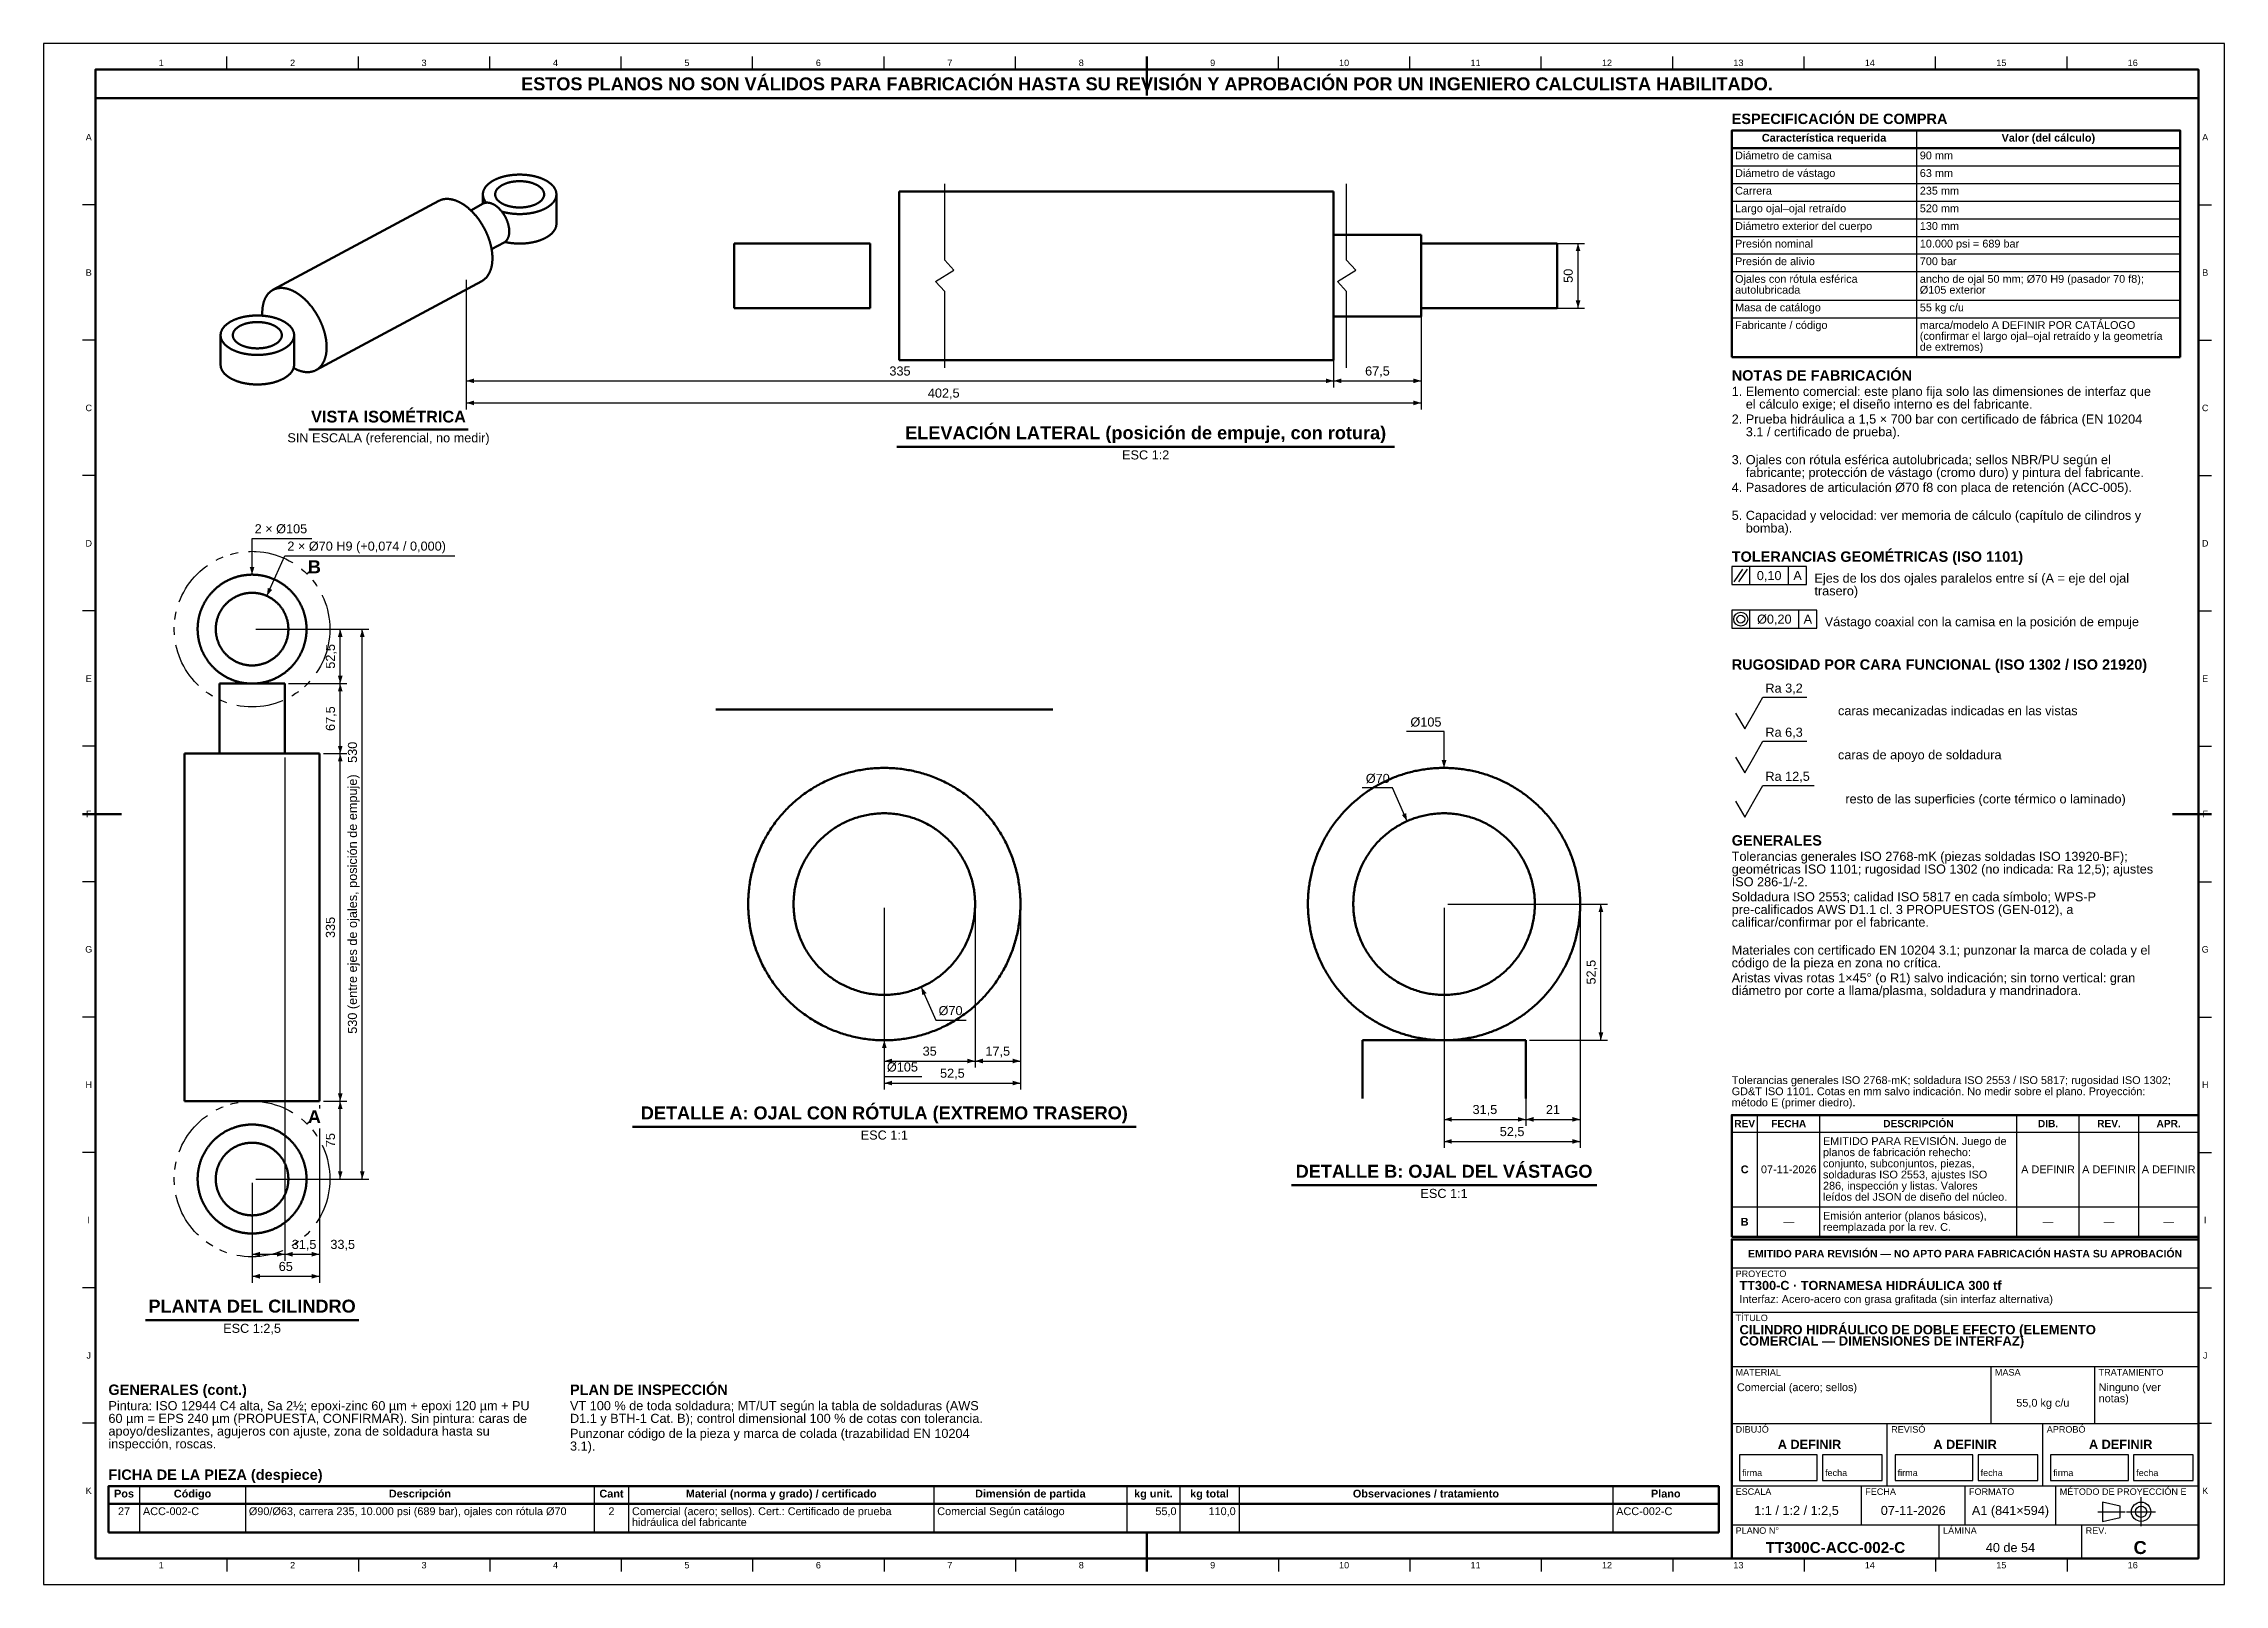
# Model space of a CAD drawing. Header units: millimetres. Extents: x 0 to 841, y 0 to 594.
import ezdxf
from ezdxf.enums import TextEntityAlignment as Align

# ---------------------------------------------------------------- set-up
doc = ezdxf.new("R2010")
doc.units = ezdxf.units.MM
doc.linetypes.add('EJE', pattern=[31, 20, -4, 3, -4])
doc.linetypes.add('FANTASMA', pattern=[35, 18, -4, 3, -3, 3, -4])
for name, color, linetype, lineweight in [('COTA', 7, 'CONTINUOUS', 25), ('EJE', 7, 'EJE', 25), ('FANT', 7, 'FANTASMA', 25), ('FINA', 7, 'CONTINUOUS', 25), ('MARCO', 7, 'CONTINUOUS', 70), ('TXT', 7, 'CONTINUOUS', 25), ('VIS', 7, 'CONTINUOUS', 50)]:
    doc.layers.add(name, color=color, linetype=linetype, lineweight=lineweight)
doc.styles.add('STD', font='LiberationSans-Regular.ttf')
doc.styles.add('STDB', font='LiberationSans-Bold.ttf')

msp = doc.modelspace()

# ---------------------------------------------------------------- texts
at = {"layer": 'TXT'}
for s, height, style, p in [('1', 2.5, 'STD', (45.34, 586.6)), ('2', 2.5, 'STD', (96.03, 586.6)), ('3', 2.5, 'STD', (146.72, 586.6)), ('ESTOS PLANOS NO SON VÁLIDOS PARA FABRICACIÓN HASTA SU REVISIÓN Y APROBACIÓN POR UN INGENIERO CALCULISTA HABILITADO.', 5, 'STDB', (425.5, 578.5)), ('4', 2.5, 'STD', (197.41, 586.6)), ('5', 2.5, 'STD', (248.09, 586.6)), ('6', 2.5, 'STD', (298.78, 586.6)), ('7', 2.5, 'STD', (349.47, 586.6)), ('8', 2.5, 'STD', (400.16, 586.6)), ('9', 2.5, 'STD', (450.84, 586.6)), ('10', 2.5, 'STD', (501.53, 586.6)), ('11', 2.5, 'STD', (552.22, 586.6)), ('12', 2.5, 'STD', (602.91, 586.6)), ('13', 2.5, 'STD', (653.59, 586.6)), ('14', 2.5, 'STD', (704.28, 586.6)), ('15', 2.5, 'STD', (754.97, 586.6)), ('16', 2.5, 'STD', (805.66, 586.6)), ('A', 2.5, 'STD', (17.4, 557.91)), ('Característica requerida', 3, 'STDB', (686.62, 557.7)), ('Valor (del cálculo)', 3, 'STDB', (773.12, 557.7)), ('A', 2.5, 'STD', (833.6, 557.91)), ('B', 2.5, 'STD', (17.4, 505.73)), ('B', 2.5, 'STD', (833.6, 505.73)), ('C', 2.5, 'STD', (17.4, 453.55)), ('C', 2.5, 'STD', (833.6, 453.55)), ('D', 2.5, 'STD', (17.4, 401.36)), ('D', 2.5, 'STD', (833.6, 401.36)), ('B', 5, 'STDB', (104.43, 392.31)), ('0,10', 3.5, 'STD', (665.45, 388.93)), ('A', 3.5, 'STD', (676.4, 388.93)), ('Ø0,20', 3.5, 'STD', (667.43, 372.13)), ('A', 3.5, 'STD', (680.36, 372.13)), ('E', 2.5, 'STD', (17.4, 349.18)), ('E', 2.5, 'STD', (833.6, 349.18)), ('F', 2.5, 'STD', (17.4, 297)), ('F', 2.5, 'STD', (833.6, 297)), ('G', 2.5, 'STD', (17.4, 244.82)), ('G', 2.5, 'STD', (833.6, 244.82)), ('H', 2.5, 'STD', (17.4, 192.64)), ('H', 2.5, 'STD', (833.6, 192.64)), ('A', 5, 'STDB', (104.43, 180.31)), ('REV', 2.8, 'STDB', (656, 177.65)), ('FECHA', 2.8, 'STDB', (673, 177.65)), ('DESCRIPCIÓN', 2.8, 'STDB', (723, 177.65)), ('DIB.', 2.8, 'STDB', (773, 177.65)), ('REV.', 2.8, 'STDB', (796.5, 177.65)), ('APR.', 2.8, 'STDB', (819.5, 177.65)), ('C', 3, 'STDB', (656, 160)), ('07-11-2026', 3, 'STD', (673, 160)), ('A DEFINIR', 3, 'STD', (773, 160)), ('A DEFINIR', 3, 'STD', (796.5, 160)), ('A DEFINIR', 3, 'STD', (819.5, 160)), ('I', 2.5, 'STD', (17.4, 140.45)), ('B', 3, 'STDB', (656, 139.8)), ('—', 3, 'STD', (673, 139.8)), ('—', 3, 'STD', (773, 139.8)), ('—', 3, 'STD', (796.5, 139.8)), ('—', 3, 'STD', (819.5, 139.8)), ('I', 2.5, 'STD', (833.6, 140.45)), ('EMITIDO PARA REVISIÓN — NO APTO PARA FABRICACIÓN HASTA SU APROBACIÓN', 2.9, 'STDB', (741, 127.5)), ('J', 2.5, 'STD', (17.4, 88.27)), ('J', 2.5, 'STD', (833.6, 88.27)), ('55,0 kg c/u', 3, 'STD', (771, 70)), ('A DEFINIR', 3.5, 'STDB', (681, 54)), ('A DEFINIR', 3.5, 'STDB', (741, 54)), ('A DEFINIR', 3.5, 'STDB', (801, 54)), ('K', 2.5, 'STD', (17.4, 36.09)), ('Pos', 3, 'STDB', (31.01, 35)), ('Código', 3, 'STDB', (57.43, 35)), ('Descripción', 3, 'STDB', (145.12, 35)), ('Cant', 3, 'STDB', (218.99, 35)), ('Material (norma y grado) / certificado', 3, 'STDB', (284.45, 35)), ('Dimensión de partida', 3, 'STDB', (380.54, 35)), ('kg unit.', 3, 'STDB', (427.99, 35)), ('kg total', 3, 'STDB', (449.61, 35)), ('Observaciones / tratamiento', 3, 'STDB', (533.09, 35)), ('Plano', 3, 'STDB', (625.58, 35)), ('K', 2.5, 'STD', (833.6, 36.09)), ('27', 3, 'STD', (31.01, 28.2)), ('2', 3, 'STD', (218.99, 28.2)), ('1:1 / 1:2 / 1:2,5', 3.5, 'STD', (676, 28.5)), ('07-11-2026', 3.5, 'STD', (721, 28.5)), ('A1 (841×594)', 3.5, 'STD', (758.5, 28.5)), ('1', 2.5, 'STD', (45.34, 7.4)), ('2', 2.5, 'STD', (96.03, 7.4)), ('3', 2.5, 'STD', (146.72, 7.4)), ('4', 2.5, 'STD', (197.41, 7.4)), ('5', 2.5, 'STD', (248.09, 7.4)), ('6', 2.5, 'STD', (298.78, 7.4)), ('7', 2.5, 'STD', (349.47, 7.4)), ('8', 2.5, 'STD', (400.16, 7.4)), ('9', 2.5, 'STD', (450.84, 7.4)), ('10', 2.5, 'STD', (501.53, 7.4)), ('11', 2.5, 'STD', (552.22, 7.4)), ('12', 2.5, 'STD', (602.91, 7.4)), ('13', 2.5, 'STD', (653.59, 7.4)), ('TT300C-ACC-002-C', 4.2, 'STDB', (691, 14.2)), ('14', 2.5, 'STD', (704.28, 7.4)), ('40 de 54', 3.5, 'STD', (758.5, 14.2)), ('15', 2.5, 'STD', (754.97, 7.4)), ('16', 2.5, 'STD', (805.66, 7.4)), ('C', 5, 'STDB', (808.5, 14.2))]:
    msp.add_text(s, height=height, dxfattribs=dict(at, style=style)).set_placement(p, align=Align.MIDDLE_CENTER)
for s, height, style, p in [('ESPECIFICACIÓN DE COMPRA', 4, 'STDB', (651, 567)), ('NOTAS DE FABRICACIÓN', 4, 'STDB', (651, 468.1)), ('1. Elemento comercial: este plano fija solo las dimensiones de interfaz que', 3.5, 'STD', (651, 461.7)), ('    el cálculo exige; el diseño interno es del fabricante.', 3.5, 'STD', (651, 456.8)), ('2. Prueba hidráulica a 1,5 × 700 bar con certificado de fábrica (EN 10204', 3.5, 'STD', (651, 451.02)), ('    3.1 / certificado de prueba).', 3.5, 'STD', (651, 446.12)), ('3. Ojales con rótula esférica autolubricada; sellos NBR/PU según el', 3.5, 'STD', (651, 435.35)), ('    fabricante; protección de vástago (cromo duro) y pintura del fabricante.', 3.5, 'STD', (651, 430.45)), ('4. Pasadores de articulación Ø70 f8 con placa de retención (ACC-005).', 3.5, 'STD', (651, 424.68)), ('5. Capacidad y velocidad: ver memoria de cálculo (capítulo de cilindros y', 3.5, 'STD', (651, 413.9)), ('    bomba).', 3.5, 'STD', (651, 409)), ('TOLERANCIAS GEOMÉTRICAS (ISO 1101)', 4, 'STDB', (651, 398.23)), ('RUGOSIDAD POR CARA FUNCIONAL (ISO 1302 / ISO 21920)', 4, 'STDB', (651, 356.63)), ('GENERALES', 4, 'STDB', (651, 288.83)), ('Tolerancias generales ISO 2768-mK (piezas soldadas ISO 13920-BF);', 3.5, 'STD', (651, 282.43)), ('geométricas ISO 1101; rugosidad ISO 1302 (no indicada: Ra 12,5); ajustes', 3.5, 'STD', (651, 277.53)), ('ISO 286-1/-2.', 3.5, 'STD', (651, 272.63)), ('Soldadura ISO 2553; calidad ISO 5817 en cada símbolo; WPS-P', 3.5, 'STD', (651, 266.85)), ('pre-calificados AWS D1.1 cl. 3 PROPUESTOS (GEN-012), a', 3.5, 'STD', (651, 261.95)), ('calificar/confirmar por el fabricante.', 3.5, 'STD', (651, 257.05)), ('Materiales con certificado EN 10204 3.1; punzonar la marca de colada y el', 3.5, 'STD', (651, 246.28)), ('Aristas vivas rotas 1×45° (o R1) salvo indicación; sin torno vertical: gran', 3.5, 'STD', (651, 235.6)), ('código de la pieza en zona no crítica.', 3.5, 'STD', (651, 241.38)), ('diámetro por corte a llama/plasma, soldadura y mandrinadora.', 3.5, 'STD', (651, 230.7)), ('planos de fabricación rehecho:', 3, 'STD', (686.2, 168.1)), ('EMITIDO PARA REVISIÓN. Juego de', 3, 'STD', (686.2, 172.4)), ('conjunto, subconjuntos, piezas,', 3, 'STD', (686.2, 163.8)), ('soldaduras ISO 2553, ajustes ISO', 3, 'STD', (686.2, 159.5)), ('286, inspección y listas. Valores', 3, 'STD', (686.2, 155.2)), ('leídos del JSON de diseño del núcleo.', 3, 'STD', (686.2, 150.9)), ('Emisión anterior (planos básicos),', 3, 'STD', (686.2, 143.6)), ('reemplazada por la rev. C.', 3, 'STD', (686.2, 139.3)), ('PROYECTO', 2.5, 'STD', (652.5, 121)), ('TT300-C · TORNAMESA HIDRÁULICA 300 tf', 3.5, 'STDB', (654, 117)), ('Interfaz: Acero-acero con grasa grafitada (sin interfaz alternativa)', 3, 'STD', (654, 111.5)), ('TÍTULO', 2.5, 'STD', (652.5, 104)), ('CILINDRO HIDRÁULICO DE DOBLE EFECTO (ELEMENTO', 3.6, 'STDB', (654, 100)), ('COMERCIAL — DIMENSIONES DE INTERFAZ)', 3.6, 'STDB', (654, 95.68)), ('GENERALES (cont.)', 4, 'STDB', (25, 77.05)), ('PLAN DE INSPECCIÓN', 4, 'STDB', (203, 77.05)), ('MATERIAL', 2.5, 'STD', (652.5, 83)), ('Comercial (acero; sellos)', 3, 'STD', (653, 77.5)), ('MASA', 2.5, 'STD', (752.5, 83)), ('TRATAMIENTO', 2.5, 'STD', (792.5, 83)), ('Ninguno (ver', 3, 'STD', (792.5, 77.5)), ('Pintura: ISO 12944 C4 alta, Sa 2½; epoxi-zinc 60 µm + epoxi 120 µm + PU', 3.5, 'STD', (25, 70.65)), ('VT 100 % de toda soldadura; MT/UT según la tabla de soldaduras (AWS', 3.5, 'STD', (203, 70.65)), ('notas)', 3, 'STD', (792.5, 73.2)), ('apoyo/deslizantes, agujeros con ajuste, zona de soldadura hasta su', 3.5, 'STD', (25, 60.85)), ('60 µm = EPS 240 µm (PROPUESTA, CONFIRMAR). Sin pintura: caras de', 3.5, 'STD', (25, 65.75)), ('D1.1 y BTH-1 Cat. B); control dimensional 100 % de cotas con tolerancia.', 3.5, 'STD', (203, 65.75)), ('Punzonar código de la pieza y marca de colada (trazabilidad EN 10204', 3.5, 'STD', (203, 59.97)), ('DIBUJÓ', 2.5, 'STD', (652.5, 61)), ('REVISÓ', 2.5, 'STD', (712.5, 61)), ('APROBÓ', 2.5, 'STD', (772.5, 61)), ('inspección, roscas.', 3.5, 'STD', (25, 55.95)), ('3.1).', 3.5, 'STD', (203, 55.07)), ('FICHA DE LA PIEZA (despiece)', 4, 'STDB', (25, 44.3)), ('ESCALA', 2.5, 'STD', (652.5, 37)), ('FECHA', 2.5, 'STD', (702.5, 37)), ('FORMATO', 2.5, 'STD', (742.5, 37)), ('MÉTODO DE PROYECCIÓN E', 2.5, 'STD', (777.5, 37)), ('PLANO N°', 2.5, 'STD', (652.5, 22)), ('LÁMINA', 2.5, 'STD', (732.5, 22)), ('REV.', 2.5, 'STD', (787.5, 22))]:
    msp.add_text(s, height=height, dxfattribs=dict(at, style=style)).set_placement(p, align=Align.TOP_LEFT)
at = {"layer": 'TXT', "style": 'STD'}
for s, height, p in [('Diámetro de camisa', 3, (652.3, 550.9)), ('90 mm', 3, (723.54, 550.9)), ('Carrera', 3, (652.3, 537.3)), ('Diámetro de vástago', 3, (652.3, 544.1)), ('63 mm', 3, (723.54, 544.1)), ('235 mm', 3, (723.54, 537.3)), ('Largo ojal–ojal retraído', 3, (652.3, 530.5)), ('520 mm', 3, (723.54, 530.5)), ('Diámetro exterior del cuerpo', 3, (652.3, 523.7)), ('130 mm', 3, (723.54, 523.7)), ('Presión nominal', 3, (652.3, 516.9)), ('10.000 psi = 689 bar', 3, (723.54, 516.9)), ('Ojales con rótula esférica', 3, (652.3, 503.3)), ('Presión de alivio', 3, (652.3, 510.1)), ('ancho de ojal 50 mm; Ø70 H9 (pasador 70 f8);', 3, (723.54, 503.3)), ('700 bar', 3, (723.54, 510.1)), ('autolubricada', 3, (652.3, 499.1)), ('Ø105 exterior', 3, (723.54, 499.1)), ('Masa de catálogo', 3, (652.3, 492.3)), ('55 kg c/u', 3, (723.54, 492.3)), ('marca/modelo A DEFINIR POR CATÁLOGO', 3, (723.54, 485.5)), ('Fabricante / código', 3, (652.3, 485.5)), ('(confirmar el largo ojal–ojal retraído y la geometría', 3, (723.54, 481.3)), ('de extremos)', 3, (723.54, 477.1)), ('Ejes de los dos ojales paralelos entre sí (A = eje del ojal', 3.5, (682.9, 387.93)), ('trasero)', 3.5, (682.9, 383.03)), ('Vástago coaxial con la camisa en la posición de empuje', 3.5, (686.86, 371.13)), ('caras mecanizadas indicadas en las vistas', 3.5, (691.99, 336.83)), ('caras de apoyo de soldadura', 3.5, (691.99, 319.83)), ('resto de las superficies (corte térmico o laminado)', 3.5, (694.82, 302.83)), ('ACC-002-C', 3, (38.31, 28.2)), ('Ø90/Ø63, carrera 235, 10.000 psi (689 bar), ojales con rótula Ø70', 3, (79.15, 28.2)), ('Comercial (acero; sellos). Cert.: Certificado de prueba', 3, (226.89, 28.2)), ('hidráulica del fabricante', 3, (226.89, 24)), ('Comercial Según catálogo', 3, (344.61, 28.2)), ('ACC-002-C', 3, (606.46, 28.2))]:
    msp.add_text(s, height=height, dxfattribs=at).set_placement(p, align=Align.MIDDLE_LEFT)
for s, p in [('50', (590.75, 504.49)), ('52,5', (113.39, 357.77)), ('67,5', (113.39, 333.77)), ('530', (121.89, 320.77)), ('530 (entre ejes de ojales, posición de empuje)', (121.89, 262.27)), ('335', (113.39, 253.27)), ('52,5', (599.57, 236.02)), ('75', (113.39, 171.27))]:
    msp.add_text(s, height=3.5, rotation=90, dxfattribs=at).set_placement(p, align=Align.BOTTOM_CENTER)
at = {"layer": 'TXT'}
for s, height, style, p in [('335', 3.5, 'STD', (330.25, 464.99)), ('67,5', 3.5, 'STD', (514.38, 464.99)), ('402,5', 3.5, 'STD', (347.12, 456.49)), ('VISTA ISOMÉTRICA', 4.5, 'STDB', (133, 446.59)), ('ELEVACIÓN LATERAL (posición de empuje, con rotura)', 5, 'STDB', (425, 439.99)), ('35', 3.5, 'STD', (341.71, 202.77)), ('17,5', 3.5, 'STD', (367.96, 202.77)), ('52,5', 3.5, 'STD', (350.46, 194.27)), ('DETALLE A: OJAL CON RÓTULA (EXTREMO TRASERO)', 5, 'STDB', (324.21, 177.77)), ('31,5', 3.5, 'STD', (555.82, 180.27)), ('21', 3.5, 'STD', (582.07, 180.27)), ('52,5', 3.5, 'STD', (566.32, 171.77)), ('DETALLE B: OJAL DEL VÁSTAGO', 5, 'STDB', (540.07, 155.27)), ('31,5', 3.5, 'STD', (100.44, 128.27)), ('33,5', 3.5, 'STD', (115.34, 128.27)), ('65', 3.5, 'STD', (93.39, 119.77)), ('PLANTA DEL CILINDRO', 5, 'STDB', (80.39, 103.27))]:
    msp.add_text(s, height=height, dxfattribs=dict(at, style=style)).set_placement(p, align=Align.BOTTOM_CENTER)
at = {"layer": 'TXT', "style": 'STD'}
for s, p in [('SIN ESCALA (referencial, no medir)', (133, 443.79)), ('ESC 1:2', (425, 437.19)), ('ESC 1:1', (324.21, 174.97)), ('ESC 1:1', (540.07, 152.47)), ('ESC 1:2,5', (80.39, 100.47))]:
    msp.add_text(s, height=3.5, dxfattribs=at).set_placement(p, align=Align.TOP_CENTER)
for s, height, p in [('2 × Ø105', 3.5, (81.39, 404.17)), ('2 × Ø70 H9 (+0,074 / 0,000)', 3.5, (94, 397.48)), ('Ra 3,2', 3.5, (664, 342.73)), ('Ra 6,3', 3.5, (664, 325.73)), ('Ra 12,5', 3.5, (664, 308.73)), ('Ø70', 3.5, (345.14, 218.41)), ('Ø105', 3.5, (325.21, 196.67)), ('Tolerancias generales ISO 2768-mK; soldadura ISO 2553 / ISO 5817; rugosidad ISO 1302;', 3, (651, 192)), ('GD&T ISO 1101. Cotas en mm salvo indicación. No medir sobre el plano. Proyección:', 3, (651, 187.7)), ('método E (primer diedro).', 3, (651, 183.4)), ('firma', 2.5, (655, 41)), ('fecha', 2.5, (687, 41)), ('firma', 2.5, (715, 41)), ('fecha', 2.5, (747, 41)), ('firma', 2.5, (775, 41)), ('fecha', 2.5, (807, 41))]:
    msp.add_text(s, height=height, dxfattribs=at).set_placement(p, align=Align.BOTTOM_LEFT)
for s, p in [('Ø105', (539.07, 329.67)), ('Ø70', (519.14, 307.93))]:
    msp.add_text(s, height=3.5, dxfattribs=at).set_placement(p, align=Align.BOTTOM_RIGHT)
for s, p in [('55,0', (436.9, 28.2)), ('110,0', (459.72, 28.2))]:
    msp.add_text(s, height=3, dxfattribs=at).set_placement(p, align=Align.MIDDLE_RIGHT)

# ---------------------------------------------------------------- linework, layer by layer
at = {"layer": 'COTA'}
for p, q in [((559, 516.99), (594.25, 516.99)), ((591.75, 491.99), (591.75, 516.99)), ((163, 502.99), (163, 461.49)), ((163, 502.99), (163, 452.99)), ((497.5, 502.99), (497.5, 461.49)), ((497.5, 502.99), (497.5, 461.49)), ((531.25, 490.49), (531.25, 461.49)), ((531.25, 490.49), (531.25, 452.99)), ((559, 491.99), (594.25, 491.99)), ((163, 463.99), (497.5, 463.99)), ((497.5, 463.99), (531.25, 463.99)), ((163, 455.49), (531.25, 455.49)), ((80.39, 389.27), (80.39, 403.27)), ((80.39, 403.27), (103.46, 403.27)), ((86.09, 381.06), (93, 396.58)), ((93, 396.58), (158.63, 396.58)), ((651.9, 386.53), (655.3, 391.33)), ((653.7, 386.53), (657.1, 391.33)), ((658, 385.43), (658, 392.43)), ((672.9, 385.43), (672.9, 392.43)), ((658, 368.63), (658, 375.63)), ((676.86, 368.63), (676.86, 375.63)), ((81.89, 368.27), (116.89, 368.27)), ((81.89, 368.27), (125.39, 368.27)), ((81.89, 368.27), (125.39, 368.27)), ((114.39, 347.27), (114.39, 368.27)), ((122.89, 156.27), (122.89, 368.27)), ((122.89, 156.27), (122.89, 368.27)), ((94.49, 347.27), (116.89, 347.27)), ((94.49, 347.27), (116.89, 347.27)), ((114.39, 320.27), (114.39, 347.27)), ((540.07, 328.77), (525.62, 328.77)), ((540.07, 314.77), (540.07, 328.77)), ((107.89, 320.27), (116.89, 320.27)), ((107.89, 320.27), (116.89, 320.27)), ((114.39, 186.27), (114.39, 320.27)), ((92.99, 318.77), (92.99, 124.77)), ((92.99, 318.77), (92.99, 124.77)), ((520.14, 307.03), (508.52, 307.03)), ((525.83, 294.24), (520.14, 307.03)), ((324.21, 260.77), (324.21, 199.27)), ((324.21, 260.77), (324.21, 190.77)), ((359.21, 260.77), (359.21, 199.27)), ((359.21, 260.77), (359.21, 199.27)), ((376.71, 260.77), (376.71, 199.27)), ((376.71, 260.77), (376.71, 190.77)), ((540.07, 260.77), (540.07, 176.77)), ((540.07, 260.77), (540.07, 168.27)), ((541.57, 262.27), (603.07, 262.27)), ((592.57, 260.77), (592.57, 176.77)), ((592.57, 260.77), (592.57, 168.27)), ((600.57, 209.77), (600.57, 262.27)), ((338.45, 230.29), (344.14, 217.51)), ((344.14, 217.51), (355.76, 217.51)), ((324.21, 209.77), (324.21, 195.77)), ((571.57, 208.27), (571.57, 176.77)), ((571.57, 208.27), (571.57, 176.77)), ((573.07, 209.77), (603.07, 209.77)), ((324.21, 201.77), (359.21, 201.77)), ((324.21, 195.77), (338.66, 195.77)), ((359.21, 201.77), (376.71, 201.77)), ((107.89, 186.27), (116.89, 186.27)), ((107.89, 186.27), (116.89, 186.27)), ((114.39, 156.27), (114.39, 186.27)), ((324.21, 193.27), (376.71, 193.27)), ((106.39, 184.77), (106.39, 183.41)), ((106.39, 184.77), (106.39, 183.41)), ((540.07, 179.27), (571.57, 179.27)), ((571.57, 179.27), (592.57, 179.27)), ((106.39, 175.7), (106.39, 124.77)), ((106.39, 175.7), (106.39, 116.27)), ((540.07, 170.77), (592.57, 170.77)), ((80.39, 154.77), (80.39, 124.77)), ((80.39, 154.77), (80.39, 116.27)), ((81.89, 156.27), (116.89, 156.27)), ((81.89, 156.27), (125.39, 156.27)), ((81.89, 156.27), (125.39, 156.27)), ((80.39, 127.27), (92.99, 127.27)), ((92.99, 127.27), (106.39, 127.27)), ((92.99, 127.27), (106.39, 127.27)), ((80.39, 118.77), (106.39, 118.77))]:
    msp.add_line(p, q, dxfattribs=at)
for points in [[(651, 385.43), (679.9, 385.43), (679.9, 392.43), (651, 392.43)], [(651, 368.63), (683.86, 368.63), (683.86, 375.63), (651, 375.63)]]:
    msp.add_lwpolyline(points, close=True, dxfattribs=at)
for points in [[(659.5, 335.93), (663, 342.03), (679.99, 342.03)], [(652.5, 335.93), (656, 329.83), (659.5, 335.93)], [(659.5, 318.93), (663, 325.03), (679.99, 325.03)], [(652.5, 318.93), (656, 312.83), (659.5, 318.93)], [(659.5, 301.93), (663, 308.03), (682.82, 308.03)], [(652.5, 301.93), (656, 295.83), (659.5, 301.93)]]:
    msp.add_lwpolyline(points, dxfattribs=at)
for radius in [2.7, 1.5]:
    msp.add_circle((654.5, 372.13), radius, dxfattribs=at)
for points in [[(591.75, 516.99), (590.85, 513.99), (592.65, 513.99)], [(591.75, 491.99), (592.65, 494.99), (590.85, 494.99)], [(163, 463.99), (166, 463.09), (166, 464.89)], [(497.5, 463.99), (494.5, 464.89), (494.5, 463.09)], [(497.5, 463.99), (500.5, 463.09), (500.5, 464.89)], [(531.25, 463.99), (528.25, 464.89), (528.25, 463.09)], [(163, 455.49), (166, 454.59), (166, 456.39)], [(531.25, 455.49), (528.25, 456.39), (528.25, 454.59)], [(80.39, 389.27), (81.29, 392.27), (79.49, 392.27)], [(86.09, 381.06), (88.13, 383.43), (86.48, 384.17)], [(114.39, 368.27), (113.49, 365.27), (115.29, 365.27)], [(122.89, 368.27), (121.99, 365.27), (123.79, 365.27)], [(122.89, 368.27), (121.99, 365.27), (123.79, 365.27)], [(114.39, 347.27), (115.29, 350.27), (113.49, 350.27)], [(114.39, 347.27), (113.49, 344.27), (115.29, 344.27)], [(114.39, 320.27), (115.29, 323.27), (113.49, 323.27)], [(114.39, 320.27), (113.49, 317.27), (115.29, 317.27)], [(540.07, 314.77), (540.97, 317.77), (539.17, 317.77)], [(525.83, 294.24), (525.44, 297.35), (523.79, 296.62)], [(600.57, 262.27), (599.67, 259.27), (601.47, 259.27)], [(338.45, 230.29), (338.85, 227.19), (340.49, 227.92)], [(600.57, 209.77), (601.47, 212.77), (599.67, 212.77)], [(324.21, 209.77), (323.31, 206.77), (325.11, 206.77)], [(324.21, 201.77), (327.21, 200.87), (327.21, 202.67)], [(359.21, 201.77), (356.21, 202.67), (356.21, 200.87)], [(359.21, 201.77), (362.21, 200.87), (362.21, 202.67)], [(376.71, 201.77), (373.71, 202.67), (373.71, 200.87)], [(324.21, 193.27), (327.21, 192.37), (327.21, 194.17)], [(376.71, 193.27), (373.71, 194.17), (373.71, 192.37)], [(114.39, 186.27), (115.29, 189.27), (113.49, 189.27)], [(114.39, 186.27), (113.49, 183.27), (115.29, 183.27)], [(540.07, 179.27), (543.07, 178.37), (543.07, 180.17)], [(571.57, 179.27), (568.57, 180.17), (568.57, 178.37)], [(571.57, 179.27), (574.57, 178.37), (574.57, 180.17)], [(592.57, 179.27), (589.57, 180.17), (589.57, 178.37)], [(540.07, 170.77), (543.07, 169.87), (543.07, 171.67)], [(592.57, 170.77), (589.57, 171.67), (589.57, 169.87)], [(114.39, 156.27), (115.29, 159.27), (113.49, 159.27)], [(122.89, 156.27), (123.79, 159.27), (121.99, 159.27)], [(122.89, 156.27), (123.79, 159.27), (121.99, 159.27)], [(80.39, 127.27), (83.39, 126.37), (83.39, 128.17)], [(92.99, 127.27), (89.99, 128.17), (89.99, 126.37)], [(92.99, 127.27), (95.99, 126.37), (95.99, 128.17)], [(106.39, 127.27), (103.39, 128.17), (103.39, 126.37)], [(80.39, 118.77), (83.39, 117.87), (83.39, 119.67)], [(106.39, 118.77), (103.39, 119.67), (103.39, 117.87)]]:
    msp.add_solid(points, dxfattribs=at)
at = {"layer": 'EJE'}
for p, q in [((792.14, 28), (802.68, 28)), ((803.3, 28), (814.46, 28)), ((808.88, 22.42), (808.88, 33.58))]:
    msp.add_line(p, q, dxfattribs=at)
at = {"layer": 'FANT'}
for p, q in [((101.6, 389.48), (102.43, 390.31)), ((101.6, 177.48), (102.43, 178.31))]:
    msp.add_line(p, q, dxfattribs=at)
for centre in [(80.39, 368.27), (80.39, 156.27)]:
    msp.add_circle(centre, 30, dxfattribs=at)
at = {"layer": 'FINA'}
for p, q in [((70.69, 584), (70.69, 589)), ((121.38, 584), (121.38, 589)), ((172.06, 584), (172.06, 589)), ((222.75, 584), (222.75, 589)), ((273.44, 584), (273.44, 589)), ((324.12, 584), (324.12, 589)), ((374.81, 584), (374.81, 589)), ((425.5, 584), (425.5, 589)), ((476.19, 584), (476.19, 589)), ((526.88, 584), (526.88, 589)), ((577.56, 584), (577.56, 589)), ((628.25, 584), (628.25, 589)), ((678.94, 584), (678.94, 589)), ((729.62, 584), (729.62, 589)), ((780.31, 584), (780.31, 589)), ((722.24, 560.5), (722.24, 473.1)), ((651, 553.7), (824, 553.7)), ((651, 546.9), (824, 546.9)), ((651, 540.1), (824, 540.1)), ((20, 531.82), (15, 531.82)), ((651, 533.3), (824, 533.3)), ((831, 531.82), (836, 531.82)), ((651, 526.5), (824, 526.5)), ((651, 519.7), (824, 519.7)), ((651, 512.9), (824, 512.9)), ((651, 506.1), (824, 506.1)), ((651, 495.1), (824, 495.1)), ((651, 488.3), (824, 488.3)), ((20, 479.64), (15, 479.64)), ((831, 479.64), (836, 479.64)), ((20, 427.45), (15, 427.45)), ((831, 427.45), (836, 427.45)), ((20, 375.27), (15, 375.27)), ((831, 375.27), (836, 375.27)), ((20, 323.09), (15, 323.09)), ((831, 323.09), (836, 323.09)), ((20, 270.91), (15, 270.91)), ((831, 270.91), (836, 270.91)), ((20, 218.73), (15, 218.73)), ((831, 218.73), (836, 218.73)), ((661, 134), (661, 180.9)), ((685, 134), (685, 180.9)), ((761, 134), (761, 180.9)), ((785, 134), (785, 180.9)), ((808, 134), (808, 180.9)), ((651, 174.4), (831, 174.4)), ((20, 166.55), (15, 166.55)), ((831, 166.55), (836, 166.55)), ((651, 145.6), (831, 145.6)), ((651, 134), (831, 134)), ((651, 133), (831, 133)), ((651, 122), (831, 122)), ((20, 114.36), (15, 114.36)), ((831, 114.36), (836, 114.36)), ((651, 105), (831, 105)), ((651, 84), (831, 84)), ((751, 62), (751, 84)), ((791, 62), (791, 84)), ((20, 62.18), (15, 62.18)), ((651, 62), (831, 62)), ((711, 38), (711, 62)), ((771, 38), (771, 62)), ((831, 62.18), (836, 62.18)), ((37.01, 37.8), (37.01, 20)), ((77.85, 37.8), (77.85, 20)), ((212.38, 37.8), (212.38, 20)), ((225.59, 37.8), (225.59, 20)), ((343.31, 37.8), (343.31, 20)), ((417.78, 37.8), (417.78, 20)), ((438.2, 37.8), (438.2, 20)), ((461.02, 37.8), (461.02, 20)), ((605.16, 37.8), (605.16, 20)), ((651, 38), (831, 38)), ((701, 23), (701, 38)), ((741, 23), (741, 38)), ((776, 23), (776, 38)), ((25, 31), (646, 31)), ((651, 23), (831, 23)), ((731, 10), (731, 23)), ((786, 10), (786, 23)), ((70.69, 10), (70.69, 5)), ((121.38, 10), (121.38, 5)), ((172.06, 10), (172.06, 5)), ((222.75, 10), (222.75, 5)), ((273.44, 10), (273.44, 5)), ((324.12, 10), (324.12, 5)), ((374.81, 10), (374.81, 5)), ((425.5, 10), (425.5, 5)), ((476.19, 10), (476.19, 5)), ((526.88, 10), (526.88, 5)), ((577.56, 10), (577.56, 5)), ((628.25, 10), (628.25, 5)), ((678.94, 10), (678.94, 5)), ((729.62, 10), (729.62, 5)), ((780.31, 10), (780.31, 5))]:
    msp.add_line(p, q, dxfattribs=at)
for points in [[(0, 0), (841, 0), (841, 594), (0, 594)], [(654, 40), (684, 40), (684, 50), (654, 50)], [(686, 40), (709, 40), (709, 50), (686, 50)], [(714, 40), (744, 40), (744, 50), (714, 50)], [(746, 40), (769, 40), (769, 50), (746, 50)], [(774, 40), (804, 40), (804, 50), (774, 50)], [(806, 40), (829, 40), (829, 50), (806, 50)], [(794, 24.28), (800.82, 25.83), (800.82, 30.17), (794, 31.72)]]:
    msp.add_lwpolyline(points, close=True, dxfattribs=at)
for points in [[(347.5, 468.99), (347.5, 498.49), (344, 502.29), (351, 506.69), (347.5, 510.49), (347.5, 539.99)], [(502.5, 468.99), (502.5, 498.49), (499, 502.29), (506, 506.69), (502.5, 510.49), (502.5, 539.99)]]:
    msp.add_lwpolyline(points, dxfattribs=at)
for radius in [3.72, 2.17]:
    msp.add_circle((808.88, 28), radius, dxfattribs=at)
at = {"layer": 'MARCO'}
for p, q in [((425.5, 589), (425.5, 574)), ((15, 297), (30, 297)), ((836, 297), (821, 297)), ((425.5, 5), (425.5, 20))]:
    msp.add_line(p, q, dxfattribs=at)
for points in [[(20, 10), (831, 10), (831, 584), (20, 584)], [(20, 573), (831, 573), (831, 584), (20, 584)], [(651, 134), (831, 134), (831, 180.9), (651, 180.9)], [(651, 10), (831, 10), (831, 133), (651, 133)]]:
    msp.add_lwpolyline(points, close=True, dxfattribs=at)
at = {"layer": 'VIS'}
for p, q in [((651, 560.5), (651, 473.1)), ((824, 560.5), (824, 473.1)), ((651, 473.1), (824, 473.1)), ((102.29, 445.19), (163.71, 445.19)), ((329.1, 438.59), (520.9, 438.59)), ((227.11, 176.37), (421.31, 176.37)), ((481.19, 153.87), (598.96, 153.87)), ((39.28, 101.87), (121.51, 101.87)), ((25, 37.8), (25, 20)), ((646, 37.8), (646, 20)), ((25, 20), (646, 20))]:
    msp.add_line(p, q, dxfattribs=at)
for points in [[(651, 553.7), (824, 553.7), (824, 560.5), (651, 560.5)], [(25, 31), (646, 31), (646, 37.8), (25, 37.8)]]:
    msp.add_lwpolyline(points, close=True, dxfattribs=at)
for points in [[(197.75, 535.9), (197.75, 536.06), (197.74, 536.22), (197.72, 536.38), (197.7, 536.55), (197.67, 536.7), (197.64, 536.86), (197.6, 537.02), (197.55, 537.18), (197.5, 537.33), (197.44, 537.48), (197.38, 537.63), (197.31, 537.78), (197.24, 537.92), (197.17, 538.07), (197.09, 538.21), (197, 538.34), (196.91, 538.48), (196.82, 538.61), (196.72, 538.74), (196.63, 538.87), (196.52, 539), (196.42, 539.12), (196.31, 539.24), (196.2, 539.36), (196.09, 539.48), (195.97, 539.59), (195.86, 539.7), (195.74, 539.81), (195.61, 539.92), (195.49, 540.02), (195.36, 540.13), (195.24, 540.23), (195.11, 540.32), (194.98, 540.42), (194.85, 540.52), (194.71, 540.61), (194.58, 540.7), (194.44, 540.79), (194.31, 540.87), (194.17, 540.96), (194.03, 541.04), (193.89, 541.12), (193.75, 541.2), (193.61, 541.28), (193.46, 541.35), (193.32, 541.43), (193.17, 541.5), (193.03, 541.57), (192.88, 541.64), (192.73, 541.71), (192.59, 541.77), (192.44, 541.84), (192.29, 541.9), (192.14, 541.96), (191.99, 542.02), (191.84, 542.08), (191.69, 542.14), (191.53, 542.2), (191.38, 542.25), (191.23, 542.31), (191.07, 542.36), (190.92, 542.41), (190.77, 542.46), (190.61, 542.51), (190.46, 542.55), (190.3, 542.6), (190.15, 542.64), (189.99, 542.69), (189.83, 542.73), (189.68, 542.77), (189.52, 542.81), (189.36, 542.85), (189.2, 542.88), (189.05, 542.92), (188.89, 542.95), (188.73, 542.99), (188.57, 543.02), (188.41, 543.05), (188.25, 543.08), (188.09, 543.11), (187.93, 543.14), (187.77, 543.17), (187.61, 543.19), (187.45, 543.22), (187.29, 543.24), (187.13, 543.27), (186.97, 543.29), (186.81, 543.31), (186.65, 543.33), (186.49, 543.35), (186.33, 543.36), (186.17, 543.38), (186.01, 543.4), (185.85, 543.41), (185.68, 543.42), (185.52, 543.44), (185.36, 543.45), (185.2, 543.46), (185.04, 543.47), (184.88, 543.48), (184.71, 543.48), (184.55, 543.49), (184.39, 543.5), (184.23, 543.5), (184.07, 543.5), (183.9, 543.51), (183.74, 543.51), (183.58, 543.51), (183.42, 543.51), (183.26, 543.51), (183.09, 543.5), (182.93, 543.5), (182.77, 543.5), (182.61, 543.49), (182.45, 543.48), (182.29, 543.48), (182.12, 543.47), (181.96, 543.46), (181.8, 543.45), (181.64, 543.44), (181.48, 543.42), (181.32, 543.41), (181.15, 543.4), (180.99, 543.38), (180.83, 543.36), (180.67, 543.35), (180.51, 543.33), (180.35, 543.31), (180.19, 543.29), (180.03, 543.27), (179.87, 543.24), (179.71, 543.22), (179.55, 543.19), (179.39, 543.17), (179.23, 543.14), (179.07, 543.11), (178.91, 543.08), (178.75, 543.05), (178.59, 543.02), (178.43, 542.99), (178.27, 542.95), (178.12, 542.92), (177.96, 542.88), (177.8, 542.85), (177.64, 542.81), (177.49, 542.77), (177.33, 542.73), (177.17, 542.69), (177.02, 542.64), (176.86, 542.6), (176.7, 542.55), (176.55, 542.51), (176.39, 542.46), (176.24, 542.41), (176.09, 542.36), (175.93, 542.31), (175.78, 542.25), (175.63, 542.2), (175.48, 542.14), (175.32, 542.08), (175.17, 542.02), (175.02, 541.96), (174.87, 541.9), (174.72, 541.84), (174.58, 541.77), (174.43, 541.71), (174.28, 541.64), (174.13, 541.57), (173.99, 541.5), (173.84, 541.43), (173.7, 541.35), (173.56, 541.28), (173.41, 541.2), (173.27, 541.12), (173.13, 541.04), (172.99, 540.96), (172.86, 540.87), (172.72, 540.79), (172.58, 540.7), (172.45, 540.61), (172.31, 540.52), (172.18, 540.42), (172.05, 540.32), (171.92, 540.23), (171.8, 540.13), (171.67, 540.02), (171.55, 539.92), (171.43, 539.81), (171.31, 539.7), (171.19, 539.59), (171.07, 539.48), (170.96, 539.36), (170.85, 539.24), (170.74, 539.12), (170.64, 539), (170.54, 538.87), (170.44, 538.74), (170.34, 538.61), (170.25, 538.48), (170.16, 538.34), (170.08, 538.21), (170, 538.07), (169.92, 537.92), (169.85, 537.78), (169.78, 537.63), (169.72, 537.48), (169.66, 537.33), (169.61, 537.18), (169.56, 537.02), (169.52, 536.86), (169.49, 536.7), (169.46, 536.55), (169.44, 536.38), (169.42, 536.22), (169.41, 536.06), (169.41, 535.9)], [(174.13, 535.9), (174.14, 536.06), (174.15, 536.22), (174.18, 536.38), (174.21, 536.54), (174.25, 536.7), (174.3, 536.85), (174.36, 537), (174.43, 537.15), (174.5, 537.3), (174.58, 537.44), (174.66, 537.57), (174.75, 537.71), (174.85, 537.84), (174.95, 537.97), (175.06, 538.09), (175.17, 538.21), (175.28, 538.32), (175.4, 538.44), (175.52, 538.54), (175.64, 538.65), (175.77, 538.75), (175.9, 538.85), (176.03, 538.95), (176.16, 539.04), (176.29, 539.13), (176.43, 539.22), (176.57, 539.3), (176.71, 539.38), (176.85, 539.46), (176.99, 539.54), (177.14, 539.61), (177.28, 539.68), (177.43, 539.75), (177.58, 539.82), (177.73, 539.88), (177.88, 539.94), (178.03, 540), (178.18, 540.06), (178.33, 540.12), (178.48, 540.17), (178.64, 540.22), (178.79, 540.27), (178.94, 540.32), (179.1, 540.37), (179.26, 540.41), (179.41, 540.45), (179.57, 540.49), (179.73, 540.53), (179.88, 540.57), (180.04, 540.6), (180.2, 540.64), (180.36, 540.67), (180.52, 540.7), (180.68, 540.73), (180.84, 540.75), (181, 540.78), (181.16, 540.8), (181.32, 540.82), (181.48, 540.85), (181.64, 540.86), (181.8, 540.88), (181.96, 540.9), (182.12, 540.91), (182.29, 540.92), (182.45, 540.94), (182.61, 540.95), (182.77, 540.95), (182.93, 540.96), (183.09, 540.97), (183.26, 540.97), (183.42, 540.97), (183.58, 540.97), (183.74, 540.97), (183.9, 540.97), (184.07, 540.97), (184.23, 540.96), (184.39, 540.95), (184.55, 540.95), (184.71, 540.94), (184.88, 540.92), (185.04, 540.91), (185.2, 540.9), (185.36, 540.88), (185.52, 540.86), (185.68, 540.85), (185.84, 540.82), (186, 540.8), (186.16, 540.78), (186.32, 540.75), (186.48, 540.73), (186.64, 540.7), (186.8, 540.67), (186.96, 540.64), (187.12, 540.6), (187.28, 540.57), (187.43, 540.53), (187.59, 540.49), (187.75, 540.45), (187.91, 540.41), (188.06, 540.37), (188.22, 540.32), (188.37, 540.27), (188.53, 540.22), (188.68, 540.17), (188.83, 540.12), (188.98, 540.06), (189.14, 540), (189.29, 539.94), (189.44, 539.88), (189.58, 539.82), (189.73, 539.75), (189.88, 539.68), (190.02, 539.61), (190.17, 539.54), (190.31, 539.46), (190.45, 539.38), (190.59, 539.3), (190.73, 539.22), (190.87, 539.13), (191, 539.04), (191.14, 538.95), (191.27, 538.85), (191.39, 538.75), (191.52, 538.65), (191.64, 538.54), (191.76, 538.44), (191.88, 538.32), (191.99, 538.21), (192.1, 538.09), (192.21, 537.97), (192.31, 537.84), (192.41, 537.71), (192.5, 537.57), (192.58, 537.44), (192.66, 537.3), (192.74, 537.15), (192.8, 537), (192.86, 536.85), (192.91, 536.7), (192.95, 536.54), (192.99, 536.38), (193.01, 536.22), (193.02, 536.06), (193.03, 535.9)], [(88.43, 499.04), (152.38, 533.37)], [(173.08, 511.25), (173.08, 511.41), (173.08, 511.57), (173.08, 511.73), (173.07, 511.9), (173.06, 512.06), (173.06, 512.22), (173.05, 512.38), (173.04, 512.54), (173.03, 512.7), (173.01, 512.87), (173, 513.03), (172.98, 513.19), (172.96, 513.35), (172.95, 513.51), (172.93, 513.67), (172.91, 513.83), (172.88, 513.99), (172.86, 514.15), (172.84, 514.31), (172.81, 514.47), (172.78, 514.63), (172.76, 514.79), (172.73, 514.95), (172.7, 515.11), (172.67, 515.27), (172.64, 515.43), (172.6, 515.59), (172.57, 515.75), (172.53, 515.9), (172.5, 516.06), (172.46, 516.22), (172.42, 516.38), (172.38, 516.54), (172.34, 516.69), (172.3, 516.85), (172.26, 517), (172.21, 517.16), (172.17, 517.32), (172.12, 517.47), (172.08, 517.63), (172.03, 517.78), (171.98, 517.94), (171.93, 518.09), (171.88, 518.25), (171.83, 518.4), (171.78, 518.55), (171.73, 518.71), (171.67, 518.86), (171.62, 519.01), (171.56, 519.16), (171.51, 519.32), (171.45, 519.47), (171.39, 519.62), (171.33, 519.77), (171.27, 519.92), (171.21, 520.07), (171.15, 520.22), (171.09, 520.37), (171.02, 520.52), (170.96, 520.67), (170.9, 520.82), (170.83, 520.96), (170.76, 521.11), (170.7, 521.26), (170.63, 521.41), (170.56, 521.55), (170.49, 521.7), (170.42, 521.85), (170.35, 521.99), (170.27, 522.14), (170.2, 522.28), (170.13, 522.42), (170.05, 522.57), (169.98, 522.71), (169.9, 522.85), (169.82, 523), (169.75, 523.14), (169.67, 523.28), (169.59, 523.42), (169.51, 523.56), (169.43, 523.7), (169.35, 523.84), (169.26, 523.98), (169.18, 524.12), (169.1, 524.26), (169.01, 524.4), (168.93, 524.54), (168.84, 524.67), (168.75, 524.81), (168.66, 524.95), (168.58, 525.08), (168.49, 525.22), (168.4, 525.35), (168.31, 525.49), (168.21, 525.62), (168.12, 525.75), (168.03, 525.89), (167.93, 526.02), (167.84, 526.15), (167.74, 526.28), (167.65, 526.41), (167.55, 526.54), (167.45, 526.67), (167.36, 526.8), (167.26, 526.93), (167.16, 527.05), (167.06, 527.18), (166.95, 527.31), (166.85, 527.43), (166.75, 527.56), (166.64, 527.68), (166.54, 527.81), (166.43, 527.93), (166.33, 528.05), (166.22, 528.17), (166.11, 528.29), (166.01, 528.41), (165.9, 528.53), (165.79, 528.65), (165.68, 528.77), (165.56, 528.89), (165.45, 529.01), (165.34, 529.12), (165.23, 529.24), (165.11, 529.35), (165, 529.47), (164.88, 529.58), (164.76, 529.69), (164.65, 529.8), (164.53, 529.91), (164.41, 530.02), (164.29, 530.13), (164.17, 530.24), (164.04, 530.35), (163.92, 530.45), (163.8, 530.56), (163.68, 530.66), (163.55, 530.77), (163.42, 530.87), (163.3, 530.97), (163.17, 531.07), (163.04, 531.17), (162.91, 531.27), (162.78, 531.36), (162.65, 531.46), (162.52, 531.56), (162.39, 531.65), (162.26, 531.74), (162.12, 531.83), (161.99, 531.92), (161.85, 532.01), (161.72, 532.1), (161.58, 532.19), (161.44, 532.27), (161.3, 532.36), (161.16, 532.44), (161.02, 532.52), (160.88, 532.6), (160.74, 532.68), (160.6, 532.75), (160.45, 532.83), (160.31, 532.9), (160.17, 532.97), (160.02, 533.04), (159.87, 533.11), (159.72, 533.18), (159.58, 533.24), (159.43, 533.31), (159.28, 533.37), (159.13, 533.43), (158.97, 533.49), (158.82, 533.54), (158.67, 533.59), (158.52, 533.65), (158.36, 533.69), (158.21, 533.74), (158.05, 533.79), (157.89, 533.83), (157.74, 533.87), (157.58, 533.91), (157.42, 533.94), (157.26, 533.97), (157.1, 534), (156.94, 534.03), (156.78, 534.05), (156.62, 534.08), (156.46, 534.09), (156.3, 534.11), (156.14, 534.12), (155.98, 534.13), (155.82, 534.14), (155.65, 534.14), (155.49, 534.14), (155.33, 534.14), (155.17, 534.13), (155.01, 534.12), (154.84, 534.11), (154.68, 534.09), (154.52, 534.07), (154.36, 534.04), (154.2, 534.01), (154.04, 533.98), (153.89, 533.94), (153.73, 533.9), (153.57, 533.86), (153.42, 533.81), (153.27, 533.76), (153.11, 533.7), (152.96, 533.64), (152.81, 533.58), (152.67, 533.51), (152.52, 533.44), (152.38, 533.37)], [(164.72, 529.73), (169.54, 532.32)], [(169.41, 535.9), (169.41, 535.74), (169.42, 535.58), (169.44, 535.41), (169.46, 535.25), (169.49, 535.09), (169.52, 534.94), (169.56, 534.78), (169.61, 534.62), (169.66, 534.47), (169.72, 534.32), (169.78, 534.17), (169.85, 534.02), (169.92, 533.88), (170, 533.73), (170.08, 533.59), (170.16, 533.45), (170.25, 533.32), (170.34, 533.18), (170.44, 533.05), (170.54, 532.93), (170.64, 532.8), (170.74, 532.68)], [(169.41, 535.9), (169.41, 532.25)], [(179.57, 521.6), (179.57, 521.76), (179.57, 521.92), (179.56, 522.09), (179.55, 522.25), (179.54, 522.41), (179.52, 522.57), (179.5, 522.73), (179.48, 522.89), (179.46, 523.05), (179.43, 523.21), (179.4, 523.37), (179.37, 523.53), (179.34, 523.69), (179.31, 523.85), (179.27, 524.01), (179.23, 524.17), (179.19, 524.32), (179.15, 524.48), (179.1, 524.64), (179.05, 524.79), (179, 524.95), (178.95, 525.1), (178.9, 525.25), (178.85, 525.41), (178.79, 525.56), (178.73, 525.71), (178.67, 525.86), (178.61, 526.01), (178.54, 526.16), (178.48, 526.31), (178.41, 526.46), (178.34, 526.6), (178.27, 526.75), (178.2, 526.9), (178.13, 527.04), (178.05, 527.18), (177.97, 527.33), (177.9, 527.47), (177.81, 527.61), (177.73, 527.75), (177.65, 527.89), (177.56, 528.03), (177.48, 528.17), (177.39, 528.3), (177.3, 528.44), (177.21, 528.57), (177.11, 528.7), (177.02, 528.84), (176.92, 528.97), (176.83, 529.1), (176.73, 529.22), (176.63, 529.35), (176.52, 529.48), (176.42, 529.6), (176.31, 529.73), (176.21, 529.85), (176.1, 529.97), (175.99, 530.09), (175.87, 530.2), (175.76, 530.32), (175.65, 530.44), (175.53, 530.55), (175.41, 530.66), (175.29, 530.77), (175.17, 530.88), (175.04, 530.98), (174.92, 531.08), (174.79, 531.19), (174.66, 531.29), (174.53, 531.38), (174.4, 531.48), (174.27, 531.57), (174.13, 531.66), (174, 531.75), (173.86, 531.83), (173.72, 531.91), (173.58, 531.99), (173.43, 532.07), (173.29, 532.14), (173.14, 532.21), (172.99, 532.27), (172.84, 532.33), (172.69, 532.39), (172.53, 532.45), (172.38, 532.49), (172.22, 532.54), (172.07, 532.58), (171.91, 532.61), (171.75, 532.64), (171.59, 532.66), (171.43, 532.68), (171.26, 532.69), (171.1, 532.69), (170.94, 532.69), (170.78, 532.68), (170.61, 532.66), (170.45, 532.64), (170.3, 532.6), (170.14, 532.56), (169.98, 532.51), (169.83, 532.46), (169.68, 532.39), (169.54, 532.32)], [(190.26, 532.31), (190.12, 532.24), (189.97, 532.16), (189.82, 532.09), (189.68, 532.02), (189.53, 531.96), (189.38, 531.89), (189.23, 531.83), (189.08, 531.77), (188.92, 531.72), (188.77, 531.66), (188.62, 531.61), (188.46, 531.56), (188.31, 531.51), (188.15, 531.46), (187.99, 531.41), (187.84, 531.37), (187.68, 531.33), (187.52, 531.29), (187.36, 531.25), (187.2, 531.22), (187.04, 531.18), (186.88, 531.15), (186.73, 531.12), (186.56, 531.09), (186.4, 531.06), (186.24, 531.03), (186.08, 531.01), (185.92, 530.99), (185.76, 530.96), (185.6, 530.94), (185.44, 530.93), (185.27, 530.91), (185.11, 530.89), (184.95, 530.88), (184.79, 530.87), (184.62, 530.86), (184.46, 530.85), (184.3, 530.84), (184.14, 530.84), (183.97, 530.83), (183.81, 530.83), (183.65, 530.83), (183.48, 530.83), (183.32, 530.83), (183.16, 530.83), (183, 530.84), (182.83, 530.84), (182.67, 530.85), (182.51, 530.86), (182.34, 530.87), (182.18, 530.88), (182.02, 530.9), (181.86, 530.91), (181.7, 530.93), (181.53, 530.95), (181.37, 530.97), (181.21, 530.99), (181.05, 531.01), (180.89, 531.04), (180.73, 531.06), (180.57, 531.09), (180.41, 531.12), (180.25, 531.15), (180.09, 531.19), (179.93, 531.22), (179.77, 531.26), (179.61, 531.3), (179.45, 531.34), (179.3, 531.38), (179.14, 531.42), (178.98, 531.47), (178.83, 531.52), (178.67, 531.57), (178.52, 531.62), (178.36, 531.67), (178.21, 531.73), (178.06, 531.78), (177.91, 531.84), (177.76, 531.91), (177.61, 531.97), (177.46, 532.04), (177.31, 532.11), (177.16, 532.18), (177.02, 532.25), (176.87, 532.33), (176.73, 532.41), (176.59, 532.49), (176.45, 532.57), (176.31, 532.66), (176.18, 532.75), (176.04, 532.84), (175.91, 532.94), (175.78, 533.04), (175.66, 533.14), (175.53, 533.24), (175.41, 533.35), (175.29, 533.47), (175.18, 533.58), (175.07, 533.7), (174.96, 533.82), (174.86, 533.95), (174.76, 534.08), (174.67, 534.22), (174.58, 534.35), (174.5, 534.5), (174.43, 534.64), (174.36, 534.79), (174.3, 534.94), (174.25, 535.1), (174.21, 535.25), (174.18, 535.41), (174.15, 535.57), (174.14, 535.74), (174.13, 535.9)], [(176.71, 529.25), (176.87, 529.2), (177.02, 529.15), (177.18, 529.11), (177.34, 529.07), (177.5, 529.03), (177.66, 528.99), (177.82, 528.95), (177.97, 528.91), (178.13, 528.88), (178.29, 528.84), (178.45, 528.81), (178.61, 528.77), (178.77, 528.74), (178.93, 528.71), (179.1, 528.68), (179.26, 528.65), (179.42, 528.63), (179.58, 528.6), (179.74, 528.58), (179.9, 528.55), (180.06, 528.53), (180.23, 528.51), (180.39, 528.49), (180.55, 528.47), (180.71, 528.45), (180.87, 528.43), (181.04, 528.41), (181.2, 528.4), (181.36, 528.38), (181.53, 528.37), (181.69, 528.36), (181.85, 528.35), (182.01, 528.34), (182.18, 528.33), (182.34, 528.32), (182.5, 528.31), (182.67, 528.31), (182.83, 528.3), (182.99, 528.3), (183.16, 528.29), (183.32, 528.29), (183.48, 528.29), (183.65, 528.29), (183.81, 528.29), (183.98, 528.29), (184.14, 528.3), (184.3, 528.3), (184.47, 528.31), (184.63, 528.31), (184.79, 528.32), (184.96, 528.33), (185.12, 528.34), (185.28, 528.35), (185.44, 528.36), (185.61, 528.37), (185.77, 528.38), (185.93, 528.4), (186.1, 528.41), (186.26, 528.43), (186.42, 528.45), (186.58, 528.46), (186.75, 528.48), (186.91, 528.5), (187.07, 528.53), (187.23, 528.55), (187.39, 528.57), (187.56, 528.6), (187.72, 528.62), (187.88, 528.65), (188.04, 528.68), (188.2, 528.71), (188.36, 528.74), (188.52, 528.77), (188.68, 528.8), (188.84, 528.83), (189, 528.87), (189.16, 528.91), (189.32, 528.94), (189.48, 528.98), (189.64, 529.02), (189.79, 529.06), (189.95, 529.1), (190.11, 529.15), (190.27, 529.19), (190.42, 529.24), (190.58, 529.28), (190.74, 529.33), (190.89, 529.38), (191.05, 529.43), (191.2, 529.49), (191.36, 529.54), (191.51, 529.59), (191.66, 529.65), (191.82, 529.71), (191.97, 529.77), (192.12, 529.83), (192.27, 529.89), (192.42, 529.95), (192.57, 530.02), (192.72, 530.09), (192.87, 530.15), (193.02, 530.22), (193.17, 530.3), (193.31, 530.37), (193.46, 530.44), (193.6, 530.52)], [(193.03, 535.9), (193.02, 535.74), (193.01, 535.57), (192.98, 535.41), (192.95, 535.25), (192.91, 535.09), (192.86, 534.94), (192.8, 534.78), (192.73, 534.63), (192.66, 534.49), (192.57, 534.35), (192.49, 534.21), (192.39, 534.07), (192.3, 533.94), (192.19, 533.81), (192.08, 533.69), (191.97, 533.57), (191.86, 533.45), (191.74, 533.34), (191.62, 533.23), (191.49, 533.13), (191.36, 533.02), (191.23, 532.92), (191.1, 532.83), (190.96, 532.73), (190.83, 532.64), (190.69, 532.56), (190.55, 532.47), (190.4, 532.39), (190.26, 532.31)], [(193.6, 530.52), (193.74, 530.6), (193.89, 530.68), (194.03, 530.76), (194.16, 530.84), (194.3, 530.92), (194.44, 531.01), (194.58, 531.1), (194.71, 531.19), (194.84, 531.28), (194.98, 531.38), (195.11, 531.47), (195.24, 531.57), (195.36, 531.67), (195.49, 531.77), (195.61, 531.88), (195.73, 531.99), (195.85, 532.1), (195.97, 532.21), (196.09, 532.32), (196.2, 532.44), (196.31, 532.56), (196.42, 532.68), (196.52, 532.8), (196.62, 532.93), (196.72, 533.05), (196.82, 533.18), (196.91, 533.32), (197, 533.45), (197.08, 533.59), (197.17, 533.73), (197.24, 533.88), (197.31, 534.02), (197.38, 534.17), (197.44, 534.32), (197.5, 534.47), (197.55, 534.62), (197.6, 534.78), (197.64, 534.94), (197.67, 535.09), (197.7, 535.25), (197.72, 535.41), (197.74, 535.58), (197.75, 535.74), (197.75, 535.9)], [(197.75, 535.9), (197.75, 524.51)], [(330, 504.49), (330, 504.79), (330, 505.1), (330, 505.4), (330, 505.7), (330, 506), (330, 506.3), (330, 506.6), (330, 506.9), (330, 507.2), (330, 507.5), (330, 507.8), (330, 508.11), (330, 508.41), (330, 508.71), (330, 509.01), (330, 509.31), (330, 509.61), (330, 509.91), (330, 510.21), (330, 510.51), (330, 510.81), (330, 511.11), (330, 511.42), (330, 511.72), (330, 512.02), (330, 512.32), (330, 512.62), (330, 512.92), (330, 513.22), (330, 513.52), (330, 513.82), (330, 514.12), (330, 514.42), (330, 514.73), (330, 515.03), (330, 515.33), (330, 515.63), (330, 515.93), (330, 516.23), (330, 516.53), (330, 516.83), (330, 517.13), (330, 517.43), (330, 517.73), (330, 518.04), (330, 518.34), (330, 518.64), (330, 518.94), (330, 519.24), (330, 519.54), (330, 519.84), (330, 520.14), (330, 520.44), (330, 520.74), (330, 521.04), (330, 521.35), (330, 521.65), (330, 521.95), (330, 522.25), (330, 522.55), (330, 522.85), (330, 523.15), (330, 523.45), (330, 523.75), (330, 524.05), (330, 524.36), (330, 524.66), (330, 524.96), (330, 525.26), (330, 525.56), (330, 525.86), (330, 526.16), (330, 526.46), (330, 526.76), (330, 527.06), (330, 527.36), (330, 527.67), (330, 527.97), (330, 528.27), (330, 528.57), (330, 528.87), (330, 529.17), (330, 529.47), (330, 529.77), (330, 530.07), (330, 530.37), (330, 530.67), (330, 530.98), (330, 531.28), (330, 531.58), (330, 531.88), (330, 532.18), (330, 532.48), (330, 532.78), (330, 533.08), (330, 533.38), (330, 533.68), (330, 533.98), (330, 534.29), (330, 534.59), (330, 534.89), (330, 535.19), (330, 535.49), (330, 535.79), (330, 536.09), (330, 536.39), (330, 536.69), (330, 536.99)], [(330, 536.99), (497.5, 536.99)], [(347.5, 536.99), (497.5, 536.99)], [(497.5, 504.49), (497.5, 504.79), (497.5, 505.1), (497.5, 505.4), (497.5, 505.7), (497.5, 506), (497.5, 506.3), (497.5, 506.6), (497.5, 506.9), (497.5, 507.2), (497.5, 507.5), (497.5, 507.8), (497.5, 508.11), (497.5, 508.41), (497.5, 508.71), (497.5, 509.01), (497.5, 509.31), (497.5, 509.61), (497.5, 509.91), (497.5, 510.21), (497.5, 510.51), (497.5, 510.81), (497.5, 511.11), (497.5, 511.42), (497.5, 511.72), (497.5, 512.02), (497.5, 512.32), (497.5, 512.62), (497.5, 512.92), (497.5, 513.22), (497.5, 513.52), (497.5, 513.82), (497.5, 514.12), (497.5, 514.42), (497.5, 514.73), (497.5, 515.03), (497.5, 515.33), (497.5, 515.63), (497.5, 515.93), (497.5, 516.23), (497.5, 516.53), (497.5, 516.83), (497.5, 517.13), (497.5, 517.43), (497.5, 517.73), (497.5, 518.04), (497.5, 518.34), (497.5, 518.64), (497.5, 518.94), (497.5, 519.24), (497.5, 519.54), (497.5, 519.84), (497.5, 520.14), (497.5, 520.44), (497.5, 520.74), (497.5, 521.04), (497.5, 521.35), (497.5, 521.65), (497.5, 521.95), (497.5, 522.25), (497.5, 522.55), (497.5, 522.85), (497.5, 523.15), (497.5, 523.45), (497.5, 523.75), (497.5, 524.05), (497.5, 524.36), (497.5, 524.66), (497.5, 524.96), (497.5, 525.26), (497.5, 525.56), (497.5, 525.86), (497.5, 526.16), (497.5, 526.46), (497.5, 526.76), (497.5, 527.06), (497.5, 527.36), (497.5, 527.67), (497.5, 527.97), (497.5, 528.27), (497.5, 528.57), (497.5, 528.87), (497.5, 529.17), (497.5, 529.47), (497.5, 529.77), (497.5, 530.07), (497.5, 530.37), (497.5, 530.67), (497.5, 530.98), (497.5, 531.28), (497.5, 531.58), (497.5, 531.88), (497.5, 532.18), (497.5, 532.48), (497.5, 532.78), (497.5, 533.08), (497.5, 533.38), (497.5, 533.68), (497.5, 533.98), (497.5, 534.29), (497.5, 534.59), (497.5, 534.89), (497.5, 535.19), (497.5, 535.49), (497.5, 535.79), (497.5, 536.09), (497.5, 536.39), (497.5, 536.69), (497.5, 536.99)], [(497.5, 504.49), (497.5, 504.79), (497.5, 505.1), (497.5, 505.4), (497.5, 505.7), (497.5, 506), (497.5, 506.3), (497.5, 506.6), (497.5, 506.9), (497.5, 507.2), (497.5, 507.5), (497.5, 507.8), (497.5, 508.11), (497.5, 508.41), (497.5, 508.71), (497.5, 509.01), (497.5, 509.31), (497.5, 509.61), (497.5, 509.91), (497.5, 510.21), (497.5, 510.51), (497.5, 510.81), (497.5, 511.11), (497.5, 511.42), (497.5, 511.72), (497.5, 512.02), (497.5, 512.32), (497.5, 512.62), (497.5, 512.92), (497.5, 513.22), (497.5, 513.52), (497.5, 513.82), (497.5, 514.12), (497.5, 514.42), (497.5, 514.73), (497.5, 515.03), (497.5, 515.33), (497.5, 515.63), (497.5, 515.93), (497.5, 516.23), (497.5, 516.53), (497.5, 516.83), (497.5, 517.13), (497.5, 517.43), (497.5, 517.73), (497.5, 518.04), (497.5, 518.34), (497.5, 518.64), (497.5, 518.94), (497.5, 519.24), (497.5, 519.54), (497.5, 519.84), (497.5, 520.14), (497.5, 520.44), (497.5, 520.74), (497.5, 521.04), (497.5, 521.35), (497.5, 521.65), (497.5, 521.95), (497.5, 522.25), (497.5, 522.55), (497.5, 522.85), (497.5, 523.15), (497.5, 523.45), (497.5, 523.75), (497.5, 524.05), (497.5, 524.36), (497.5, 524.66), (497.5, 524.96), (497.5, 525.26), (497.5, 525.56), (497.5, 525.86), (497.5, 526.16), (497.5, 526.46), (497.5, 526.76), (497.5, 527.06), (497.5, 527.36), (497.5, 527.67), (497.5, 527.97), (497.5, 528.27), (497.5, 528.57), (497.5, 528.87), (497.5, 529.17), (497.5, 529.47), (497.5, 529.77), (497.5, 530.07), (497.5, 530.37), (497.5, 530.67), (497.5, 530.98), (497.5, 531.28), (497.5, 531.58), (497.5, 531.88), (497.5, 532.18), (497.5, 532.48), (497.5, 532.78), (497.5, 533.08), (497.5, 533.38), (497.5, 533.68), (497.5, 533.98), (497.5, 534.29), (497.5, 534.59), (497.5, 534.89), (497.5, 535.19), (497.5, 535.49), (497.5, 535.79), (497.5, 536.09), (497.5, 536.39), (497.5, 536.69), (497.5, 536.99)], [(177.58, 517.34), (177.73, 517.42), (177.86, 517.51), (178, 517.6), (178.12, 517.71), (178.25, 517.82), (178.36, 517.93), (178.47, 518.06), (178.58, 518.18), (178.68, 518.31), (178.77, 518.45), (178.86, 518.59), (178.94, 518.73), (179.01, 518.88), (179.08, 519.03), (179.15, 519.18), (179.21, 519.33), (179.26, 519.49), (179.31, 519.65), (179.36, 519.8), (179.4, 519.96), (179.43, 520.13), (179.46, 520.29), (179.49, 520.45), (179.51, 520.61), (179.53, 520.78), (179.55, 520.94), (179.56, 521.1), (179.57, 521.27), (179.57, 521.43), (179.57, 521.6)], [(193.6, 519.13), (193.74, 519.21), (193.89, 519.29), (194.03, 519.37), (194.16, 519.45), (194.3, 519.54), (194.44, 519.62), (194.58, 519.71), (194.71, 519.8), (194.84, 519.9), (194.98, 519.99), (195.11, 520.09), (195.24, 520.18), (195.36, 520.29), (195.49, 520.39), (195.61, 520.49), (195.73, 520.6), (195.85, 520.71), (195.97, 520.82), (196.09, 520.93), (196.2, 521.05), (196.31, 521.17), (196.42, 521.29), (196.52, 521.41), (196.62, 521.54), (196.72, 521.67), (196.82, 521.8), (196.91, 521.93), (197, 522.07), (197.08, 522.21), (197.17, 522.35), (197.24, 522.49), (197.31, 522.63), (197.38, 522.78), (197.44, 522.93), (197.5, 523.08), (197.55, 523.24), (197.6, 523.39), (197.64, 523.55), (197.67, 523.71), (197.7, 523.87), (197.72, 524.03), (197.74, 524.19), (197.75, 524.35), (197.75, 524.51)], [(172.76, 514.75), (177.58, 517.34)], [(177.91, 517.54), (178.07, 517.5), (178.23, 517.47), (178.39, 517.43), (178.55, 517.4), (178.71, 517.37), (178.87, 517.34), (179.02, 517.31), (179.18, 517.28), (179.34, 517.25), (179.51, 517.23), (179.67, 517.2), (179.83, 517.18), (179.99, 517.15), (180.15, 517.13), (180.31, 517.11), (180.47, 517.09), (180.63, 517.07), (180.79, 517.05), (180.95, 517.04), (181.12, 517.02), (181.28, 517.01), (181.44, 516.99), (181.6, 516.98), (181.76, 516.97), (181.93, 516.96), (182.09, 516.95), (182.25, 516.94), (182.41, 516.93), (182.57, 516.92), (182.74, 516.92), (182.9, 516.91), (183.06, 516.91), (183.22, 516.91), (183.39, 516.91), (183.55, 516.9), (183.71, 516.91), (183.87, 516.91), (184.04, 516.91), (184.2, 516.91), (184.36, 516.92), (184.52, 516.92), (184.69, 516.93), (184.85, 516.94), (185.01, 516.94), (185.17, 516.95), (185.33, 516.96), (185.5, 516.97), (185.66, 516.99), (185.82, 517), (185.98, 517.01), (186.14, 517.03), (186.31, 517.05), (186.47, 517.06), (186.63, 517.08), (186.79, 517.1), (186.95, 517.12), (187.11, 517.14), (187.27, 517.17), (187.43, 517.19), (187.59, 517.22), (187.75, 517.24), (187.91, 517.27), (188.07, 517.3), (188.23, 517.33), (188.39, 517.36), (188.55, 517.39), (188.71, 517.42), (188.87, 517.45), (189.03, 517.49), (189.19, 517.53), (189.35, 517.56), (189.5, 517.6), (189.66, 517.64), (189.82, 517.68), (189.98, 517.72), (190.13, 517.77), (190.29, 517.81), (190.44, 517.86), (190.6, 517.9), (190.76, 517.95), (190.91, 518), (191.06, 518.05), (191.22, 518.1), (191.37, 518.16), (191.52, 518.21), (191.68, 518.27), (191.83, 518.33), (191.98, 518.39), (192.13, 518.45), (192.28, 518.51), (192.43, 518.57), (192.58, 518.64), (192.73, 518.7), (192.88, 518.77), (193.02, 518.84), (193.17, 518.91), (193.31, 518.98), (193.46, 519.06), (193.6, 519.13)], [(266.25, 516.99), (266.55, 516.99), (266.85, 516.99), (267.16, 516.99), (267.46, 516.99), (267.76, 516.99), (268.06, 516.99), (268.36, 516.99), (268.66, 516.99), (268.97, 516.99), (269.27, 516.99), (269.57, 516.99), (269.87, 516.99), (270.17, 516.99), (270.47, 516.99), (270.78, 516.99), (271.08, 516.99), (271.38, 516.99), (271.68, 516.99), (271.98, 516.99), (272.28, 516.99), (272.59, 516.99), (272.89, 516.99), (273.19, 516.99), (273.49, 516.99), (273.79, 516.99), (274.09, 516.99), (274.4, 516.99), (274.7, 516.99), (275, 516.99), (275.3, 516.99), (275.6, 516.99), (275.91, 516.99), (276.21, 516.99), (276.51, 516.99), (276.81, 516.99), (277.11, 516.99), (277.41, 516.99), (277.72, 516.99), (278.02, 516.99), (278.32, 516.99), (278.62, 516.99), (278.92, 516.99), (279.22, 516.99), (279.53, 516.99), (279.83, 516.99), (280.13, 516.99), (280.43, 516.99), (280.73, 516.99), (281.03, 516.99), (281.34, 516.99), (281.64, 516.99), (281.94, 516.99), (282.24, 516.99), (282.54, 516.99), (282.84, 516.99), (283.15, 516.99), (283.45, 516.99), (283.75, 516.99), (284.05, 516.99), (284.35, 516.99), (284.66, 516.99), (284.96, 516.99), (285.26, 516.99), (285.56, 516.99), (285.86, 516.99), (286.16, 516.99), (286.47, 516.99), (286.77, 516.99), (287.07, 516.99), (287.37, 516.99), (287.67, 516.99), (287.97, 516.99), (288.28, 516.99), (288.58, 516.99), (288.88, 516.99), (289.18, 516.99), (289.48, 516.99), (289.78, 516.99), (290.09, 516.99), (290.39, 516.99), (290.69, 516.99), (290.99, 516.99), (291.29, 516.99), (291.59, 516.99), (291.9, 516.99), (292.2, 516.99), (292.5, 516.99)], [(266.25, 516.99), (266.25, 491.99)], [(292.5, 516.99), (292.8, 516.99), (293.1, 516.99), (293.41, 516.99), (293.71, 516.99), (294.01, 516.99), (294.31, 516.99), (294.61, 516.99), (294.91, 516.99), (295.22, 516.99), (295.52, 516.99), (295.82, 516.99), (296.12, 516.99), (296.42, 516.99), (296.72, 516.99), (297.03, 516.99), (297.33, 516.99), (297.63, 516.99), (297.93, 516.99), (298.23, 516.99), (298.53, 516.99), (298.84, 516.99), (299.14, 516.99), (299.44, 516.99), (299.74, 516.99), (300.04, 516.99), (300.34, 516.99), (300.65, 516.99), (300.95, 516.99), (301.25, 516.99), (301.55, 516.99), (301.85, 516.99), (302.16, 516.99), (302.46, 516.99), (302.76, 516.99), (303.06, 516.99), (303.36, 516.99), (303.66, 516.99), (303.97, 516.99), (304.27, 516.99), (304.57, 516.99), (304.87, 516.99), (305.17, 516.99), (305.47, 516.99), (305.78, 516.99), (306.08, 516.99), (306.38, 516.99), (306.68, 516.99), (306.98, 516.99), (307.28, 516.99), (307.59, 516.99), (307.89, 516.99), (308.19, 516.99), (308.49, 516.99), (308.79, 516.99), (309.09, 516.99), (309.4, 516.99), (309.7, 516.99), (310, 516.99), (310.3, 516.99), (310.6, 516.99), (310.91, 516.99), (311.21, 516.99), (311.51, 516.99), (311.81, 516.99), (312.11, 516.99), (312.41, 516.99), (312.72, 516.99), (313.02, 516.99), (313.32, 516.99), (313.62, 516.99), (313.92, 516.99), (314.22, 516.99), (314.53, 516.99), (314.83, 516.99), (315.13, 516.99), (315.43, 516.99), (315.73, 516.99), (316.03, 516.99), (316.34, 516.99), (316.64, 516.99), (316.94, 516.99), (317.24, 516.99), (317.54, 516.99), (317.84, 516.99), (318.15, 516.99), (318.45, 516.99), (318.75, 516.99)], [(318.75, 516.99), (318.75, 491.99)], [(497.5, 520.24), (502.5, 520.24)], [(497.5, 520.24), (531.25, 520.24)], [(531.25, 504.49), (531.25, 504.8), (531.25, 505.1), (531.25, 505.4), (531.25, 505.71), (531.25, 506.01), (531.25, 506.31), (531.25, 506.61), (531.25, 506.92), (531.25, 507.22), (531.25, 507.52), (531.25, 507.83), (531.25, 508.13), (531.25, 508.43), (531.25, 508.73), (531.25, 509.04), (531.25, 509.34), (531.25, 509.64), (531.25, 509.95), (531.25, 510.25), (531.25, 510.55), (531.25, 510.85), (531.25, 511.16), (531.25, 511.46), (531.25, 511.76), (531.25, 512.07), (531.25, 512.37), (531.25, 512.67), (531.25, 512.97), (531.25, 513.28), (531.25, 513.58), (531.25, 513.88), (531.25, 514.19), (531.25, 514.49), (531.25, 514.79), (531.25, 515.09), (531.25, 515.4), (531.25, 515.7), (531.25, 516), (531.25, 516.31), (531.25, 516.61), (531.25, 516.91), (531.25, 517.22), (531.25, 517.52), (531.25, 517.82), (531.25, 518.12), (531.25, 518.43), (531.25, 518.73), (531.25, 519.03), (531.25, 519.34), (531.25, 519.64), (531.25, 519.94), (531.25, 520.24)], [(531.25, 516.99), (531.55, 516.99), (531.85, 516.99), (532.16, 516.99), (532.46, 516.99), (532.76, 516.99), (533.06, 516.99), (533.36, 516.99), (533.66, 516.99), (533.97, 516.99), (534.27, 516.99), (534.57, 516.99), (534.87, 516.99), (535.17, 516.99), (535.47, 516.99), (535.78, 516.99), (536.08, 516.99), (536.38, 516.99), (536.68, 516.99), (536.98, 516.99), (537.28, 516.99), (537.59, 516.99), (537.89, 516.99), (538.19, 516.99), (538.49, 516.99), (538.79, 516.99), (539.09, 516.99), (539.4, 516.99), (539.7, 516.99), (540, 516.99), (540.3, 516.99), (540.6, 516.99), (540.91, 516.99), (541.21, 516.99), (541.51, 516.99), (541.81, 516.99), (542.11, 516.99), (542.41, 516.99), (542.72, 516.99), (543.02, 516.99), (543.32, 516.99), (543.62, 516.99), (543.92, 516.99), (544.22, 516.99), (544.53, 516.99), (544.83, 516.99), (545.13, 516.99), (545.43, 516.99), (545.73, 516.99), (546.03, 516.99), (546.34, 516.99), (546.64, 516.99), (546.94, 516.99), (547.24, 516.99), (547.54, 516.99), (547.84, 516.99), (548.15, 516.99), (548.45, 516.99), (548.75, 516.99), (549.05, 516.99), (549.35, 516.99), (549.66, 516.99), (549.96, 516.99), (550.26, 516.99), (550.56, 516.99), (550.86, 516.99), (551.16, 516.99), (551.47, 516.99), (551.77, 516.99), (552.07, 516.99), (552.37, 516.99), (552.67, 516.99), (552.97, 516.99), (553.28, 516.99), (553.58, 516.99), (553.88, 516.99), (554.18, 516.99), (554.48, 516.99), (554.78, 516.99), (555.09, 516.99), (555.39, 516.99), (555.69, 516.99), (555.99, 516.99), (556.29, 516.99), (556.59, 516.99), (556.9, 516.99), (557.2, 516.99), (557.5, 516.99)], [(557.5, 516.99), (557.8, 516.99), (558.1, 516.99), (558.41, 516.99), (558.71, 516.99), (559.01, 516.99), (559.31, 516.99), (559.61, 516.99), (559.91, 516.99), (560.22, 516.99), (560.52, 516.99), (560.82, 516.99), (561.12, 516.99), (561.42, 516.99), (561.72, 516.99), (562.03, 516.99), (562.33, 516.99), (562.63, 516.99), (562.93, 516.99), (563.23, 516.99), (563.53, 516.99), (563.84, 516.99), (564.14, 516.99), (564.44, 516.99), (564.74, 516.99), (565.04, 516.99), (565.34, 516.99), (565.65, 516.99), (565.95, 516.99), (566.25, 516.99), (566.55, 516.99), (566.85, 516.99), (567.16, 516.99), (567.46, 516.99), (567.76, 516.99), (568.06, 516.99), (568.36, 516.99), (568.66, 516.99), (568.97, 516.99), (569.27, 516.99), (569.57, 516.99), (569.87, 516.99), (570.17, 516.99), (570.47, 516.99), (570.78, 516.99), (571.08, 516.99), (571.38, 516.99), (571.68, 516.99), (571.98, 516.99), (572.28, 516.99), (572.59, 516.99), (572.89, 516.99), (573.19, 516.99), (573.49, 516.99), (573.79, 516.99), (574.09, 516.99), (574.4, 516.99), (574.7, 516.99), (575, 516.99), (575.3, 516.99), (575.6, 516.99), (575.91, 516.99), (576.21, 516.99), (576.51, 516.99), (576.81, 516.99), (577.11, 516.99), (577.41, 516.99), (577.72, 516.99), (578.02, 516.99), (578.32, 516.99), (578.62, 516.99), (578.92, 516.99), (579.22, 516.99), (579.53, 516.99), (579.83, 516.99), (580.13, 516.99), (580.43, 516.99), (580.73, 516.99), (581.03, 516.99), (581.34, 516.99), (581.64, 516.99), (581.94, 516.99), (582.24, 516.99), (582.54, 516.99), (582.84, 516.99), (583.15, 516.99), (583.45, 516.99), (583.75, 516.99)], [(583.75, 516.99), (583.75, 491.99)], [(168.98, 502.45), (169.12, 502.53), (169.26, 502.61), (169.4, 502.7), (169.54, 502.79), (169.67, 502.89), (169.8, 502.98), (169.93, 503.08), (170.06, 503.19), (170.19, 503.3), (170.31, 503.41), (170.43, 503.52), (170.54, 503.64), (170.66, 503.76), (170.77, 503.88), (170.87, 504), (170.98, 504.13), (171.08, 504.26), (171.18, 504.39), (171.27, 504.52), (171.37, 504.66), (171.46, 504.8), (171.55, 504.94), (171.63, 505.08), (171.71, 505.22), (171.79, 505.36), (171.87, 505.51), (171.94, 505.66), (172.01, 505.81), (172.08, 505.96), (172.14, 506.11), (172.21, 506.26), (172.27, 506.41), (172.33, 506.56), (172.38, 506.72), (172.43, 506.88), (172.49, 507.03), (172.53, 507.19), (172.58, 507.35), (172.62, 507.51), (172.67, 507.66), (172.7, 507.82), (172.74, 507.98), (172.78, 508.14), (172.81, 508.31), (172.84, 508.47), (172.87, 508.63), (172.9, 508.79), (172.92, 508.95), (172.94, 509.12), (172.97, 509.28), (172.98, 509.44), (173, 509.61), (173.02, 509.77), (173.03, 509.93), (173.04, 510.1), (173.05, 510.26), (173.06, 510.43), (173.07, 510.59), (173.08, 510.75), (173.08, 510.92), (173.08, 511.08), (173.08, 511.25)], [(88.43, 499.04), (88.29, 498.96), (88.15, 498.88), (88.01, 498.79), (87.87, 498.7), (87.74, 498.6), (87.61, 498.51), (87.48, 498.41), (87.35, 498.3), (87.23, 498.19), (87.11, 498.08), (86.99, 497.97), (86.87, 497.86), (86.76, 497.74), (86.65, 497.61), (86.54, 497.49), (86.44, 497.36), (86.34, 497.24), (86.24, 497.1), (86.14, 496.97), (86.05, 496.84), (85.96, 496.7), (85.87, 496.56), (85.79, 496.42), (85.7, 496.28), (85.63, 496.13), (85.55, 495.99), (85.48, 495.84), (85.41, 495.7), (85.34, 495.55), (85.27, 495.4), (85.21, 495.24), (85.15, 495.09), (85.09, 494.94), (85.03, 494.78), (84.98, 494.63), (84.93, 494.47), (84.88, 494.32), (84.84, 494.16), (84.79, 494), (84.75, 493.84), (84.71, 493.68), (84.67, 493.52), (84.64, 493.36), (84.61, 493.2), (84.57, 493.04), (84.55, 492.88), (84.52, 492.72), (84.49, 492.56), (84.47, 492.4), (84.45, 492.23), (84.43, 492.07), (84.41, 491.91), (84.4, 491.74), (84.38, 491.58), (84.37, 491.42), (84.36, 491.25), (84.35, 491.09), (84.34, 490.93), (84.34, 490.76), (84.33, 490.6), (84.33, 490.43), (84.33, 490.27), (84.33, 490.11), (84.33, 489.94), (84.33, 489.78), (84.34, 489.61), (84.35, 489.45), (84.35, 489.29), (84.36, 489.12)], [(109.14, 476.92), (109.14, 477.08), (109.14, 477.24), (109.13, 477.4), (109.13, 477.57), (109.12, 477.73), (109.12, 477.89), (109.11, 478.05), (109.1, 478.21), (109.08, 478.37), (109.07, 478.54), (109.06, 478.7), (109.04, 478.86), (109.02, 479.02), (109, 479.18), (108.99, 479.34), (108.96, 479.5), (108.94, 479.66), (108.92, 479.82), (108.9, 479.98), (108.87, 480.14), (108.84, 480.3), (108.82, 480.46), (108.79, 480.62), (108.76, 480.78), (108.73, 480.94), (108.69, 481.1), (108.66, 481.26), (108.63, 481.42), (108.59, 481.57), (108.55, 481.73), (108.52, 481.89), (108.48, 482.05), (108.44, 482.21), (108.4, 482.36), (108.36, 482.52), (108.31, 482.67), (108.27, 482.83), (108.23, 482.99), (108.18, 483.14), (108.13, 483.3), (108.09, 483.45), (108.04, 483.61), (107.99, 483.76), (107.94, 483.92), (107.89, 484.07), (107.84, 484.22), (107.78, 484.38), (107.73, 484.53), (107.68, 484.68), (107.62, 484.83), (107.56, 484.99), (107.51, 485.14), (107.45, 485.29), (107.39, 485.44), (107.33, 485.59), (107.27, 485.74), (107.21, 485.89), (107.15, 486.04), (107.08, 486.19), (107.02, 486.34), (106.95, 486.49), (106.89, 486.63), (106.82, 486.78), (106.75, 486.93), (106.69, 487.08), (106.62, 487.22), (106.55, 487.37), (106.48, 487.52), (106.4, 487.66), (106.33, 487.81), (106.26, 487.95), (106.19, 488.09), (106.11, 488.24), (106.04, 488.38), (105.96, 488.52), (105.88, 488.67), (105.8, 488.81), (105.73, 488.95), (105.65, 489.09), (105.57, 489.23), (105.49, 489.37), (105.4, 489.51), (105.32, 489.65), (105.24, 489.79), (105.15, 489.93), (105.07, 490.07), (104.98, 490.21), (104.9, 490.34), (104.81, 490.48), (104.72, 490.62), (104.63, 490.75), (104.54, 490.89), (104.45, 491.02), (104.36, 491.16), (104.27, 491.29), (104.18, 491.42), (104.09, 491.56), (103.99, 491.69), (103.9, 491.82), (103.8, 491.95), (103.71, 492.08), (103.61, 492.21), (103.51, 492.34), (103.41, 492.47), (103.31, 492.6), (103.21, 492.72), (103.11, 492.85), (103.01, 492.98), (102.91, 493.1), (102.81, 493.23), (102.7, 493.35), (102.6, 493.48), (102.49, 493.6), (102.39, 493.72), (102.28, 493.84), (102.17, 493.96), (102.06, 494.08), (101.96, 494.2), (101.85, 494.32), (101.73, 494.44), (101.62, 494.56), (101.51, 494.68), (101.4, 494.79), (101.28, 494.91), (101.17, 495.02), (101.05, 495.14), (100.94, 495.25), (100.82, 495.36), (100.7, 495.47), (100.59, 495.58), (100.47, 495.69), (100.35, 495.8), (100.22, 495.91), (100.1, 496.02), (99.98, 496.12), (99.86, 496.23), (99.73, 496.33), (99.61, 496.44), (99.48, 496.54), (99.36, 496.64), (99.23, 496.74), (99.1, 496.84), (98.97, 496.94), (98.84, 497.03), (98.71, 497.13), (98.58, 497.23), (98.45, 497.32), (98.32, 497.41), (98.18, 497.5), (98.05, 497.59), (97.91, 497.68), (97.78, 497.77), (97.64, 497.86), (97.5, 497.94), (97.36, 498.03), (97.22, 498.11), (97.08, 498.19), (96.94, 498.27), (96.8, 498.35), (96.66, 498.42), (96.51, 498.5), (96.37, 498.57), (96.22, 498.64), (96.08, 498.71), (95.93, 498.78), (95.78, 498.85), (95.63, 498.91), (95.49, 498.98), (95.34, 499.04), (95.18, 499.1), (95.03, 499.16), (94.88, 499.21), (94.73, 499.26), (94.57, 499.32), (94.42, 499.36), (94.26, 499.41), (94.11, 499.46), (93.95, 499.5), (93.8, 499.54), (93.64, 499.58), (93.48, 499.61), (93.32, 499.64), (93.16, 499.67), (93, 499.7), (92.84, 499.72), (92.68, 499.75), (92.52, 499.76), (92.36, 499.78), (92.2, 499.79), (92.04, 499.8), (91.87, 499.81), (91.71, 499.81), (91.55, 499.81), (91.39, 499.81), (91.23, 499.8), (91.06, 499.79), (90.9, 499.78), (90.74, 499.76), (90.58, 499.74), (90.42, 499.71), (90.26, 499.68), (90.1, 499.65), (89.94, 499.61), (89.79, 499.57), (89.63, 499.53), (89.48, 499.48), (89.32, 499.43), (89.17, 499.37), (89.02, 499.31), (88.87, 499.25), (88.72, 499.18), (88.58, 499.11), (88.43, 499.04)], [(105.03, 468.12), (168.98, 502.45)], [(330, 471.99), (330, 472.29), (330, 472.6), (330, 472.9), (330, 473.2), (330, 473.5), (330, 473.8), (330, 474.1), (330, 474.4), (330, 474.7), (330, 475), (330, 475.3), (330, 475.61), (330, 475.91), (330, 476.21), (330, 476.51), (330, 476.81), (330, 477.11), (330, 477.41), (330, 477.71), (330, 478.01), (330, 478.31), (330, 478.61), (330, 478.92), (330, 479.22), (330, 479.52), (330, 479.82), (330, 480.12), (330, 480.42), (330, 480.72), (330, 481.02), (330, 481.32), (330, 481.62), (330, 481.92), (330, 482.23), (330, 482.53), (330, 482.83), (330, 483.13), (330, 483.43), (330, 483.73), (330, 484.03), (330, 484.33), (330, 484.63), (330, 484.93), (330, 485.23), (330, 485.54), (330, 485.84), (330, 486.14), (330, 486.44), (330, 486.74), (330, 487.04), (330, 487.34), (330, 487.64), (330, 487.94), (330, 488.24), (330, 488.54), (330, 488.85), (330, 489.15), (330, 489.45), (330, 489.75), (330, 490.05), (330, 490.35), (330, 490.65), (330, 490.95), (330, 491.25), (330, 491.55), (330, 491.86), (330, 492.16), (330, 492.46), (330, 492.76), (330, 493.06), (330, 493.36), (330, 493.66), (330, 493.96), (330, 494.26), (330, 494.56), (330, 494.86), (330, 495.17), (330, 495.47), (330, 495.77), (330, 496.07), (330, 496.37), (330, 496.67), (330, 496.97), (330, 497.27), (330, 497.57), (330, 497.87), (330, 498.17), (330, 498.48), (330, 498.78), (330, 499.08), (330, 499.38), (330, 499.68), (330, 499.98), (330, 500.28), (330, 500.58), (330, 500.88), (330, 501.18), (330, 501.48), (330, 501.79), (330, 502.09), (330, 502.39), (330, 502.69), (330, 502.99), (330, 503.29), (330, 503.59), (330, 503.89), (330, 504.19), (330, 504.49)], [(497.5, 471.99), (497.5, 472.29), (497.5, 472.6), (497.5, 472.9), (497.5, 473.2), (497.5, 473.5), (497.5, 473.8), (497.5, 474.1), (497.5, 474.4), (497.5, 474.7), (497.5, 475), (497.5, 475.3), (497.5, 475.61), (497.5, 475.91), (497.5, 476.21), (497.5, 476.51), (497.5, 476.81), (497.5, 477.11), (497.5, 477.41), (497.5, 477.71), (497.5, 478.01), (497.5, 478.31), (497.5, 478.61), (497.5, 478.92), (497.5, 479.22), (497.5, 479.52), (497.5, 479.82), (497.5, 480.12), (497.5, 480.42), (497.5, 480.72), (497.5, 481.02), (497.5, 481.32), (497.5, 481.62), (497.5, 481.92), (497.5, 482.23), (497.5, 482.53), (497.5, 482.83), (497.5, 483.13), (497.5, 483.43), (497.5, 483.73), (497.5, 484.03), (497.5, 484.33), (497.5, 484.63), (497.5, 484.93), (497.5, 485.23), (497.5, 485.54), (497.5, 485.84), (497.5, 486.14), (497.5, 486.44), (497.5, 486.74), (497.5, 487.04), (497.5, 487.34), (497.5, 487.64), (497.5, 487.94), (497.5, 488.24), (497.5, 488.54), (497.5, 488.85), (497.5, 489.15), (497.5, 489.45), (497.5, 489.75), (497.5, 490.05), (497.5, 490.35), (497.5, 490.65), (497.5, 490.95), (497.5, 491.25), (497.5, 491.55), (497.5, 491.86), (497.5, 492.16), (497.5, 492.46), (497.5, 492.76), (497.5, 493.06), (497.5, 493.36), (497.5, 493.66), (497.5, 493.96), (497.5, 494.26), (497.5, 494.56), (497.5, 494.86), (497.5, 495.17), (497.5, 495.47), (497.5, 495.77), (497.5, 496.07), (497.5, 496.37), (497.5, 496.67), (497.5, 496.97), (497.5, 497.27), (497.5, 497.57), (497.5, 497.87), (497.5, 498.17), (497.5, 498.48), (497.5, 498.78), (497.5, 499.08), (497.5, 499.38), (497.5, 499.68), (497.5, 499.98), (497.5, 500.28), (497.5, 500.58), (497.5, 500.88), (497.5, 501.18), (497.5, 501.48), (497.5, 501.79), (497.5, 502.09), (497.5, 502.39), (497.5, 502.69), (497.5, 502.99), (497.5, 503.29), (497.5, 503.59), (497.5, 503.89), (497.5, 504.19), (497.5, 504.49)], [(497.5, 471.99), (497.5, 472.29), (497.5, 472.6), (497.5, 472.9), (497.5, 473.2), (497.5, 473.5), (497.5, 473.8), (497.5, 474.1), (497.5, 474.4), (497.5, 474.7), (497.5, 475), (497.5, 475.3), (497.5, 475.61), (497.5, 475.91), (497.5, 476.21), (497.5, 476.51), (497.5, 476.81), (497.5, 477.11), (497.5, 477.41), (497.5, 477.71), (497.5, 478.01), (497.5, 478.31), (497.5, 478.61), (497.5, 478.92), (497.5, 479.22), (497.5, 479.52), (497.5, 479.82), (497.5, 480.12), (497.5, 480.42), (497.5, 480.72), (497.5, 481.02), (497.5, 481.32), (497.5, 481.62), (497.5, 481.92), (497.5, 482.23), (497.5, 482.53), (497.5, 482.83), (497.5, 483.13), (497.5, 483.43), (497.5, 483.73), (497.5, 484.03), (497.5, 484.33), (497.5, 484.63), (497.5, 484.93), (497.5, 485.23), (497.5, 485.54), (497.5, 485.84), (497.5, 486.14), (497.5, 486.44), (497.5, 486.74), (497.5, 487.04), (497.5, 487.34), (497.5, 487.64), (497.5, 487.94), (497.5, 488.24), (497.5, 488.54), (497.5, 488.85), (497.5, 489.15), (497.5, 489.45), (497.5, 489.75), (497.5, 490.05), (497.5, 490.35), (497.5, 490.65), (497.5, 490.95), (497.5, 491.25), (497.5, 491.55), (497.5, 491.86), (497.5, 492.16), (497.5, 492.46), (497.5, 492.76), (497.5, 493.06), (497.5, 493.36), (497.5, 493.66), (497.5, 493.96), (497.5, 494.26), (497.5, 494.56), (497.5, 494.86), (497.5, 495.17), (497.5, 495.47), (497.5, 495.77), (497.5, 496.07), (497.5, 496.37), (497.5, 496.67), (497.5, 496.97), (497.5, 497.27), (497.5, 497.57), (497.5, 497.87), (497.5, 498.17), (497.5, 498.48), (497.5, 498.78), (497.5, 499.08), (497.5, 499.38), (497.5, 499.68), (497.5, 499.98), (497.5, 500.28), (497.5, 500.58), (497.5, 500.88), (497.5, 501.18), (497.5, 501.48), (497.5, 501.79), (497.5, 502.09), (497.5, 502.39), (497.5, 502.69), (497.5, 502.99), (497.5, 503.29), (497.5, 503.59), (497.5, 503.89), (497.5, 504.19), (497.5, 504.49)], [(531.25, 488.74), (531.25, 489.05), (531.25, 489.35), (531.25, 489.65), (531.25, 489.96), (531.25, 490.26), (531.25, 490.56), (531.25, 490.86), (531.25, 491.17), (531.25, 491.47), (531.25, 491.77), (531.25, 492.08), (531.25, 492.38), (531.25, 492.68), (531.25, 492.98), (531.25, 493.29), (531.25, 493.59), (531.25, 493.89), (531.25, 494.2), (531.25, 494.5), (531.25, 494.8), (531.25, 495.1), (531.25, 495.41), (531.25, 495.71), (531.25, 496.01), (531.25, 496.32), (531.25, 496.62), (531.25, 496.92), (531.25, 497.22), (531.25, 497.53), (531.25, 497.83), (531.25, 498.13), (531.25, 498.44), (531.25, 498.74), (531.25, 499.04), (531.25, 499.34), (531.25, 499.65), (531.25, 499.95), (531.25, 500.25), (531.25, 500.56), (531.25, 500.86), (531.25, 501.16), (531.25, 501.47), (531.25, 501.77), (531.25, 502.07), (531.25, 502.37), (531.25, 502.68), (531.25, 502.98), (531.25, 503.28), (531.25, 503.59), (531.25, 503.89), (531.25, 504.19), (531.25, 504.49)], [(96.59, 481.59), (96.59, 481.75), (96.58, 481.91), (96.56, 482.07), (96.54, 482.23), (96.51, 482.39), (96.48, 482.55), (96.44, 482.71), (96.39, 482.86), (96.34, 483.02), (96.28, 483.17), (96.22, 483.32), (96.15, 483.46), (96.08, 483.61), (96, 483.75), (95.92, 483.89), (95.84, 484.03), (95.75, 484.17), (95.66, 484.3), (95.56, 484.43), (95.46, 484.56), (95.36, 484.69), (95.26, 484.81), (95.15, 484.93), (95.04, 485.05), (94.93, 485.16), (94.81, 485.28), (94.69, 485.39), (94.57, 485.5), (94.45, 485.61), (94.33, 485.71), (94.2, 485.81), (94.08, 485.91), (93.95, 486.01), (93.82, 486.11), (93.69, 486.2), (93.55, 486.29), (93.42, 486.38), (93.28, 486.47), (93.14, 486.56), (93.01, 486.64), (92.87, 486.73), (92.73, 486.81), (92.59, 486.89), (92.44, 486.96), (92.3, 487.04), (92.16, 487.11), (92.01, 487.19), (91.87, 487.26), (91.72, 487.33), (91.57, 487.4), (91.42, 487.46), (91.28, 487.53), (91.13, 487.59), (90.98, 487.65), (90.83, 487.71), (90.68, 487.77), (90.52, 487.83), (90.37, 487.88), (90.22, 487.94), (90.07, 487.99), (89.91, 488.04), (89.76, 488.1), (89.61, 488.14), (89.45, 488.19), (89.3, 488.24), (89.14, 488.29), (88.98, 488.33), (88.83, 488.37), (88.67, 488.41), (88.51, 488.46), (88.36, 488.49), (88.2, 488.53), (88.04, 488.57), (87.88, 488.61), (87.73, 488.64), (87.57, 488.68), (87.41, 488.71), (87.25, 488.74), (87.09, 488.77), (86.93, 488.8), (86.77, 488.83), (86.61, 488.85), (86.45, 488.88), (86.29, 488.91), (86.13, 488.93), (85.97, 488.95), (85.81, 488.97), (85.65, 488.99), (85.49, 489.01), (85.33, 489.03), (85.17, 489.05), (85.01, 489.07), (84.85, 489.08), (84.68, 489.1), (84.52, 489.11), (84.36, 489.12), (84.2, 489.13), (84.04, 489.15), (83.88, 489.15), (83.71, 489.16), (83.55, 489.17), (83.39, 489.18), (83.23, 489.18), (83.07, 489.19), (82.91, 489.19), (82.74, 489.19), (82.58, 489.19), (82.42, 489.2), (82.26, 489.19), (82.1, 489.19), (81.93, 489.19), (81.77, 489.19), (81.61, 489.18), (81.45, 489.18), (81.29, 489.17), (81.12, 489.16), (80.96, 489.15), (80.8, 489.15), (80.64, 489.13), (80.48, 489.12), (80.32, 489.11), (80.15, 489.1), (79.99, 489.08), (79.83, 489.07), (79.67, 489.05), (79.51, 489.03), (79.35, 489.01), (79.19, 488.99), (79.03, 488.97), (78.87, 488.95), (78.71, 488.93), (78.55, 488.91), (78.39, 488.88), (78.23, 488.85), (78.07, 488.83), (77.91, 488.8), (77.75, 488.77), (77.59, 488.74), (77.43, 488.71), (77.27, 488.68), (77.11, 488.64), (76.95, 488.61), (76.8, 488.57), (76.64, 488.53), (76.48, 488.49), (76.32, 488.46), (76.17, 488.41), (76.01, 488.37), (75.85, 488.33), (75.7, 488.29), (75.54, 488.24), (75.39, 488.19), (75.23, 488.14), (75.08, 488.1), (74.93, 488.04), (74.77, 487.99), (74.62, 487.94), (74.47, 487.88), (74.31, 487.83), (74.16, 487.77), (74.01, 487.71), (73.86, 487.65), (73.71, 487.59), (73.56, 487.53), (73.41, 487.46), (73.27, 487.4), (73.12, 487.33), (72.97, 487.26), (72.83, 487.19), (72.68, 487.11), (72.54, 487.04), (72.39, 486.96), (72.25, 486.89), (72.11, 486.81), (71.97, 486.73), (71.83, 486.64), (71.69, 486.56), (71.56, 486.47), (71.42, 486.38), (71.29, 486.29), (71.15, 486.2), (71.02, 486.11), (70.89, 486.01), (70.76, 485.91), (70.64, 485.81), (70.51, 485.71), (70.39, 485.61), (70.26, 485.5), (70.14, 485.39), (70.03, 485.28), (69.91, 485.16), (69.8, 485.05), (69.69, 484.93), (69.58, 484.81), (69.48, 484.69), (69.37, 484.56), (69.28, 484.43), (69.18, 484.3), (69.09, 484.17), (69, 484.03), (68.91, 483.89), (68.83, 483.75), (68.76, 483.61), (68.69, 483.46), (68.62, 483.32), (68.56, 483.17), (68.5, 483.02), (68.45, 482.86), (68.4, 482.71), (68.36, 482.55), (68.33, 482.39), (68.3, 482.23), (68.28, 482.07), (68.26, 481.91), (68.25, 481.75), (68.25, 481.59)], [(266.25, 491.99), (266.55, 491.99), (266.85, 491.99), (267.16, 491.99), (267.46, 491.99), (267.76, 491.99), (268.06, 491.99), (268.36, 491.99), (268.66, 491.99), (268.97, 491.99), (269.27, 491.99), (269.57, 491.99), (269.87, 491.99), (270.17, 491.99), (270.47, 491.99), (270.78, 491.99), (271.08, 491.99), (271.38, 491.99), (271.68, 491.99), (271.98, 491.99), (272.28, 491.99), (272.59, 491.99), (272.89, 491.99), (273.19, 491.99), (273.49, 491.99), (273.79, 491.99), (274.09, 491.99), (274.4, 491.99), (274.7, 491.99), (275, 491.99), (275.3, 491.99), (275.6, 491.99), (275.91, 491.99), (276.21, 491.99), (276.51, 491.99), (276.81, 491.99), (277.11, 491.99), (277.41, 491.99), (277.72, 491.99), (278.02, 491.99), (278.32, 491.99), (278.62, 491.99), (278.92, 491.99), (279.22, 491.99), (279.53, 491.99), (279.83, 491.99), (280.13, 491.99), (280.43, 491.99), (280.73, 491.99), (281.03, 491.99), (281.34, 491.99), (281.64, 491.99), (281.94, 491.99), (282.24, 491.99), (282.54, 491.99), (282.84, 491.99), (283.15, 491.99), (283.45, 491.99), (283.75, 491.99), (284.05, 491.99), (284.35, 491.99), (284.66, 491.99), (284.96, 491.99), (285.26, 491.99), (285.56, 491.99), (285.86, 491.99), (286.16, 491.99), (286.47, 491.99), (286.77, 491.99), (287.07, 491.99), (287.37, 491.99), (287.67, 491.99), (287.97, 491.99), (288.28, 491.99), (288.58, 491.99), (288.88, 491.99), (289.18, 491.99), (289.48, 491.99), (289.78, 491.99), (290.09, 491.99), (290.39, 491.99), (290.69, 491.99), (290.99, 491.99), (291.29, 491.99), (291.59, 491.99), (291.9, 491.99), (292.2, 491.99), (292.5, 491.99)], [(292.5, 491.99), (292.8, 491.99), (293.1, 491.99), (293.41, 491.99), (293.71, 491.99), (294.01, 491.99), (294.31, 491.99), (294.61, 491.99), (294.91, 491.99), (295.22, 491.99), (295.52, 491.99), (295.82, 491.99), (296.12, 491.99), (296.42, 491.99), (296.72, 491.99), (297.03, 491.99), (297.33, 491.99), (297.63, 491.99), (297.93, 491.99), (298.23, 491.99), (298.53, 491.99), (298.84, 491.99), (299.14, 491.99), (299.44, 491.99), (299.74, 491.99), (300.04, 491.99), (300.34, 491.99), (300.65, 491.99), (300.95, 491.99), (301.25, 491.99), (301.55, 491.99), (301.85, 491.99), (302.16, 491.99), (302.46, 491.99), (302.76, 491.99), (303.06, 491.99), (303.36, 491.99), (303.66, 491.99), (303.97, 491.99), (304.27, 491.99), (304.57, 491.99), (304.87, 491.99), (305.17, 491.99), (305.47, 491.99), (305.78, 491.99), (306.08, 491.99), (306.38, 491.99), (306.68, 491.99), (306.98, 491.99), (307.28, 491.99), (307.59, 491.99), (307.89, 491.99), (308.19, 491.99), (308.49, 491.99), (308.79, 491.99), (309.09, 491.99), (309.4, 491.99), (309.7, 491.99), (310, 491.99), (310.3, 491.99), (310.6, 491.99), (310.91, 491.99), (311.21, 491.99), (311.51, 491.99), (311.81, 491.99), (312.11, 491.99), (312.41, 491.99), (312.72, 491.99), (313.02, 491.99), (313.32, 491.99), (313.62, 491.99), (313.92, 491.99), (314.22, 491.99), (314.53, 491.99), (314.83, 491.99), (315.13, 491.99), (315.43, 491.99), (315.73, 491.99), (316.03, 491.99), (316.34, 491.99), (316.64, 491.99), (316.94, 491.99), (317.24, 491.99), (317.54, 491.99), (317.84, 491.99), (318.15, 491.99), (318.45, 491.99), (318.75, 491.99)], [(497.5, 488.74), (502.5, 488.74)], [(497.5, 488.74), (531.25, 488.74)], [(531.25, 491.99), (531.55, 491.99), (531.85, 491.99), (532.16, 491.99), (532.46, 491.99), (532.76, 491.99), (533.06, 491.99), (533.36, 491.99), (533.66, 491.99), (533.97, 491.99), (534.27, 491.99), (534.57, 491.99), (534.87, 491.99), (535.17, 491.99), (535.47, 491.99), (535.78, 491.99), (536.08, 491.99), (536.38, 491.99), (536.68, 491.99), (536.98, 491.99), (537.28, 491.99), (537.59, 491.99), (537.89, 491.99), (538.19, 491.99), (538.49, 491.99), (538.79, 491.99), (539.09, 491.99), (539.4, 491.99), (539.7, 491.99), (540, 491.99), (540.3, 491.99), (540.6, 491.99), (540.91, 491.99), (541.21, 491.99), (541.51, 491.99), (541.81, 491.99), (542.11, 491.99), (542.41, 491.99), (542.72, 491.99), (543.02, 491.99), (543.32, 491.99), (543.62, 491.99), (543.92, 491.99), (544.22, 491.99), (544.53, 491.99), (544.83, 491.99), (545.13, 491.99), (545.43, 491.99), (545.73, 491.99), (546.03, 491.99), (546.34, 491.99), (546.64, 491.99), (546.94, 491.99), (547.24, 491.99), (547.54, 491.99), (547.84, 491.99), (548.15, 491.99), (548.45, 491.99), (548.75, 491.99), (549.05, 491.99), (549.35, 491.99), (549.66, 491.99), (549.96, 491.99), (550.26, 491.99), (550.56, 491.99), (550.86, 491.99), (551.16, 491.99), (551.47, 491.99), (551.77, 491.99), (552.07, 491.99), (552.37, 491.99), (552.67, 491.99), (552.97, 491.99), (553.28, 491.99), (553.58, 491.99), (553.88, 491.99), (554.18, 491.99), (554.48, 491.99), (554.78, 491.99), (555.09, 491.99), (555.39, 491.99), (555.69, 491.99), (555.99, 491.99), (556.29, 491.99), (556.59, 491.99), (556.9, 491.99), (557.2, 491.99), (557.5, 491.99)], [(557.5, 491.99), (557.8, 491.99), (558.1, 491.99), (558.41, 491.99), (558.71, 491.99), (559.01, 491.99), (559.31, 491.99), (559.61, 491.99), (559.91, 491.99), (560.22, 491.99), (560.52, 491.99), (560.82, 491.99), (561.12, 491.99), (561.42, 491.99), (561.72, 491.99), (562.03, 491.99), (562.33, 491.99), (562.63, 491.99), (562.93, 491.99), (563.23, 491.99), (563.53, 491.99), (563.84, 491.99), (564.14, 491.99), (564.44, 491.99), (564.74, 491.99), (565.04, 491.99), (565.34, 491.99), (565.65, 491.99), (565.95, 491.99), (566.25, 491.99), (566.55, 491.99), (566.85, 491.99), (567.16, 491.99), (567.46, 491.99), (567.76, 491.99), (568.06, 491.99), (568.36, 491.99), (568.66, 491.99), (568.97, 491.99), (569.27, 491.99), (569.57, 491.99), (569.87, 491.99), (570.17, 491.99), (570.47, 491.99), (570.78, 491.99), (571.08, 491.99), (571.38, 491.99), (571.68, 491.99), (571.98, 491.99), (572.28, 491.99), (572.59, 491.99), (572.89, 491.99), (573.19, 491.99), (573.49, 491.99), (573.79, 491.99), (574.09, 491.99), (574.4, 491.99), (574.7, 491.99), (575, 491.99), (575.3, 491.99), (575.6, 491.99), (575.91, 491.99), (576.21, 491.99), (576.51, 491.99), (576.81, 491.99), (577.11, 491.99), (577.41, 491.99), (577.72, 491.99), (578.02, 491.99), (578.32, 491.99), (578.62, 491.99), (578.92, 491.99), (579.22, 491.99), (579.53, 491.99), (579.83, 491.99), (580.13, 491.99), (580.43, 491.99), (580.73, 491.99), (581.03, 491.99), (581.34, 491.99), (581.64, 491.99), (581.94, 491.99), (582.24, 491.99), (582.54, 491.99), (582.84, 491.99), (583.15, 491.99), (583.45, 491.99), (583.75, 491.99)], [(68.25, 481.59), (68.25, 481.42), (68.26, 481.26), (68.28, 481.1), (68.3, 480.94), (68.33, 480.78), (68.36, 480.62), (68.4, 480.47), (68.45, 480.31), (68.5, 480.16), (68.56, 480.01), (68.62, 479.86), (68.69, 479.71), (68.76, 479.56), (68.83, 479.42), (68.91, 479.28), (69, 479.14), (69.09, 479.01), (69.18, 478.87), (69.27, 478.74), (69.37, 478.61), (69.48, 478.49), (69.58, 478.37), (69.69, 478.24), (69.8, 478.13), (69.91, 478.01), (70.03, 477.9), (70.14, 477.78), (70.26, 477.67), (70.39, 477.57), (70.51, 477.46), (70.63, 477.36), (70.76, 477.26), (70.89, 477.16), (71.02, 477.07), (71.15, 476.97), (71.29, 476.88), (71.42, 476.79), (71.56, 476.7), (71.69, 476.61), (71.83, 476.53), (71.97, 476.45), (72.11, 476.37), (72.25, 476.29), (72.39, 476.21), (72.54, 476.13), (72.68, 476.06), (72.83, 475.99), (72.97, 475.92), (73.12, 475.85), (73.27, 475.78), (73.41, 475.71), (73.56, 475.65), (73.71, 475.58), (73.86, 475.52), (74.01, 475.46), (74.16, 475.4), (74.31, 475.35), (74.46, 475.29), (74.62, 475.23), (74.77, 475.18), (74.92, 475.13), (75.08, 475.08), (75.23, 475.03), (75.39, 474.98), (75.54, 474.93), (75.7, 474.89), (75.85, 474.84), (76.01, 474.8), (76.17, 474.76), (76.32, 474.72), (76.48, 474.68), (76.64, 474.64), (76.79, 474.6), (76.95, 474.57), (77.11, 474.53), (77.27, 474.5), (77.43, 474.47), (77.59, 474.43), (77.75, 474.4), (77.9, 474.37), (78.06, 474.35), (78.22, 474.32), (78.38, 474.29), (78.54, 474.27), (78.7, 474.24), (78.86, 474.22), (79.02, 474.2), (79.19, 474.18), (79.35, 474.16), (79.51, 474.14), (79.67, 474.12), (79.83, 474.11), (79.99, 474.09), (80.15, 474.08), (80.31, 474.06), (80.47, 474.05), (80.64, 474.04), (80.8, 474.03), (80.96, 474.02), (81.12, 474.01), (81.28, 474), (81.45, 474), (81.61, 473.99), (81.77, 473.99), (81.93, 473.98), (82.09, 473.98), (82.25, 473.98), (82.42, 473.98), (82.58, 473.98), (82.74, 473.98), (82.9, 473.98), (83.06, 473.99), (83.23, 473.99), (83.39, 474), (83.55, 474), (83.71, 474.01), (83.87, 474.02), (84.04, 474.03), (84.2, 474.04), (84.36, 474.05), (84.52, 474.06), (84.68, 474.08), (84.84, 474.09), (85, 474.11), (85.17, 474.12), (85.33, 474.14), (85.49, 474.16), (85.65, 474.18), (85.81, 474.2), (85.97, 474.22), (86.13, 474.24), (86.29, 474.27), (86.45, 474.29), (86.61, 474.32), (86.77, 474.35), (86.93, 474.37), (87.09, 474.4), (87.25, 474.43), (87.41, 474.46), (87.56, 474.5), (87.72, 474.53), (87.88, 474.57), (88.04, 474.6), (88.2, 474.64), (88.35, 474.68), (88.51, 474.72), (88.67, 474.76), (88.82, 474.8), (88.98, 474.84), (89.14, 474.89), (89.29, 474.93), (89.45, 474.98), (89.6, 475.03), (89.76, 475.08), (89.91, 475.13), (90.06, 475.18), (90.22, 475.23), (90.37, 475.29), (90.52, 475.34), (90.67, 475.4), (90.82, 475.46), (90.97, 475.52), (91.12, 475.58), (91.27, 475.65), (91.42, 475.71), (91.57, 475.78), (91.72, 475.84), (91.86, 475.91), (92.01, 475.98), (92.15, 476.06), (92.3, 476.13), (92.44, 476.21)], [(68.25, 481.59), (68.25, 470.2)], [(72.97, 481.59), (72.98, 481.75), (72.99, 481.91), (73.01, 482.07), (73.05, 482.23), (73.09, 482.39), (73.14, 482.54), (73.2, 482.69), (73.26, 482.84), (73.34, 482.98), (73.42, 483.12), (73.5, 483.26), (73.59, 483.4), (73.69, 483.53), (73.79, 483.65), (73.9, 483.78), (74.01, 483.89), (74.12, 484.01), (74.24, 484.12), (74.36, 484.23), (74.48, 484.34), (74.61, 484.44), (74.73, 484.54), (74.86, 484.63), (75, 484.73), (75.13, 484.81), (75.27, 484.9), (75.41, 484.99), (75.55, 485.07), (75.69, 485.15), (75.83, 485.22), (75.98, 485.3), (76.12, 485.37), (76.27, 485.44), (76.42, 485.5), (76.56, 485.57), (76.71, 485.63), (76.86, 485.69), (77.02, 485.75), (77.17, 485.8), (77.32, 485.86), (77.47, 485.91), (77.63, 485.96), (77.78, 486.01), (77.94, 486.05), (78.09, 486.1), (78.25, 486.14), (78.41, 486.18), (78.57, 486.22), (78.72, 486.25), (78.88, 486.29), (79.04, 486.32), (79.2, 486.36), (79.36, 486.39), (79.52, 486.41), (79.68, 486.44), (79.84, 486.47), (80, 486.49), (80.16, 486.51), (80.32, 486.53), (80.48, 486.55), (80.64, 486.57), (80.8, 486.58), (80.96, 486.6), (81.12, 486.61), (81.29, 486.62), (81.45, 486.63), (81.61, 486.64), (81.77, 486.65), (81.93, 486.65), (82.1, 486.66), (82.26, 486.66), (82.42, 486.66), (82.58, 486.66), (82.74, 486.66), (82.91, 486.65), (83.07, 486.65), (83.23, 486.64), (83.39, 486.63), (83.55, 486.62), (83.71, 486.61), (83.88, 486.6), (84.04, 486.58), (84.2, 486.57), (84.36, 486.55), (84.52, 486.53), (84.68, 486.51), (84.84, 486.49), (85, 486.47), (85.16, 486.44), (85.32, 486.41), (85.48, 486.39), (85.64, 486.36), (85.8, 486.32), (85.96, 486.29), (86.12, 486.25), (86.27, 486.22), (86.43, 486.18), (86.59, 486.14), (86.74, 486.1), (86.9, 486.05), (87.06, 486.01), (87.21, 485.96), (87.36, 485.91), (87.52, 485.86), (87.67, 485.8), (87.82, 485.75), (87.97, 485.69), (88.12, 485.63), (88.27, 485.57), (88.42, 485.5), (88.57, 485.44), (88.72, 485.37), (88.86, 485.3), (89.01, 485.22), (89.15, 485.15), (89.29, 485.07), (89.43, 484.99), (89.57, 484.9), (89.71, 484.81), (89.84, 484.73), (89.97, 484.63), (90.1, 484.54), (90.23, 484.44), (90.36, 484.34), (90.48, 484.23), (90.6, 484.12), (90.72, 484.01), (90.83, 483.89), (90.94, 483.78), (91.05, 483.65), (91.15, 483.53), (91.25, 483.4), (91.34, 483.26), (91.42, 483.12), (91.5, 482.98), (91.57, 482.84), (91.64, 482.69), (91.7, 482.54), (91.75, 482.39), (91.79, 482.23), (91.82, 482.07), (91.85, 481.91), (91.86, 481.75), (91.87, 481.59)], [(89.1, 478), (88.96, 477.92), (88.81, 477.85), (88.66, 477.78), (88.52, 477.71), (88.37, 477.65), (88.22, 477.58), (88.07, 477.52), (87.91, 477.46), (87.76, 477.4), (87.61, 477.35), (87.45, 477.29), (87.3, 477.24), (87.14, 477.19), (86.99, 477.15), (86.83, 477.1), (86.67, 477.06), (86.52, 477.02), (86.36, 476.98), (86.2, 476.94), (86.04, 476.9), (85.88, 476.87), (85.72, 476.83), (85.56, 476.8), (85.4, 476.77), (85.24, 476.75), (85.08, 476.72), (84.92, 476.7), (84.76, 476.67), (84.6, 476.65), (84.44, 476.63), (84.27, 476.61), (84.11, 476.6), (83.95, 476.58), (83.79, 476.57), (83.63, 476.56), (83.46, 476.55), (83.3, 476.54), (83.14, 476.53), (82.97, 476.52), (82.81, 476.52), (82.65, 476.52), (82.49, 476.51), (82.32, 476.51), (82.16, 476.52), (82, 476.52), (81.83, 476.52), (81.67, 476.53), (81.51, 476.54), (81.35, 476.55), (81.18, 476.56), (81.02, 476.57), (80.86, 476.58), (80.7, 476.6), (80.53, 476.62), (80.37, 476.63), (80.21, 476.65), (80.05, 476.68), (79.89, 476.7), (79.73, 476.72), (79.57, 476.75), (79.41, 476.78), (79.25, 476.81), (79.09, 476.84), (78.93, 476.87), (78.77, 476.91), (78.61, 476.95), (78.45, 476.98), (78.29, 477.02), (78.13, 477.07), (77.98, 477.11), (77.82, 477.16), (77.67, 477.2), (77.51, 477.25), (77.36, 477.3), (77.2, 477.36), (77.05, 477.41), (76.9, 477.47), (76.74, 477.53), (76.59, 477.59), (76.44, 477.66), (76.3, 477.72), (76.15, 477.79), (76, 477.86), (75.86, 477.94), (75.71, 478.01), (75.57, 478.09), (75.43, 478.17), (75.29, 478.26), (75.15, 478.35), (75.02, 478.44), (74.88, 478.53), (74.75, 478.62), (74.62, 478.72), (74.49, 478.83), (74.37, 478.93), (74.25, 479.04), (74.13, 479.15), (74.02, 479.27), (73.91, 479.39), (73.8, 479.51), (73.7, 479.64), (73.6, 479.77), (73.51, 479.9), (73.42, 480.04), (73.34, 480.18), (73.27, 480.33), (73.2, 480.48), (73.14, 480.63), (73.09, 480.78), (73.05, 480.94), (73.02, 481.1), (72.99, 481.26), (72.98, 481.42), (72.97, 481.59)], [(91.87, 481.59), (91.86, 481.42), (91.85, 481.26), (91.82, 481.1), (91.79, 480.94), (91.75, 480.78), (91.69, 480.62), (91.64, 480.47), (91.57, 480.32), (91.49, 480.17), (91.41, 480.03), (91.33, 479.89), (91.23, 479.76), (91.13, 479.63), (91.03, 479.5), (90.92, 479.38), (90.81, 479.26), (90.7, 479.14), (90.58, 479.03), (90.45, 478.92), (90.33, 478.81), (90.2, 478.71), (90.07, 478.61), (89.94, 478.51), (89.8, 478.42), (89.67, 478.33), (89.53, 478.24), (89.39, 478.16), (89.24, 478.08), (89.1, 478)], [(92.44, 476.21), (92.58, 476.28), (92.72, 476.36), (92.86, 476.44), (93, 476.53), (93.14, 476.61), (93.28, 476.7), (93.41, 476.79), (93.55, 476.88), (93.68, 476.97), (93.81, 477.06), (93.94, 477.16), (94.07, 477.26), (94.2, 477.36), (94.33, 477.46), (94.45, 477.57), (94.57, 477.67), (94.69, 477.78), (94.81, 477.89), (94.92, 478.01), (95.04, 478.12), (95.15, 478.24), (95.26, 478.36), (95.36, 478.49), (95.46, 478.61), (95.56, 478.74), (95.66, 478.87), (95.75, 479.01), (95.84, 479.14), (95.92, 479.28), (96, 479.42), (96.08, 479.56), (96.15, 479.71), (96.22, 479.86), (96.28, 480.01), (96.34, 480.16), (96.39, 480.31), (96.44, 480.47), (96.48, 480.62), (96.51, 480.78), (96.54, 480.94), (96.56, 481.1), (96.58, 481.26), (96.59, 481.42), (96.59, 481.59)], [(96.59, 481.59), (96.59, 470.2)], [(105.03, 468.12), (105.18, 468.2), (105.32, 468.28), (105.46, 468.37), (105.6, 468.46), (105.73, 468.56), (105.86, 468.65), (105.99, 468.75), (106.12, 468.86), (106.24, 468.97), (106.37, 469.08), (106.48, 469.19), (106.6, 469.31), (106.71, 469.43), (106.82, 469.55), (106.93, 469.67), (107.04, 469.8), (107.14, 469.93), (107.24, 470.06), (107.33, 470.19), (107.43, 470.33), (107.52, 470.47), (107.6, 470.61), (107.69, 470.75), (107.77, 470.89), (107.85, 471.03), (107.93, 471.18), (108, 471.33), (108.07, 471.48), (108.14, 471.63), (108.2, 471.78), (108.27, 471.93), (108.33, 472.08), (108.38, 472.23), (108.44, 472.39), (108.49, 472.55), (108.54, 472.7), (108.59, 472.86), (108.64, 473.02), (108.68, 473.18), (108.72, 473.33), (108.76, 473.49), (108.8, 473.65), (108.84, 473.81), (108.87, 473.98), (108.9, 474.14), (108.93, 474.3), (108.95, 474.46), (108.98, 474.62), (109, 474.79), (109.02, 474.95), (109.04, 475.11), (109.06, 475.28), (109.08, 475.44), (109.09, 475.6), (109.1, 475.77), (109.11, 475.93), (109.12, 476.1), (109.13, 476.26), (109.13, 476.42), (109.14, 476.59), (109.14, 476.75), (109.14, 476.92)], [(330, 471.99), (497.5, 471.99)], [(347.5, 471.99), (497.5, 471.99)], [(68.25, 470.2), (68.25, 470.04), (68.26, 469.88), (68.28, 469.72), (68.3, 469.55), (68.33, 469.4), (68.36, 469.24), (68.4, 469.08), (68.45, 468.93), (68.5, 468.77), (68.56, 468.62), (68.62, 468.47), (68.69, 468.32), (68.76, 468.18), (68.83, 468.03), (68.91, 467.89), (69, 467.76), (69.09, 467.62), (69.18, 467.49), (69.27, 467.36), (69.37, 467.23), (69.48, 467.1), (69.58, 466.98), (69.69, 466.86), (69.8, 466.74), (69.91, 466.62), (70.03, 466.51), (70.14, 466.4), (70.26, 466.29), (70.39, 466.18), (70.51, 466.08), (70.63, 465.97), (70.76, 465.87), (70.89, 465.78), (71.02, 465.68), (71.15, 465.59), (71.29, 465.49), (71.42, 465.4), (71.56, 465.31), (71.69, 465.23), (71.83, 465.14), (71.97, 465.06), (72.11, 464.98), (72.25, 464.9), (72.39, 464.82), (72.54, 464.75), (72.68, 464.67), (72.83, 464.6), (72.97, 464.53), (73.12, 464.46), (73.27, 464.39), (73.41, 464.33), (73.56, 464.26), (73.71, 464.2), (73.86, 464.14), (74.01, 464.08), (74.16, 464.02), (74.31, 463.96), (74.46, 463.9), (74.62, 463.85), (74.77, 463.8), (74.92, 463.74), (75.08, 463.69), (75.23, 463.64), (75.39, 463.59), (75.54, 463.55), (75.7, 463.5), (75.85, 463.46), (76.01, 463.41), (76.17, 463.37), (76.32, 463.33), (76.48, 463.29), (76.64, 463.25), (76.79, 463.22), (76.95, 463.18), (77.11, 463.15), (77.27, 463.11), (77.43, 463.08), (77.59, 463.05), (77.75, 463.02), (77.9, 462.99), (78.06, 462.96), (78.22, 462.93), (78.38, 462.91), (78.54, 462.88), (78.7, 462.86), (78.86, 462.83), (79.02, 462.81), (79.19, 462.79), (79.35, 462.77), (79.51, 462.75), (79.67, 462.74), (79.83, 462.72), (79.99, 462.7), (80.15, 462.69), (80.31, 462.68), (80.47, 462.66), (80.64, 462.65), (80.8, 462.64), (80.96, 462.63), (81.12, 462.62), (81.28, 462.62), (81.45, 462.61), (81.61, 462.6), (81.77, 462.6), (81.93, 462.6), (82.09, 462.59), (82.25, 462.59), (82.42, 462.59), (82.58, 462.59), (82.74, 462.59), (82.9, 462.6), (83.06, 462.6), (83.23, 462.6), (83.39, 462.61), (83.55, 462.62), (83.71, 462.62), (83.87, 462.63), (84.04, 462.64), (84.2, 462.65), (84.36, 462.66), (84.52, 462.68), (84.68, 462.69), (84.84, 462.7), (85, 462.72), (85.17, 462.74), (85.33, 462.75), (85.49, 462.77), (85.65, 462.79), (85.81, 462.81), (85.97, 462.83), (86.13, 462.86), (86.29, 462.88), (86.45, 462.91), (86.61, 462.93), (86.77, 462.96), (86.93, 462.99), (87.09, 463.02), (87.25, 463.05), (87.41, 463.08), (87.56, 463.11), (87.72, 463.14), (87.88, 463.18), (88.04, 463.22), (88.2, 463.25), (88.35, 463.29), (88.51, 463.33), (88.67, 463.37), (88.82, 463.41), (88.98, 463.46), (89.14, 463.5), (89.29, 463.55), (89.45, 463.59), (89.6, 463.64), (89.76, 463.69), (89.91, 463.74), (90.06, 463.79), (90.22, 463.85), (90.37, 463.9), (90.52, 463.96), (90.67, 464.02), (90.82, 464.07), (90.97, 464.13), (91.12, 464.2), (91.27, 464.26), (91.42, 464.32), (91.57, 464.39), (91.72, 464.46), (91.86, 464.53), (92.01, 464.6), (92.15, 464.67), (92.3, 464.74), (92.44, 464.82)], [(92.44, 464.82), (92.58, 464.9), (92.72, 464.98), (92.86, 465.06), (93, 465.14), (93.14, 465.23), (93.28, 465.31), (93.41, 465.4), (93.55, 465.49), (93.68, 465.58), (93.81, 465.68), (93.94, 465.77), (94.07, 465.87), (94.2, 465.97), (94.33, 466.07), (94.45, 466.18), (94.57, 466.29), (94.69, 466.4), (94.81, 466.51), (94.92, 466.62), (95.04, 466.74), (95.15, 466.86), (95.26, 466.98), (95.36, 467.1), (95.46, 467.23), (95.56, 467.35), (95.66, 467.49), (95.75, 467.62), (95.84, 467.75), (95.92, 467.89), (96, 468.03), (96.08, 468.18), (96.15, 468.32), (96.22, 468.47), (96.28, 468.62), (96.34, 468.77), (96.39, 468.92), (96.44, 469.08), (96.48, 469.24), (96.51, 469.39), (96.54, 469.55), (96.56, 469.72), (96.58, 469.88), (96.59, 470.04), (96.59, 470.2)], [(96.4, 468.96), (96.55, 468.88), (96.69, 468.8), (96.83, 468.72), (96.98, 468.65), (97.13, 468.57), (97.28, 468.5), (97.42, 468.43), (97.57, 468.36), (97.72, 468.29), (97.87, 468.23), (98.03, 468.16), (98.18, 468.1), (98.33, 468.04), (98.49, 467.98), (98.64, 467.93), (98.8, 467.88), (98.95, 467.82), (99.11, 467.78), (99.27, 467.73), (99.43, 467.68), (99.59, 467.64), (99.75, 467.6), (99.91, 467.57), (100.07, 467.53), (100.23, 467.5), (100.39, 467.47), (100.55, 467.45), (100.72, 467.42), (100.88, 467.4), (101.04, 467.38), (101.21, 467.37), (101.37, 467.36), (101.54, 467.35), (101.7, 467.35), (101.87, 467.35), (102.03, 467.35), (102.2, 467.36), (102.36, 467.37), (102.52, 467.38), (102.69, 467.4), (102.85, 467.42), (103.01, 467.44), (103.18, 467.47), (103.34, 467.5), (103.5, 467.54), (103.66, 467.58), (103.82, 467.62), (103.97, 467.67), (104.13, 467.72), (104.29, 467.78), (104.44, 467.84), (104.59, 467.9), (104.74, 467.97), (104.89, 468.04), (105.03, 468.12)], [(101.39, 368.27), (101.39, 368.51), (101.39, 368.75), (101.38, 368.99), (101.37, 369.23), (101.36, 369.47), (101.34, 369.71), (101.32, 369.95), (101.3, 370.19), (101.28, 370.43), (101.25, 370.67), (101.23, 370.9), (101.19, 371.14), (101.16, 371.38), (101.12, 371.62), (101.08, 371.85), (101.04, 372.09), (101, 372.33), (100.95, 372.56), (100.9, 372.8), (100.84, 373.03), (100.79, 373.26), (100.73, 373.5), (100.67, 373.73), (100.61, 373.96), (100.54, 374.19), (100.47, 374.42), (100.4, 374.65), (100.32, 374.88), (100.25, 375.11), (100.17, 375.33), (100.09, 375.56), (100, 375.78), (99.91, 376.01), (99.82, 376.23), (99.73, 376.45), (99.64, 376.67), (99.54, 376.89), (99.44, 377.11), (99.34, 377.33), (99.23, 377.55), (99.12, 377.76), (99.01, 377.97), (98.9, 378.19), (98.79, 378.4), (98.67, 378.61), (98.55, 378.82), (98.43, 379.02), (98.31, 379.23), (98.18, 379.43), (98.05, 379.63), (97.92, 379.84), (97.79, 380.04), (97.65, 380.23), (97.51, 380.43), (97.37, 380.63), (97.23, 380.82), (97.08, 381.01), (96.94, 381.2), (96.79, 381.39), (96.64, 381.58), (96.48, 381.76), (96.33, 381.94), (96.17, 382.13), (96.01, 382.3), (95.85, 382.48), (95.69, 382.66), (95.52, 382.83), (95.35, 383), (95.18, 383.17), (95.01, 383.34), (94.84, 383.51), (94.66, 383.67), (94.49, 383.84), (94.31, 384), (94.13, 384.15), (93.94, 384.31), (93.76, 384.46), (93.57, 384.62), (93.39, 384.77), (93.2, 384.91), (93.01, 385.06), (92.81, 385.2), (92.62, 385.34), (92.42, 385.48), (92.22, 385.62), (92.03, 385.75), (91.82, 385.88), (91.62, 386.01), (91.42, 386.14), (91.21, 386.27), (91.01, 386.39), (90.8, 386.51), (90.59, 386.63), (90.38, 386.74), (90.17, 386.85), (89.95, 386.97), (89.74, 387.07), (89.52, 387.18), (89.31, 387.28), (89.09, 387.38), (88.87, 387.48), (88.65, 387.58), (88.43, 387.67), (88.21, 387.76), (87.98, 387.85), (87.76, 387.93), (87.53, 388.02), (87.31, 388.1), (87.08, 388.18), (86.85, 388.25), (86.62, 388.32), (86.39, 388.39), (86.16, 388.46), (85.93, 388.53), (85.7, 388.59), (85.47, 388.65), (85.23, 388.7), (85, 388.76), (84.76, 388.81), (84.53, 388.86), (84.29, 388.9), (84.06, 388.95), (83.82, 388.99), (83.58, 389.03), (83.34, 389.06), (83.11, 389.09), (82.87, 389.12), (82.63, 389.15), (82.39, 389.17), (82.15, 389.2), (81.91, 389.21), (81.67, 389.23), (81.43, 389.24), (81.19, 389.25), (80.95, 389.26), (80.71, 389.27), (80.47, 389.27), (80.23, 389.27), (79.99, 389.27), (79.75, 389.26), (79.51, 389.25), (79.27, 389.24), (79.03, 389.22), (78.79, 389.21), (78.55, 389.19), (78.31, 389.17), (78.07, 389.14), (77.84, 389.11), (77.6, 389.08), (77.36, 389.05), (77.12, 389.01), (76.89, 388.97), (76.65, 388.93), (76.41, 388.89), (76.18, 388.84), (75.94, 388.79), (75.71, 388.74), (75.47, 388.68), (75.24, 388.63), (75.01, 388.57), (74.78, 388.5), (74.55, 388.44), (74.31, 388.37), (74.09, 388.3), (73.86, 388.23), (73.63, 388.15), (73.4, 388.07), (73.18, 387.99), (72.95, 387.91), (72.73, 387.82), (72.5, 387.73), (72.28, 387.64), (72.06, 387.55), (71.84, 387.45), (71.62, 387.35), (71.4, 387.25), (71.19, 387.14), (70.97, 387.04), (70.76, 386.93), (70.55, 386.82), (70.33, 386.7), (70.12, 386.59), (69.91, 386.47), (69.71, 386.35), (69.5, 386.22), (69.3, 386.1), (69.09, 385.97), (68.89, 385.84), (68.69, 385.71), (68.49, 385.57), (68.3, 385.44), (68.1, 385.3), (67.91, 385.15), (67.71, 385.01), (67.52, 384.86), (67.33, 384.72), (67.15, 384.57), (66.96, 384.41), (66.78, 384.26), (66.6, 384.1), (66.42, 383.94), (66.24, 383.78), (66.06, 383.62), (65.89, 383.45), (65.71, 383.29), (65.54, 383.12), (65.37, 382.95), (65.21, 382.77), (65.04, 382.6), (64.88, 382.42), (64.72, 382.25), (64.56, 382.06), (64.4, 381.88), (64.25, 381.7), (64.1, 381.51), (63.94, 381.33), (63.8, 381.14), (63.65, 380.95), (63.51, 380.75), (63.36, 380.56), (63.23, 380.36), (63.09, 380.17), (62.95, 379.97), (62.82, 379.77), (62.69, 379.57), (62.56, 379.36), (62.44, 379.16), (62.31, 378.95), (62.19, 378.75), (62.07, 378.54), (61.96, 378.33), (61.84, 378.12), (61.73, 377.9), (61.62, 377.69), (61.52, 377.47), (61.41, 377.26), (61.31, 377.04), (61.21, 376.82), (61.11, 376.6), (61.02, 376.38), (60.93, 376.16), (60.84, 375.93), (60.75, 375.71), (60.67, 375.48), (60.59, 375.26), (60.51, 375.03), (60.43, 374.8), (60.36, 374.58), (60.29, 374.35), (60.22, 374.12), (60.16, 373.88), (60.09, 373.65), (60.03, 373.42), (59.98, 373.19), (59.92, 372.95), (59.87, 372.72), (59.82, 372.48), (59.77, 372.25), (59.73, 372.01), (59.69, 371.78), (59.65, 371.54), (59.61, 371.3), (59.58, 371.06), (59.55, 370.82), (59.52, 370.59), (59.49, 370.35), (59.47, 370.11), (59.45, 369.87), (59.44, 369.63), (59.42, 369.39), (59.41, 369.15), (59.4, 368.91), (59.4, 368.67), (59.39, 368.43), (59.39, 368.19), (59.39, 367.95), (59.4, 367.71), (59.41, 367.47), (59.42, 367.23), (59.43, 366.99), (59.45, 366.75), (59.47, 366.51), (59.49, 366.27), (59.51, 366.03), (59.54, 365.79), (59.57, 365.55), (59.6, 365.32), (59.64, 365.08), (59.67, 364.84), (59.71, 364.6), (59.76, 364.37), (59.8, 364.13), (59.85, 363.9), (59.9, 363.66), (59.96, 363.43), (60.01, 363.2), (60.07, 362.96), (60.14, 362.73), (60.2, 362.5), (60.27, 362.27), (60.34, 362.04), (60.41, 361.81), (60.48, 361.58), (60.56, 361.35), (60.64, 361.13), (60.73, 360.9), (60.81, 360.68), (60.9, 360.46), (60.99, 360.23), (61.08, 360.01), (61.18, 359.79), (61.28, 359.57), (61.38, 359.35), (61.48, 359.14), (61.59, 358.92), (61.7, 358.71), (61.81, 358.49), (61.92, 358.28), (62.03, 358.07), (62.15, 357.86), (62.27, 357.65), (62.39, 357.45), (62.52, 357.24), (62.65, 357.04), (62.78, 356.84), (62.91, 356.64), (63.04, 356.44), (63.18, 356.24), (63.32, 356.04), (63.46, 355.85), (63.6, 355.65), (63.75, 355.46), (63.9, 355.27), (64.04, 355.09), (64.2, 354.9), (64.35, 354.72), (64.51, 354.53), (64.66, 354.35), (64.82, 354.17), (64.99, 354), (65.15, 353.82), (65.32, 353.65), (65.49, 353.48), (65.66, 353.31), (65.83, 353.14), (66, 352.97), (66.18, 352.81), (66.36, 352.65), (66.54, 352.49), (66.72, 352.33), (66.9, 352.18), (67.08, 352.02), (67.27, 351.87), (67.46, 351.72), (67.65, 351.58), (67.84, 351.43), (68.04, 351.29), (68.23, 351.15), (68.43, 351.01), (68.63, 350.88), (68.82, 350.74), (69.03, 350.61), (69.23, 350.48), (69.43, 350.36), (69.64, 350.23), (69.85, 350.11), (70.05, 349.99), (70.26, 349.87), (70.47, 349.76), (70.69, 349.65), (70.9, 349.54), (71.12, 349.43), (71.33, 349.32), (71.55, 349.22), (71.77, 349.12), (71.99, 349.02), (72.21, 348.93), (72.43, 348.84), (72.65, 348.75), (72.88, 348.66), (73.1, 348.58), (73.33, 348.49), (73.55, 348.41), (73.78, 348.34), (74.01, 348.26), (74.24, 348.19), (74.47, 348.12), (74.7, 348.06), (74.93, 347.99), (75.16, 347.93), (75.4, 347.87), (75.63, 347.82), (75.86, 347.76), (76.1, 347.71), (76.33, 347.66), (76.57, 347.62), (76.81, 347.58), (77.04, 347.54), (77.28, 347.5), (77.52, 347.47), (77.76, 347.43), (77.99, 347.41), (78.23, 347.38), (78.47, 347.36), (78.71, 347.34), (78.95, 347.32), (79.19, 347.3), (79.43, 347.29), (79.67, 347.28), (79.91, 347.27), (80.15, 347.27), (80.39, 347.27)], [(94.39, 368.27), (94.39, 368.03), (94.38, 367.79), (94.37, 367.55), (94.36, 367.31), (94.34, 367.07), (94.32, 366.83), (94.29, 366.59), (94.26, 366.35), (94.22, 366.11), (94.19, 365.88), (94.14, 365.64), (94.1, 365.41), (94.04, 365.17), (93.99, 364.94), (93.93, 364.7), (93.87, 364.47), (93.8, 364.24), (93.73, 364.01), (93.65, 363.78), (93.57, 363.56), (93.49, 363.33), (93.4, 363.11), (93.31, 362.88), (93.22, 362.66), (93.12, 362.44), (93.02, 362.23), (92.91, 362.01), (92.81, 361.8), (92.69, 361.58), (92.58, 361.37), (92.46, 361.17), (92.33, 360.96), (92.2, 360.76), (92.07, 360.55), (91.94, 360.35), (91.8, 360.16), (91.66, 359.96), (91.52, 359.77), (91.37, 359.58), (91.22, 359.39), (91.06, 359.21), (90.91, 359.03), (90.75, 358.85), (90.58, 358.67), (90.42, 358.5), (90.25, 358.33), (90.08, 358.16), (89.9, 357.99), (89.72, 357.83), (89.54, 357.67), (89.36, 357.52), (89.17, 357.37), (88.99, 357.22), (88.79, 357.07), (88.6, 356.93), (88.41, 356.79), (88.21, 356.65), (88.01, 356.52), (87.8, 356.39), (87.6, 356.27), (87.39, 356.14), (87.18, 356.03), (86.97, 355.91), (86.76, 355.8), (86.54, 355.69), (86.33, 355.59), (86.11, 355.49), (85.89, 355.39), (85.67, 355.3), (85.44, 355.21), (85.22, 355.13), (84.99, 355.05), (84.76, 354.97), (84.53, 354.9), (84.3, 354.83), (84.07, 354.76), (83.84, 354.7), (83.61, 354.64), (83.37, 354.59), (83.14, 354.54), (82.9, 354.5), (82.66, 354.45), (82.43, 354.42), (82.19, 354.38), (81.95, 354.36), (81.71, 354.33), (81.47, 354.31), (81.23, 354.29), (80.99, 354.28), (80.75, 354.27), (80.51, 354.27), (80.27, 354.27), (80.03, 354.27), (79.79, 354.28), (79.55, 354.29), (79.31, 354.31), (79.07, 354.33), (78.83, 354.36), (78.59, 354.38), (78.36, 354.42), (78.12, 354.45), (77.88, 354.5), (77.65, 354.54), (77.41, 354.59), (77.18, 354.64), (76.94, 354.7), (76.71, 354.76), (76.48, 354.83), (76.25, 354.9), (76.02, 354.97), (75.79, 355.05), (75.57, 355.13), (75.34, 355.21), (75.12, 355.3), (74.9, 355.39), (74.68, 355.49), (74.46, 355.59), (74.24, 355.69), (74.03, 355.8), (73.81, 355.91), (73.6, 356.03), (73.39, 356.14), (73.18, 356.27), (72.98, 356.39), (72.78, 356.52), (72.58, 356.65), (72.38, 356.79), (72.18, 356.93), (71.99, 357.07), (71.8, 357.22), (71.61, 357.37), (71.42, 357.52), (71.24, 357.67), (71.06, 357.83), (70.88, 357.99), (70.71, 358.16), (70.53, 358.33), (70.37, 358.5), (70.2, 358.67), (70.04, 358.85), (69.88, 359.03), (69.72, 359.21), (69.56, 359.39), (69.41, 359.58), (69.27, 359.77), (69.12, 359.96), (68.98, 360.16), (68.84, 360.35), (68.71, 360.55), (68.58, 360.76), (68.45, 360.96), (68.33, 361.17), (68.21, 361.37), (68.09, 361.58), (67.98, 361.8), (67.87, 362.01), (67.76, 362.23), (67.66, 362.44), (67.56, 362.66), (67.47, 362.88), (67.38, 363.11), (67.29, 363.33), (67.21, 363.56), (67.13, 363.78), (67.05, 364.01), (66.98, 364.24), (66.92, 364.47), (66.85, 364.7), (66.79, 364.94), (66.74, 365.17), (66.69, 365.41), (66.64, 365.64), (66.6, 365.88), (66.56, 366.11), (66.52, 366.35), (66.49, 366.59), (66.47, 366.83), (66.44, 367.07), (66.42, 367.31), (66.41, 367.55), (66.4, 367.79), (66.39, 368.03), (66.39, 368.27), (66.39, 368.51), (66.4, 368.75), (66.41, 368.99), (66.42, 369.23), (66.44, 369.47), (66.47, 369.71), (66.49, 369.95), (66.52, 370.19), (66.56, 370.42), (66.6, 370.66), (66.64, 370.9), (66.69, 371.13), (66.74, 371.37), (66.79, 371.6), (66.85, 371.83), (66.92, 372.07), (66.98, 372.3), (67.05, 372.53), (67.13, 372.75), (67.21, 372.98), (67.29, 373.21), (67.38, 373.43), (67.47, 373.65), (67.56, 373.88), (67.66, 374.09), (67.76, 374.31), (67.87, 374.53), (67.98, 374.74), (68.09, 374.95), (68.21, 375.16), (68.33, 375.37), (68.45, 375.58), (68.58, 375.78), (68.71, 375.98), (68.84, 376.18), (68.98, 376.38), (69.12, 376.58), (69.27, 376.77), (69.41, 376.96), (69.56, 377.14), (69.72, 377.33), (69.88, 377.51), (70.04, 377.69), (70.2, 377.87), (70.37, 378.04), (70.53, 378.21), (70.71, 378.38), (70.88, 378.54), (71.06, 378.71), (71.24, 378.86), (71.42, 379.02), (71.61, 379.17), (71.8, 379.32), (71.99, 379.47), (72.18, 379.61), (72.38, 379.75), (72.58, 379.88), (72.78, 380.02), (72.98, 380.15), (73.18, 380.27), (73.39, 380.39), (73.6, 380.51), (73.81, 380.63), (74.03, 380.74), (74.24, 380.85), (74.46, 380.95), (74.68, 381.05), (74.9, 381.15), (75.12, 381.24), (75.34, 381.33), (75.57, 381.41), (75.79, 381.49), (76.02, 381.57), (76.25, 381.64), (76.48, 381.71), (76.71, 381.78), (76.94, 381.84), (77.18, 381.89), (77.41, 381.95), (77.65, 382), (77.88, 382.04), (78.12, 382.08), (78.36, 382.12), (78.59, 382.15), (78.83, 382.18), (79.07, 382.21), (79.31, 382.23), (79.55, 382.24), (79.79, 382.26), (80.03, 382.26), (80.27, 382.27), (80.51, 382.27), (80.75, 382.26), (80.99, 382.26), (81.23, 382.24), (81.47, 382.23), (81.71, 382.21), (81.95, 382.18), (82.19, 382.15), (82.43, 382.12), (82.66, 382.08), (82.9, 382.04), (83.14, 382), (83.37, 381.95), (83.61, 381.89), (83.84, 381.84), (84.07, 381.78), (84.3, 381.71), (84.53, 381.64), (84.76, 381.57), (84.99, 381.49), (85.22, 381.41), (85.44, 381.33), (85.67, 381.24), (85.89, 381.15), (86.11, 381.05), (86.33, 380.95), (86.54, 380.85), (86.76, 380.74), (86.97, 380.63), (87.18, 380.51), (87.39, 380.39), (87.6, 380.27), (87.8, 380.15), (88.01, 380.02), (88.21, 379.88), (88.41, 379.75), (88.6, 379.61), (88.79, 379.47), (88.99, 379.32), (89.17, 379.17), (89.36, 379.02), (89.54, 378.86), (89.72, 378.71), (89.9, 378.54), (90.08, 378.38), (90.25, 378.21), (90.42, 378.04), (90.58, 377.87), (90.75, 377.69), (90.91, 377.51), (91.06, 377.33), (91.22, 377.14), (91.37, 376.96), (91.52, 376.77), (91.66, 376.58), (91.8, 376.38), (91.94, 376.18), (92.07, 375.98), (92.2, 375.78), (92.33, 375.58), (92.46, 375.37), (92.58, 375.16), (92.69, 374.95), (92.81, 374.74), (92.91, 374.53), (93.02, 374.31), (93.12, 374.09), (93.22, 373.88), (93.31, 373.65), (93.4, 373.43), (93.49, 373.21), (93.57, 372.98), (93.65, 372.75), (93.73, 372.53), (93.8, 372.3), (93.87, 372.07), (93.93, 371.83), (93.99, 371.6), (94.04, 371.37), (94.1, 371.13), (94.14, 370.9), (94.19, 370.66), (94.22, 370.42), (94.26, 370.19), (94.29, 369.95), (94.32, 369.71), (94.34, 369.47), (94.36, 369.23), (94.37, 368.99), (94.38, 368.75), (94.39, 368.51), (94.39, 368.27)], [(80.39, 347.27), (80.63, 347.27), (80.87, 347.27), (81.11, 347.28), (81.35, 347.29), (81.59, 347.3), (81.84, 347.32), (82.08, 347.34), (82.32, 347.36), (82.55, 347.38), (82.79, 347.41), (83.03, 347.44), (83.27, 347.47), (83.51, 347.5), (83.75, 347.54), (83.99, 347.58), (84.22, 347.62), (84.46, 347.67), (84.69, 347.71), (84.93, 347.77), (85.17, 347.82), (85.4, 347.87), (85.63, 347.93), (85.87, 347.99), (86.1, 348.06), (86.33, 348.13), (86.56, 348.2), (86.79, 348.27), (87.02, 348.34), (87.25, 348.42), (87.47, 348.5), (87.7, 348.58), (87.92, 348.67), (88.15, 348.75), (88.37, 348.84), (88.59, 348.94), (88.82, 349.03), (89.04, 349.13), (89.25, 349.23), (89.47, 349.33), (89.69, 349.44), (89.9, 349.55), (90.12, 349.66), (90.33, 349.77), (90.54, 349.89), (90.75, 350), (90.96, 350.12), (91.17, 350.25), (91.37, 350.37), (91.58, 350.5), (91.78, 350.63), (91.98, 350.76), (92.18, 350.89), (92.38, 351.03), (92.58, 351.17), (92.77, 351.31), (92.97, 351.45), (93.16, 351.6), (93.35, 351.74), (93.54, 351.89), (93.73, 352.05), (93.91, 352.2), (94.09, 352.36), (94.28, 352.51), (94.46, 352.67), (94.63, 352.84), (94.81, 353), (94.98, 353.17), (95.16, 353.33), (95.33, 353.51), (95.49, 353.68), (95.66, 353.85), (95.82, 354.03), (95.99, 354.21), (96.15, 354.38), (96.31, 354.57), (96.46, 354.75), (96.62, 354.94), (96.77, 355.12), (96.92, 355.31), (97.06, 355.5), (97.21, 355.69), (97.35, 355.89), (97.49, 356.08), (97.63, 356.28), (97.77, 356.48), (97.9, 356.68), (98.03, 356.88), (98.16, 357.08), (98.29, 357.29), (98.42, 357.49), (98.54, 357.7), (98.66, 357.91), (98.78, 358.12), (98.89, 358.33), (99, 358.54), (99.11, 358.76), (99.22, 358.97), (99.33, 359.19), (99.43, 359.41), (99.53, 359.62), (99.63, 359.84), (99.72, 360.07), (99.82, 360.29), (99.91, 360.51), (99.99, 360.74), (100.08, 360.96), (100.16, 361.19), (100.24, 361.41), (100.32, 361.64), (100.39, 361.87), (100.47, 362.1), (100.53, 362.33), (100.6, 362.56), (100.67, 362.79), (100.73, 363.03), (100.79, 363.26), (100.84, 363.5), (100.9, 363.73), (100.95, 363.97), (100.99, 364.2), (101.04, 364.44), (101.08, 364.68), (101.12, 364.91), (101.16, 365.15), (101.19, 365.39), (101.22, 365.63), (101.25, 365.87), (101.28, 366.11), (101.3, 366.35), (101.32, 366.59), (101.34, 366.83), (101.36, 367.07), (101.37, 367.31), (101.38, 367.55), (101.39, 367.79), (101.39, 368.03), (101.39, 368.27)], [(92.99, 347.27), (92.75, 347.27), (92.51, 347.27), (92.27, 347.27), (92.03, 347.27), (91.79, 347.27), (91.55, 347.27), (91.31, 347.27), (91.07, 347.27), (90.83, 347.27), (90.59, 347.27), (90.35, 347.27), (90.11, 347.27), (89.87, 347.27), (89.63, 347.27), (89.39, 347.27), (89.15, 347.27), (88.91, 347.27), (88.67, 347.27), (88.43, 347.27), (88.19, 347.27), (87.95, 347.27), (87.71, 347.27), (87.47, 347.27), (87.23, 347.27), (86.99, 347.27), (86.75, 347.27), (86.51, 347.27), (86.27, 347.27), (86.03, 347.27), (85.79, 347.27), (85.55, 347.27), (85.31, 347.27), (85.07, 347.27), (84.83, 347.27), (84.59, 347.27), (84.35, 347.27), (84.11, 347.27), (83.87, 347.27), (83.63, 347.27), (83.39, 347.27), (83.15, 347.27), (82.91, 347.27), (82.67, 347.27), (82.43, 347.27), (82.19, 347.27), (81.95, 347.27), (81.71, 347.27), (81.47, 347.27), (81.23, 347.27), (80.99, 347.27), (80.75, 347.27), (80.51, 347.27), (80.27, 347.27), (80.03, 347.27), (79.79, 347.27), (79.55, 347.27), (79.31, 347.27), (79.07, 347.27), (78.83, 347.27), (78.59, 347.27), (78.35, 347.27), (78.11, 347.27), (77.87, 347.27), (77.63, 347.27), (77.39, 347.27), (77.15, 347.27), (76.91, 347.27), (76.67, 347.27), (76.43, 347.27), (76.19, 347.27), (75.95, 347.27), (75.71, 347.27), (75.47, 347.27), (75.23, 347.27), (74.99, 347.27), (74.75, 347.27), (74.51, 347.27), (74.27, 347.27), (74.03, 347.27), (73.79, 347.27), (73.55, 347.27), (73.31, 347.27), (73.07, 347.27), (72.83, 347.27), (72.59, 347.27), (72.35, 347.27), (72.11, 347.27), (71.87, 347.27), (71.63, 347.27), (71.39, 347.27), (71.15, 347.27), (70.91, 347.27), (70.67, 347.27), (70.43, 347.27), (70.19, 347.27), (69.95, 347.27), (69.71, 347.27), (69.47, 347.27), (69.23, 347.27), (68.99, 347.27), (68.75, 347.27), (68.51, 347.27), (68.27, 347.27), (68.03, 347.27), (67.79, 347.27)], [(67.79, 320.27), (67.79, 347.27)], [(92.99, 347.27), (92.99, 320.27)], [(259.81, 337.27), (259.21, 337.27)], [(260.42, 337.27), (259.81, 337.27)], [(261.02, 337.27), (260.42, 337.27)], [(261.62, 337.27), (261.02, 337.27)], [(262.22, 337.27), (261.62, 337.27)], [(262.82, 337.27), (262.22, 337.27)], [(263.43, 337.27), (262.82, 337.27)], [(264.03, 337.27), (263.43, 337.27)], [(264.63, 337.27), (264.03, 337.27)], [(265.23, 337.27), (264.63, 337.27)], [(265.83, 337.27), (265.23, 337.27)], [(266.43, 337.27), (265.83, 337.27)], [(267.04, 337.27), (266.43, 337.27)], [(267.64, 337.27), (267.04, 337.27)], [(268.24, 337.27), (267.64, 337.27)], [(268.84, 337.27), (268.24, 337.27)], [(269.44, 337.27), (268.84, 337.27)], [(270.05, 337.27), (269.44, 337.27)], [(270.65, 337.27), (270.05, 337.27)], [(271.25, 337.27), (270.65, 337.27)], [(271.85, 337.27), (271.25, 337.27)], [(272.45, 337.27), (271.85, 337.27)], [(273.06, 337.27), (272.45, 337.27)], [(273.66, 337.27), (273.06, 337.27)], [(274.26, 337.27), (273.66, 337.27)], [(274.86, 337.27), (274.26, 337.27)], [(275.46, 337.27), (274.86, 337.27)], [(276.06, 337.27), (275.46, 337.27)], [(276.67, 337.27), (276.06, 337.27)], [(277.27, 337.27), (276.67, 337.27)], [(277.87, 337.27), (277.27, 337.27)], [(278.47, 337.27), (277.87, 337.27)], [(279.07, 337.27), (278.47, 337.27)], [(279.68, 337.27), (279.07, 337.27)], [(280.28, 337.27), (279.68, 337.27)], [(280.88, 337.27), (280.28, 337.27)], [(281.48, 337.27), (280.88, 337.27)], [(282.08, 337.27), (281.48, 337.27)], [(282.68, 337.27), (282.08, 337.27)], [(283.29, 337.27), (282.68, 337.27)], [(283.89, 337.27), (283.29, 337.27)], [(284.49, 337.27), (283.89, 337.27)], [(285.09, 337.27), (284.49, 337.27)], [(285.69, 337.27), (285.09, 337.27)], [(286.3, 337.27), (285.69, 337.27)], [(286.9, 337.27), (286.3, 337.27)], [(287.5, 337.27), (286.9, 337.27)], [(288.1, 337.27), (287.5, 337.27)], [(288.7, 337.27), (288.1, 337.27)], [(289.31, 337.27), (288.7, 337.27)], [(289.91, 337.27), (289.31, 337.27)], [(290.51, 337.27), (289.91, 337.27)], [(291.11, 337.27), (290.51, 337.27)], [(291.71, 337.27), (291.11, 337.27)], [(292.31, 337.27), (291.71, 337.27)], [(292.92, 337.27), (292.31, 337.27)], [(293.52, 337.27), (292.92, 337.27)], [(294.12, 337.27), (293.52, 337.27)], [(294.72, 337.27), (294.12, 337.27)], [(295.32, 337.27), (294.72, 337.27)], [(295.93, 337.27), (295.32, 337.27)], [(296.53, 337.27), (295.93, 337.27)], [(297.13, 337.27), (296.53, 337.27)], [(297.73, 337.27), (297.13, 337.27)], [(298.33, 337.27), (297.73, 337.27)], [(298.93, 337.27), (298.33, 337.27)], [(299.54, 337.27), (298.93, 337.27)], [(300.14, 337.27), (299.54, 337.27)], [(300.74, 337.27), (300.14, 337.27)], [(301.34, 337.27), (300.74, 337.27)], [(301.94, 337.27), (301.34, 337.27)], [(302.55, 337.27), (301.94, 337.27)], [(303.15, 337.27), (302.55, 337.27)], [(303.75, 337.27), (303.15, 337.27)], [(304.35, 337.27), (303.75, 337.27)], [(304.95, 337.27), (304.35, 337.27)], [(305.56, 337.27), (304.95, 337.27)], [(306.16, 337.27), (305.56, 337.27)], [(306.76, 337.27), (306.16, 337.27)], [(307.36, 337.27), (306.76, 337.27)], [(307.96, 337.27), (307.36, 337.27)], [(308.56, 337.27), (307.96, 337.27)], [(309.17, 337.27), (308.56, 337.27)], [(309.77, 337.27), (309.17, 337.27)], [(310.37, 337.27), (309.77, 337.27)], [(310.97, 337.27), (310.37, 337.27)], [(311.57, 337.27), (310.97, 337.27)], [(312.18, 337.27), (311.57, 337.27)], [(312.78, 337.27), (312.18, 337.27)], [(313.38, 337.27), (312.78, 337.27)], [(313.98, 337.27), (313.38, 337.27)], [(314.58, 337.27), (313.98, 337.27)], [(315.18, 337.27), (314.58, 337.27)], [(315.79, 337.27), (315.18, 337.27)], [(316.39, 337.27), (315.79, 337.27)], [(316.99, 337.27), (316.39, 337.27)], [(317.59, 337.27), (316.99, 337.27)], [(318.19, 337.27), (317.59, 337.27)], [(318.8, 337.27), (318.19, 337.27)], [(319.4, 337.27), (318.8, 337.27)], [(320, 337.27), (319.4, 337.27)], [(320.6, 337.27), (320, 337.27)], [(321.2, 337.27), (320.6, 337.27)], [(321.81, 337.27), (321.2, 337.27)], [(322.41, 337.27), (321.81, 337.27)], [(323.01, 337.27), (322.41, 337.27)], [(323.61, 337.27), (323.01, 337.27)], [(324.21, 337.27), (323.61, 337.27)], [(324.81, 337.27), (324.21, 337.27)], [(325.42, 337.27), (324.81, 337.27)], [(326.02, 337.27), (325.42, 337.27)], [(326.62, 337.27), (326.02, 337.27)], [(327.22, 337.27), (326.62, 337.27)], [(327.82, 337.27), (327.22, 337.27)], [(328.43, 337.27), (327.82, 337.27)], [(329.03, 337.27), (328.43, 337.27)], [(329.63, 337.27), (329.03, 337.27)], [(330.23, 337.27), (329.63, 337.27)], [(330.83, 337.27), (330.23, 337.27)], [(331.43, 337.27), (330.83, 337.27)], [(332.04, 337.27), (331.43, 337.27)], [(332.64, 337.27), (332.04, 337.27)], [(333.24, 337.27), (332.64, 337.27)], [(333.84, 337.27), (333.24, 337.27)], [(334.44, 337.27), (333.84, 337.27)], [(335.05, 337.27), (334.44, 337.27)], [(335.65, 337.27), (335.05, 337.27)], [(336.25, 337.27), (335.65, 337.27)], [(336.85, 337.27), (336.25, 337.27)], [(337.45, 337.27), (336.85, 337.27)], [(338.06, 337.27), (337.45, 337.27)], [(338.66, 337.27), (338.06, 337.27)], [(339.26, 337.27), (338.66, 337.27)], [(339.86, 337.27), (339.26, 337.27)], [(340.46, 337.27), (339.86, 337.27)], [(341.06, 337.27), (340.46, 337.27)], [(341.67, 337.27), (341.06, 337.27)], [(342.27, 337.27), (341.67, 337.27)], [(342.87, 337.27), (342.27, 337.27)], [(343.47, 337.27), (342.87, 337.27)], [(344.07, 337.27), (343.47, 337.27)], [(344.68, 337.27), (344.07, 337.27)], [(345.28, 337.27), (344.68, 337.27)], [(345.88, 337.27), (345.28, 337.27)], [(346.48, 337.27), (345.88, 337.27)], [(347.08, 337.27), (346.48, 337.27)], [(347.68, 337.27), (347.08, 337.27)], [(348.29, 337.27), (347.68, 337.27)], [(348.89, 337.27), (348.29, 337.27)], [(349.49, 337.27), (348.89, 337.27)], [(350.09, 337.27), (349.49, 337.27)], [(350.69, 337.27), (350.09, 337.27)], [(351.3, 337.27), (350.69, 337.27)], [(351.9, 337.27), (351.3, 337.27)], [(352.5, 337.27), (351.9, 337.27)], [(353.1, 337.27), (352.5, 337.27)], [(353.7, 337.27), (353.1, 337.27)], [(354.31, 337.27), (353.7, 337.27)], [(354.91, 337.27), (354.31, 337.27)], [(355.51, 337.27), (354.91, 337.27)], [(356.11, 337.27), (355.51, 337.27)], [(356.71, 337.27), (356.11, 337.27)], [(357.31, 337.27), (356.71, 337.27)], [(357.92, 337.27), (357.31, 337.27)], [(358.52, 337.27), (357.92, 337.27)], [(359.12, 337.27), (358.52, 337.27)], [(359.72, 337.27), (359.12, 337.27)], [(360.32, 337.27), (359.72, 337.27)], [(360.93, 337.27), (360.32, 337.27)], [(361.53, 337.27), (360.93, 337.27)], [(362.13, 337.27), (361.53, 337.27)], [(362.73, 337.27), (362.13, 337.27)], [(363.33, 337.27), (362.73, 337.27)], [(363.93, 337.27), (363.33, 337.27)], [(364.54, 337.27), (363.93, 337.27)], [(365.14, 337.27), (364.54, 337.27)], [(365.74, 337.27), (365.14, 337.27)], [(366.34, 337.27), (365.74, 337.27)], [(366.94, 337.27), (366.34, 337.27)], [(367.55, 337.27), (366.94, 337.27)], [(368.15, 337.27), (367.55, 337.27)], [(368.75, 337.27), (368.15, 337.27)], [(369.35, 337.27), (368.75, 337.27)], [(369.95, 337.27), (369.35, 337.27)], [(370.56, 337.27), (369.95, 337.27)], [(371.16, 337.27), (370.56, 337.27)], [(371.76, 337.27), (371.16, 337.27)], [(372.36, 337.27), (371.76, 337.27)], [(372.96, 337.27), (372.36, 337.27)], [(373.56, 337.27), (372.96, 337.27)], [(374.17, 337.27), (373.56, 337.27)], [(374.77, 337.27), (374.17, 337.27)], [(375.37, 337.27), (374.77, 337.27)], [(375.97, 337.27), (375.37, 337.27)], [(376.57, 337.27), (375.97, 337.27)], [(377.18, 337.27), (376.57, 337.27)], [(377.78, 337.27), (377.18, 337.27)], [(378.38, 337.27), (377.78, 337.27)], [(378.98, 337.27), (378.38, 337.27)], [(379.58, 337.27), (378.98, 337.27)], [(380.18, 337.27), (379.58, 337.27)], [(380.79, 337.27), (380.18, 337.27)], [(381.39, 337.27), (380.79, 337.27)], [(381.99, 337.27), (381.39, 337.27)], [(382.59, 337.27), (381.99, 337.27)], [(383.19, 337.27), (382.59, 337.27)], [(383.8, 337.27), (383.19, 337.27)], [(384.4, 337.27), (383.8, 337.27)], [(385, 337.27), (384.4, 337.27)], [(385.6, 337.27), (385, 337.27)], [(386.2, 337.27), (385.6, 337.27)], [(386.81, 337.27), (386.2, 337.27)], [(387.41, 337.27), (386.81, 337.27)], [(388.01, 337.27), (387.41, 337.27)], [(388.61, 337.27), (388.01, 337.27)], [(389.21, 337.27), (388.61, 337.27)], [(106.39, 320.27), (106.15, 320.27), (105.91, 320.27), (105.67, 320.27), (105.43, 320.27), (105.19, 320.27), (104.95, 320.27), (104.71, 320.27), (104.47, 320.27), (104.22, 320.27), (103.98, 320.27), (103.74, 320.27), (103.5, 320.27), (103.26, 320.27), (103.02, 320.27), (102.78, 320.27), (102.54, 320.27), (102.3, 320.27), (102.06, 320.27), (101.82, 320.27), (101.58, 320.27), (101.34, 320.27), (101.1, 320.27), (100.85, 320.27), (100.61, 320.27), (100.37, 320.27), (100.13, 320.27), (99.89, 320.27), (99.65, 320.27), (99.41, 320.27), (99.17, 320.27), (98.93, 320.27), (98.69, 320.27), (98.45, 320.27), (98.21, 320.27), (97.97, 320.27), (97.72, 320.27), (97.48, 320.27), (97.24, 320.27), (97, 320.27), (96.76, 320.27), (96.52, 320.27), (96.28, 320.27), (96.04, 320.27), (95.8, 320.27), (95.56, 320.27), (95.32, 320.27), (95.08, 320.27), (94.84, 320.27), (94.6, 320.27), (94.35, 320.27), (94.11, 320.27), (93.87, 320.27), (93.63, 320.27), (93.39, 320.27), (93.15, 320.27), (92.91, 320.27), (92.67, 320.27), (92.43, 320.27), (92.19, 320.27), (91.95, 320.27), (91.71, 320.27), (91.47, 320.27), (91.22, 320.27), (90.98, 320.27), (90.74, 320.27), (90.5, 320.27), (90.26, 320.27), (90.02, 320.27), (89.78, 320.27), (89.54, 320.27), (89.3, 320.27), (89.06, 320.27), (88.82, 320.27), (88.58, 320.27), (88.34, 320.27), (88.1, 320.27), (87.85, 320.27), (87.61, 320.27), (87.37, 320.27), (87.13, 320.27), (86.89, 320.27), (86.65, 320.27), (86.41, 320.27), (86.17, 320.27), (85.93, 320.27), (85.69, 320.27), (85.45, 320.27), (85.21, 320.27), (84.97, 320.27), (84.72, 320.27), (84.48, 320.27), (84.24, 320.27), (84, 320.27), (83.76, 320.27), (83.52, 320.27), (83.28, 320.27), (83.04, 320.27), (82.8, 320.27), (82.56, 320.27), (82.32, 320.27), (82.08, 320.27), (81.84, 320.27), (81.6, 320.27), (81.35, 320.27), (81.11, 320.27), (80.87, 320.27), (80.63, 320.27), (80.39, 320.27), (80.15, 320.27), (79.91, 320.27), (79.67, 320.27), (79.43, 320.27), (79.19, 320.27), (78.95, 320.27), (78.71, 320.27), (78.47, 320.27), (78.22, 320.27), (77.98, 320.27), (77.74, 320.27), (77.5, 320.27), (77.26, 320.27), (77.02, 320.27), (76.78, 320.27), (76.54, 320.27), (76.3, 320.27), (76.06, 320.27), (75.82, 320.27), (75.58, 320.27), (75.34, 320.27), (75.1, 320.27), (74.85, 320.27), (74.61, 320.27), (74.37, 320.27), (74.13, 320.27), (73.89, 320.27), (73.65, 320.27), (73.41, 320.27), (73.17, 320.27), (72.93, 320.27), (72.69, 320.27), (72.45, 320.27), (72.21, 320.27), (71.97, 320.27), (71.72, 320.27), (71.48, 320.27), (71.24, 320.27), (71, 320.27), (70.76, 320.27), (70.52, 320.27), (70.28, 320.27), (70.04, 320.27), (69.8, 320.27), (69.56, 320.27), (69.32, 320.27), (69.08, 320.27), (68.84, 320.27), (68.6, 320.27), (68.35, 320.27), (68.11, 320.27), (67.87, 320.27), (67.63, 320.27), (67.39, 320.27), (67.15, 320.27), (66.91, 320.27), (66.67, 320.27), (66.43, 320.27), (66.19, 320.27), (65.95, 320.27), (65.71, 320.27), (65.47, 320.27), (65.22, 320.27), (64.98, 320.27), (64.74, 320.27), (64.5, 320.27), (64.26, 320.27), (64.02, 320.27), (63.78, 320.27), (63.54, 320.27), (63.3, 320.27), (63.06, 320.27), (62.82, 320.27), (62.58, 320.27), (62.34, 320.27), (62.1, 320.27), (61.85, 320.27), (61.61, 320.27), (61.37, 320.27), (61.13, 320.27), (60.89, 320.27), (60.65, 320.27), (60.41, 320.27), (60.17, 320.27), (59.93, 320.27), (59.69, 320.27), (59.45, 320.27), (59.21, 320.27), (58.97, 320.27), (58.72, 320.27), (58.48, 320.27), (58.24, 320.27), (58, 320.27), (57.76, 320.27), (57.52, 320.27), (57.28, 320.27), (57.04, 320.27), (56.8, 320.27), (56.56, 320.27), (56.32, 320.27), (56.08, 320.27), (55.84, 320.27), (55.6, 320.27), (55.35, 320.27), (55.11, 320.27), (54.87, 320.27), (54.63, 320.27), (54.39, 320.27)], [(54.39, 186.27), (54.39, 320.27)], [(106.39, 320.27), (106.39, 186.27)], [(376.71, 262.27), (376.71, 262.93), (376.7, 263.59), (376.68, 264.25), (376.65, 264.91), (376.61, 265.57), (376.56, 266.22), (376.51, 266.88), (376.45, 267.54), (376.38, 268.19), (376.3, 268.85), (376.21, 269.5), (376.12, 270.16), (376.01, 270.81), (375.9, 271.46), (375.78, 272.11), (375.65, 272.75), (375.52, 273.4), (375.38, 274.04), (375.22, 274.69), (375.06, 275.33), (374.9, 275.96), (374.72, 276.6), (374.53, 277.23), (374.34, 277.86), (374.14, 278.49), (373.94, 279.12), (373.72, 279.74), (373.5, 280.36), (373.26, 280.98), (373.03, 281.6), (372.78, 282.21), (372.52, 282.82), (372.26, 283.42), (371.99, 284.02), (371.72, 284.62), (371.43, 285.22), (371.14, 285.81), (370.84, 286.4), (370.53, 286.98), (370.22, 287.56), (369.9, 288.14), (369.57, 288.71), (369.23, 289.28), (368.89, 289.84), (368.54, 290.4), (368.18, 290.95), (367.82, 291.5), (367.45, 292.05), (367.07, 292.59), (366.69, 293.13), (366.29, 293.66), (365.9, 294.19), (365.49, 294.71), (365.08, 295.22), (364.66, 295.73), (364.24, 296.24), (363.81, 296.74), (363.37, 297.23), (362.93, 297.72), (362.48, 298.21), (362.03, 298.69), (361.57, 299.16), (361.1, 299.62), (360.63, 300.09), (360.15, 300.54), (359.67, 300.99), (359.18, 301.43), (358.68, 301.87), (358.18, 302.3), (357.68, 302.72), (357.17, 303.14), (356.65, 303.55), (356.13, 303.95), (355.6, 304.35), (355.07, 304.74), (354.54, 305.13), (353.99, 305.5), (353.45, 305.88), (352.9, 306.24), (352.34, 306.6), (351.78, 306.95), (351.22, 307.29), (350.65, 307.62), (350.08, 307.95), (349.5, 308.28), (348.92, 308.59), (348.34, 308.9), (347.75, 309.2), (347.16, 309.49), (346.57, 309.77), (345.97, 310.05), (345.37, 310.32), (344.76, 310.58), (344.15, 310.84), (343.54, 311.08), (342.92, 311.32), (342.31, 311.55), (341.69, 311.78), (341.06, 311.99), (340.44, 312.2), (339.81, 312.4), (339.18, 312.59), (338.54, 312.78), (337.91, 312.95), (337.27, 313.12), (336.63, 313.28), (335.99, 313.43), (335.34, 313.58), (334.7, 313.71), (334.05, 313.84), (333.4, 313.96), (332.75, 314.07), (332.1, 314.17), (331.45, 314.27), (330.79, 314.35), (330.14, 314.43), (329.48, 314.5), (328.82, 314.57), (328.17, 314.62), (327.51, 314.67), (326.85, 314.7), (326.19, 314.73), (325.53, 314.75), (324.87, 314.76), (324.21, 314.77), (323.55, 314.76), (322.89, 314.75), (322.23, 314.73), (321.57, 314.7), (320.92, 314.67), (320.26, 314.62), (319.6, 314.57), (318.94, 314.5), (318.29, 314.43), (317.63, 314.35), (316.98, 314.27), (316.33, 314.17), (315.67, 314.07), (315.02, 313.96), (314.37, 313.84), (313.73, 313.71), (313.08, 313.58), (312.44, 313.43), (311.8, 313.28), (311.16, 313.12), (310.52, 312.95), (309.88, 312.78), (309.25, 312.59), (308.62, 312.4), (307.99, 312.2), (307.36, 311.99), (306.74, 311.78), (306.12, 311.55), (305.5, 311.32), (304.89, 311.08), (304.27, 310.84), (303.67, 310.58), (303.06, 310.32), (302.46, 310.05), (301.86, 309.77), (301.26, 309.49), (300.67, 309.2), (300.08, 308.9), (299.5, 308.59), (298.92, 308.28), (298.34, 307.95), (297.77, 307.62), (297.2, 307.29), (296.64, 306.95), (296.08, 306.6), (295.53, 306.24), (294.98, 305.88), (294.43, 305.5), (293.89, 305.13), (293.35, 304.74), (292.82, 304.35), (292.3, 303.95), (291.77, 303.55), (291.26, 303.14), (290.75, 302.72), (290.24, 302.3), (289.74, 301.87), (289.25, 301.43), (288.76, 300.99), (288.27, 300.54), (287.8, 300.09), (287.32, 299.62), (286.86, 299.16), (286.4, 298.69), (285.94, 298.21), (285.49, 297.72), (285.05, 297.23), (284.61, 296.74), (284.18, 296.24), (283.76, 295.73), (283.34, 295.22), (282.93, 294.71), (282.53, 294.19), (282.13, 293.66), (281.74, 293.13), (281.35, 292.59), (280.98, 292.05), (280.61, 291.5), (280.24, 290.95), (279.89, 290.4), (279.54, 289.84), (279.19, 289.28), (278.86, 288.71), (278.53, 288.14), (278.21, 287.56), (277.89, 286.98), (277.59, 286.4), (277.29, 285.81), (276.99, 285.22), (276.71, 284.62), (276.43, 284.02), (276.16, 283.42), (275.9, 282.82), (275.65, 282.21), (275.4, 281.6), (275.16, 280.98), (274.93, 280.36), (274.71, 279.74), (274.49, 279.12), (274.28, 278.49), (274.08, 277.86), (273.89, 277.23), (273.71, 276.6), (273.53, 275.96), (273.36, 275.33), (273.2, 274.69), (273.05, 274.04), (272.91, 273.4), (272.77, 272.75), (272.64, 272.11), (272.52, 271.46), (272.41, 270.81), (272.31, 270.16), (272.21, 269.5), (272.13, 268.85), (272.05, 268.19), (271.98, 267.54), (271.92, 266.88), (271.86, 266.22), (271.82, 265.57), (271.78, 264.91), (271.75, 264.25), (271.73, 263.59), (271.72, 262.93), (271.71, 262.27), (271.72, 261.61), (271.73, 260.95), (271.75, 260.29), (271.78, 259.63), (271.82, 258.97), (271.86, 258.31), (271.92, 257.66), (271.98, 257), (272.05, 256.34), (272.13, 255.69), (272.21, 255.03), (272.31, 254.38), (272.41, 253.73), (272.52, 253.08), (272.64, 252.43), (272.77, 251.78), (272.91, 251.14), (273.05, 250.49), (273.2, 249.85), (273.36, 249.21), (273.53, 248.57), (273.71, 247.94), (273.89, 247.31), (274.08, 246.67), (274.28, 246.05), (274.49, 245.42), (274.71, 244.8), (274.93, 244.18), (275.16, 243.56), (275.4, 242.94), (275.65, 242.33), (275.9, 241.72), (276.16, 241.12), (276.43, 240.51), (276.71, 239.92), (276.99, 239.32), (277.29, 238.73), (277.59, 238.14), (277.89, 237.56), (278.21, 236.98), (278.53, 236.4), (278.86, 235.83), (279.19, 235.26), (279.54, 234.7), (279.89, 234.14), (280.24, 233.58), (280.61, 233.03), (280.98, 232.49), (281.35, 231.95), (281.74, 231.41), (282.13, 230.88), (282.53, 230.35), (282.93, 229.83), (283.34, 229.32), (283.76, 228.8), (284.18, 228.3), (284.61, 227.8), (285.05, 227.3), (285.49, 226.81), (285.94, 226.33), (286.4, 225.85), (286.86, 225.38), (287.32, 224.91), (287.8, 224.45), (288.27, 224), (288.76, 223.55), (289.25, 223.11), (289.74, 222.67), (290.24, 222.24), (290.75, 221.82), (291.26, 221.4), (291.77, 220.99), (292.3, 220.58), (292.82, 220.19), (293.35, 219.8), (293.89, 219.41), (294.43, 219.03), (294.98, 218.66), (295.53, 218.3), (296.08, 217.94), (296.64, 217.59), (297.2, 217.25), (297.77, 216.91), (298.34, 216.58), (298.92, 216.26), (299.5, 215.95), (300.08, 215.64), (300.67, 215.34), (301.26, 215.05), (301.86, 214.77), (302.46, 214.49), (303.06, 214.22), (303.67, 213.96), (304.27, 213.7), (304.89, 213.46), (305.5, 213.22), (306.12, 212.99), (306.74, 212.76), (307.36, 212.55), (307.99, 212.34), (308.62, 212.14), (309.25, 211.95), (309.88, 211.76), (310.52, 211.59), (311.16, 211.42), (311.8, 211.26), (312.44, 211.11), (313.08, 210.96), (313.73, 210.83), (314.37, 210.7), (315.02, 210.58), (315.67, 210.47), (316.33, 210.36), (316.98, 210.27), (317.63, 210.18), (318.29, 210.1), (318.94, 210.03), (319.6, 209.97), (320.26, 209.92), (320.92, 209.87), (321.57, 209.84), (322.23, 209.81), (322.89, 209.79), (323.55, 209.77), (324.21, 209.77), (324.87, 209.77), (325.53, 209.79), (326.19, 209.81), (326.85, 209.84), (327.51, 209.87), (328.17, 209.92), (328.82, 209.97), (329.48, 210.03), (330.14, 210.1), (330.79, 210.18), (331.45, 210.27), (332.1, 210.36), (332.75, 210.47), (333.4, 210.58), (334.05, 210.7), (334.7, 210.83), (335.34, 210.96), (335.99, 211.11), (336.63, 211.26), (337.27, 211.42), (337.91, 211.59), (338.54, 211.76), (339.18, 211.95), (339.81, 212.14), (340.44, 212.34), (341.06, 212.55), (341.69, 212.76), (342.31, 212.99), (342.92, 213.22), (343.54, 213.46), (344.15, 213.7), (344.76, 213.96), (345.37, 214.22), (345.97, 214.49), (346.57, 214.77), (347.16, 215.05), (347.75, 215.34), (348.34, 215.64), (348.92, 215.95), (349.5, 216.26), (350.08, 216.58), (350.65, 216.91), (351.22, 217.25), (351.78, 217.59), (352.34, 217.94), (352.9, 218.3), (353.45, 218.66), (353.99, 219.03), (354.54, 219.41), (355.07, 219.8), (355.6, 220.19), (356.13, 220.58), (356.65, 220.99), (357.17, 221.4), (357.68, 221.82), (358.18, 222.24), (358.68, 222.67), (359.18, 223.11), (359.67, 223.55), (360.15, 224), (360.63, 224.45), (361.1, 224.91), (361.57, 225.38), (362.03, 225.85), (362.48, 226.33), (362.93, 226.81), (363.37, 227.3), (363.81, 227.8), (364.24, 228.3), (364.66, 228.8), (365.08, 229.32), (365.49, 229.83), (365.9, 230.35), (366.29, 230.88), (366.69, 231.41), (367.07, 231.95), (367.45, 232.49), (367.82, 233.03), (368.18, 233.58), (368.54, 234.14), (368.89, 234.7), (369.23, 235.26), (369.57, 235.83), (369.9, 236.4), (370.22, 236.98), (370.53, 237.56), (370.84, 238.14), (371.14, 238.73), (371.43, 239.32), (371.72, 239.92), (371.99, 240.51), (372.26, 241.12), (372.52, 241.72), (372.78, 242.33), (373.03, 242.94), (373.26, 243.56), (373.5, 244.18), (373.72, 244.8), (373.94, 245.42), (374.14, 246.05), (374.34, 246.67), (374.53, 247.31), (374.72, 247.94), (374.9, 248.57), (375.06, 249.21), (375.22, 249.85), (375.38, 250.49), (375.52, 251.14), (375.65, 251.78), (375.78, 252.43), (375.9, 253.08), (376.01, 253.73), (376.12, 254.38), (376.21, 255.03), (376.3, 255.69), (376.38, 256.34), (376.45, 257), (376.51, 257.66), (376.56, 258.31), (376.61, 258.97), (376.65, 259.63), (376.68, 260.29), (376.7, 260.95), (376.71, 261.61), (376.71, 262.27)], [(592.57, 262.27), (592.57, 262.87), (592.56, 263.47), (592.54, 264.07), (592.52, 264.67), (592.48, 265.27), (592.45, 265.87), (592.4, 266.47), (592.35, 267.07), (592.29, 267.66), (592.23, 268.26), (592.16, 268.86), (592.08, 269.45), (591.99, 270.05), (591.9, 270.64), (591.8, 271.23), (591.69, 271.82), (591.58, 272.41), (591.46, 273), (591.34, 273.59), (591.2, 274.17), (591.06, 274.76), (590.92, 275.34), (590.76, 275.92), (590.61, 276.5), (590.44, 277.08), (590.27, 277.65), (590.09, 278.23), (589.9, 278.8), (589.71, 279.37), (589.51, 279.93), (589.31, 280.5), (589.09, 281.06), (588.88, 281.62), (588.65, 282.17), (588.42, 282.73), (588.18, 283.28), (587.94, 283.83), (587.69, 284.38), (587.43, 284.92), (587.17, 285.46), (586.9, 286), (586.63, 286.53), (586.35, 287.06), (586.06, 287.59), (585.77, 288.11), (585.47, 288.63), (585.17, 289.15), (584.86, 289.67), (584.54, 290.18), (584.22, 290.68), (583.89, 291.19), (583.56, 291.69), (583.22, 292.18), (582.87, 292.67), (582.52, 293.16), (582.16, 293.64), (581.8, 294.12), (581.44, 294.6), (581.06, 295.07), (580.69, 295.54), (580.3, 296), (579.91, 296.46), (579.52, 296.91), (579.12, 297.36), (578.72, 297.8), (578.31, 298.24), (577.89, 298.68), (577.48, 299.11), (577.05, 299.53), (576.62, 299.95), (576.19, 300.37), (575.75, 300.78), (575.31, 301.19), (574.86, 301.59), (574.41, 301.98), (573.95, 302.37), (573.49, 302.76), (573.03, 303.14), (572.56, 303.51), (572.08, 303.88), (571.61, 304.24), (571.12, 304.6), (570.64, 304.95), (570.15, 305.3), (569.65, 305.64), (569.15, 305.98), (568.65, 306.31), (568.15, 306.63), (567.64, 306.95), (567.13, 307.26), (566.61, 307.57), (566.09, 307.87), (565.57, 308.16), (565.04, 308.45), (564.51, 308.73), (563.98, 309.01), (563.44, 309.28), (562.9, 309.54), (562.36, 309.8), (561.81, 310.05), (561.27, 310.3), (560.72, 310.54), (560.16, 310.77), (559.61, 311), (559.05, 311.22), (558.49, 311.43), (557.92, 311.64), (557.36, 311.84), (556.79, 312.04), (556.22, 312.22), (555.65, 312.41), (555.07, 312.58), (554.49, 312.75), (553.92, 312.91), (553.34, 313.07), (552.75, 313.21), (552.17, 313.36), (551.59, 313.49), (551, 313.62), (550.41, 313.74), (549.82, 313.86), (549.23, 313.96), (548.64, 314.06), (548.05, 314.16), (547.45, 314.25), (546.86, 314.33), (546.26, 314.4), (545.66, 314.47), (545.07, 314.53), (544.47, 314.58), (543.87, 314.63), (543.27, 314.67), (542.67, 314.7), (542.07, 314.73), (541.47, 314.75), (540.87, 314.76), (540.27, 314.77), (539.67, 314.77), (539.07, 314.76), (538.47, 314.74), (537.87, 314.72), (537.27, 314.69), (536.67, 314.66), (536.07, 314.62), (535.47, 314.57), (534.88, 314.51), (534.28, 314.45), (533.68, 314.38), (533.09, 314.3), (532.49, 314.22), (531.9, 314.13), (531.3, 314.03), (530.71, 313.93), (530.12, 313.82), (529.53, 313.7), (528.95, 313.58), (528.36, 313.45), (527.78, 313.31), (527.19, 313.17), (526.61, 313.01), (526.03, 312.86), (525.45, 312.69), (524.88, 312.52), (524.3, 312.35), (523.73, 312.16), (523.16, 311.97), (522.6, 311.78), (522.03, 311.57), (521.47, 311.36), (520.91, 311.15), (520.35, 310.92), (519.8, 310.7), (519.24, 310.46), (518.69, 310.22), (518.15, 309.97), (517.6, 309.72), (517.06, 309.46), (516.52, 309.19), (515.99, 308.92), (515.45, 308.64), (514.93, 308.36), (514.4, 308.07), (513.88, 307.77), (513.36, 307.47), (512.84, 307.16), (512.33, 306.84), (511.83, 306.52), (511.32, 306.2), (510.82, 305.87), (510.32, 305.53), (509.83, 305.18), (509.34, 304.84), (508.86, 304.48), (508.38, 304.12), (507.9, 303.76), (507.43, 303.39), (506.96, 303.01), (506.5, 302.63), (506.04, 302.24), (505.58, 301.85), (505.13, 301.45), (504.68, 301.05), (504.24, 300.64), (503.81, 300.23), (503.37, 299.81), (502.95, 299.39), (502.53, 298.97), (502.11, 298.53), (501.7, 298.1), (501.29, 297.66), (500.89, 297.21), (500.49, 296.76), (500.1, 296.3), (499.71, 295.84), (499.33, 295.38), (498.95, 294.91), (498.58, 294.44), (498.22, 293.96), (497.86, 293.48), (497.5, 293), (497.15, 292.51), (496.81, 292.02), (496.47, 291.52), (496.14, 291.02), (495.82, 290.51), (495.5, 290.01), (495.18, 289.5), (494.87, 288.98), (494.57, 288.46), (494.27, 287.94), (493.98, 287.41), (493.7, 286.88), (493.42, 286.35), (493.15, 285.82), (492.88, 285.28), (492.62, 284.74), (492.37, 284.19), (492.12, 283.65), (491.88, 283.1), (491.64, 282.54), (491.42, 281.99), (491.19, 281.43), (490.98, 280.87), (490.77, 280.31), (490.56, 279.74), (490.37, 279.18), (490.18, 278.61), (489.99, 278.03), (489.82, 277.46), (489.65, 276.89), (489.48, 276.31), (489.33, 275.73), (489.17, 275.15), (489.03, 274.56), (488.89, 273.98), (488.76, 273.39), (488.64, 272.81), (488.52, 272.22), (488.41, 271.63), (488.31, 271.03), (488.21, 270.44), (488.12, 269.85), (488.04, 269.25), (487.96, 268.66), (487.89, 268.06), (487.83, 267.46), (487.77, 266.87), (487.72, 266.27), (487.68, 265.67), (487.65, 265.07), (487.62, 264.47), (487.6, 263.87), (487.58, 263.27), (487.57, 262.67), (487.57, 262.07), (487.58, 261.47), (487.59, 260.87), (487.61, 260.27), (487.64, 259.67), (487.67, 259.07), (487.71, 258.47), (487.76, 257.87), (487.81, 257.27), (487.87, 256.68), (487.94, 256.08), (488.01, 255.48), (488.09, 254.89), (488.18, 254.29), (488.27, 253.7), (488.38, 253.11), (488.48, 252.52), (488.6, 251.93), (488.72, 251.34), (488.85, 250.75), (488.98, 250.17), (489.13, 249.59), (489.27, 249), (489.43, 248.42), (489.59, 247.85), (489.76, 247.27), (489.93, 246.69), (490.12, 246.12), (490.3, 245.55), (490.5, 244.98), (490.7, 244.42), (490.91, 243.85), (491.12, 243.29), (491.34, 242.73), (491.57, 242.18), (491.8, 241.62), (492.04, 241.07), (492.28, 240.53), (492.54, 239.98), (492.79, 239.44), (493.06, 238.9), (493.33, 238.36), (493.61, 237.83), (493.89, 237.3), (494.18, 236.77), (494.47, 236.25), (494.77, 235.73), (495.08, 235.21), (495.39, 234.7), (495.71, 234.19), (496.03, 233.69), (496.36, 233.18), (496.7, 232.69), (497.04, 232.19), (497.39, 231.7), (497.74, 231.22), (498.1, 230.73), (498.46, 230.26), (498.83, 229.78), (499.2, 229.31), (499.58, 228.85), (499.97, 228.39), (500.36, 227.93), (500.75, 227.48), (501.15, 227.03), (501.56, 226.59), (501.97, 226.15), (502.39, 225.72), (502.81, 225.29), (503.23, 224.86), (503.66, 224.44), (504.1, 224.03), (504.54, 223.62), (504.98, 223.22), (505.43, 222.82), (505.88, 222.43), (506.34, 222.04), (506.8, 221.65), (507.27, 221.28), (507.74, 220.9), (508.22, 220.54), (508.7, 220.18), (509.18, 219.82), (509.67, 219.47), (510.16, 219.12), (510.65, 218.78), (511.15, 218.45), (511.66, 218.12), (512.16, 217.8), (512.67, 217.48), (513.19, 217.17), (513.71, 216.87), (514.23, 216.57), (514.75, 216.28), (515.28, 215.99), (515.81, 215.71), (516.34, 215.44), (516.88, 215.17), (517.42, 214.91), (517.96, 214.65), (518.51, 214.4), (519.06, 214.16), (519.61, 213.92), (520.17, 213.69), (520.72, 213.46), (521.28, 213.25), (521.84, 213.03), (522.41, 212.83), (522.97, 212.63), (523.54, 212.44), (524.11, 212.25), (524.69, 212.07), (525.26, 211.9), (525.84, 211.73), (526.42, 211.58), (527, 211.42), (527.58, 211.28), (528.17, 211.14), (528.75, 211), (529.34, 210.88), (529.93, 210.76), (530.52, 210.65), (531.11, 210.54), (531.7, 210.44), (532.29, 210.35), (532.89, 210.26), (533.48, 210.18), (534.08, 210.11), (534.68, 210.05), (535.27, 209.99), (535.87, 209.94), (536.47, 209.89), (537.07, 209.85), (537.67, 209.82), (538.27, 209.8), (538.87, 209.78), (539.47, 209.77), (540.07, 209.77)], [(359.21, 262.27), (359.21, 261.67), (359.19, 261.07), (359.17, 260.47), (359.13, 259.87), (359.08, 259.27), (359.03, 258.67), (358.96, 258.07), (358.88, 257.48), (358.8, 256.88), (358.7, 256.29), (358.59, 255.7), (358.47, 255.11), (358.34, 254.52), (358.21, 253.94), (358.06, 253.36), (357.9, 252.78), (357.73, 252.2), (357.55, 251.62), (357.37, 251.05), (357.17, 250.49), (356.96, 249.92), (356.75, 249.36), (356.52, 248.81), (356.28, 248.25), (356.04, 247.7), (355.78, 247.16), (355.52, 246.62), (355.25, 246.09), (354.96, 245.56), (354.67, 245.03), (354.37, 244.51), (354.06, 243.99), (353.74, 243.48), (353.42, 242.98), (353.08, 242.48), (352.74, 241.99), (352.39, 241.5), (352.03, 241.02), (351.66, 240.55), (351.28, 240.08), (350.89, 239.62), (350.5, 239.16), (350.1, 238.72), (349.69, 238.27), (349.28, 237.84), (348.85, 237.41), (348.42, 236.99), (347.99, 236.58), (347.54, 236.18), (347.09, 235.78), (346.63, 235.39), (346.17, 235.01), (345.7, 234.64), (345.22, 234.27), (344.74, 233.92), (344.25, 233.57), (343.75, 233.23), (343.25, 232.9), (342.74, 232.58), (342.23, 232.26), (341.71, 231.96), (341.19, 231.66), (340.66, 231.38), (340.13, 231.1), (339.59, 230.83), (339.05, 230.57), (338.5, 230.32), (337.95, 230.08), (337.4, 229.85), (336.84, 229.63), (336.28, 229.41), (335.71, 229.21), (335.14, 229.02), (334.57, 228.84), (333.99, 228.66), (333.42, 228.5), (332.84, 228.35), (332.25, 228.2), (331.67, 228.07), (331.08, 227.95), (330.49, 227.84), (329.9, 227.73), (329.3, 227.64), (328.71, 227.56), (328.11, 227.49), (327.51, 227.42), (326.91, 227.37), (326.31, 227.33), (325.71, 227.3), (325.11, 227.28), (324.51, 227.27), (323.91, 227.27), (323.31, 227.28), (322.71, 227.3), (322.11, 227.33), (321.51, 227.37), (320.91, 227.42), (320.32, 227.49), (319.72, 227.56), (319.12, 227.64), (318.53, 227.73), (317.94, 227.84), (317.35, 227.95), (316.76, 228.07), (316.17, 228.2), (315.59, 228.35), (315.01, 228.5), (314.43, 228.66), (313.86, 228.84), (313.28, 229.02), (312.71, 229.21), (312.15, 229.41), (311.59, 229.63), (311.03, 229.85), (310.47, 230.08), (309.92, 230.32), (309.38, 230.57), (308.83, 230.83), (308.3, 231.1), (307.76, 231.38), (307.24, 231.66), (306.71, 231.96), (306.19, 232.26), (305.68, 232.58), (305.18, 232.9), (304.67, 233.23), (304.18, 233.57), (303.69, 233.92), (303.2, 234.27), (302.73, 234.64), (302.26, 235.01), (301.79, 235.39), (301.33, 235.78), (300.88, 236.18), (300.44, 236.58), (300, 236.99), (299.57, 237.41), (299.15, 237.84), (298.73, 238.27), (298.32, 238.72), (297.92, 239.16), (297.53, 239.62), (297.15, 240.08), (296.77, 240.55), (296.4, 241.02), (296.04, 241.5), (295.69, 241.99), (295.34, 242.48), (295.01, 242.98), (294.68, 243.48), (294.36, 243.99), (294.05, 244.51), (293.75, 245.03), (293.46, 245.56), (293.18, 246.09), (292.91, 246.62), (292.64, 247.16), (292.39, 247.7), (292.14, 248.25), (291.91, 248.81), (291.68, 249.36), (291.46, 249.92), (291.26, 250.49), (291.06, 251.05), (290.87, 251.62), (290.69, 252.2), (290.52, 252.78), (290.37, 253.36), (290.22, 253.94), (290.08, 254.52), (289.95, 255.11), (289.83, 255.7), (289.73, 256.29), (289.63, 256.88), (289.54, 257.48), (289.46, 258.07), (289.4, 258.67), (289.34, 259.27), (289.29, 259.87), (289.26, 260.47), (289.23, 261.07), (289.22, 261.67), (289.21, 262.27), (289.22, 262.87), (289.23, 263.47), (289.26, 264.07), (289.29, 264.67), (289.34, 265.27), (289.4, 265.87), (289.46, 266.46), (289.54, 267.06), (289.63, 267.66), (289.73, 268.25), (289.83, 268.84), (289.95, 269.43), (290.08, 270.02), (290.22, 270.6), (290.37, 271.18), (290.52, 271.76), (290.69, 272.34), (290.87, 272.91), (291.06, 273.48), (291.26, 274.05), (291.46, 274.62), (291.68, 275.18), (291.91, 275.73), (292.14, 276.28), (292.39, 276.83), (292.64, 277.38), (292.91, 277.92), (293.18, 278.45), (293.46, 278.98), (293.75, 279.51), (294.05, 280.03), (294.36, 280.54), (294.68, 281.05), (295.01, 281.56), (295.34, 282.06), (295.69, 282.55), (296.04, 283.04), (296.4, 283.52), (296.77, 283.99), (297.15, 284.46), (297.53, 284.92), (297.92, 285.37), (298.32, 285.82), (298.73, 286.26), (299.15, 286.7), (299.57, 287.12), (300, 287.54), (300.44, 287.95), (300.88, 288.36), (301.33, 288.76), (301.79, 289.14), (302.26, 289.53), (302.73, 289.9), (303.2, 290.26), (303.69, 290.62), (304.18, 290.97), (304.67, 291.31), (305.18, 291.64), (305.68, 291.96), (306.19, 292.27), (306.71, 292.58), (307.24, 292.88), (307.76, 293.16), (308.3, 293.44), (308.83, 293.71), (309.38, 293.97), (309.92, 294.22), (310.47, 294.46), (311.03, 294.69), (311.59, 294.91), (312.15, 295.12), (312.71, 295.33), (313.28, 295.52), (313.86, 295.7), (314.43, 295.87), (315.01, 296.04), (315.59, 296.19), (316.17, 296.33), (316.76, 296.47), (317.35, 296.59), (317.94, 296.7), (318.53, 296.8), (319.12, 296.9), (319.72, 296.98), (320.32, 297.05), (320.91, 297.11), (321.51, 297.16), (322.11, 297.21), (322.71, 297.24), (323.31, 297.26), (323.91, 297.27), (324.51, 297.27), (325.11, 297.26), (325.71, 297.24), (326.31, 297.21), (326.91, 297.16), (327.51, 297.11), (328.11, 297.05), (328.71, 296.98), (329.3, 296.9), (329.9, 296.8), (330.49, 296.7), (331.08, 296.59), (331.67, 296.47), (332.25, 296.33), (332.84, 296.19), (333.42, 296.04), (333.99, 295.87), (334.57, 295.7), (335.14, 295.52), (335.71, 295.33), (336.28, 295.12), (336.84, 294.91), (337.4, 294.69), (337.95, 294.46), (338.5, 294.22), (339.05, 293.97), (339.59, 293.71), (340.13, 293.44), (340.66, 293.16), (341.19, 292.88), (341.71, 292.58), (342.23, 292.27), (342.74, 291.96), (343.25, 291.64), (343.75, 291.31), (344.25, 290.97), (344.74, 290.62), (345.22, 290.26), (345.7, 289.9), (346.17, 289.53), (346.63, 289.14), (347.09, 288.76), (347.54, 288.36), (347.99, 287.95), (348.42, 287.54), (348.85, 287.12), (349.28, 286.7), (349.69, 286.26), (350.1, 285.82), (350.5, 285.37), (350.89, 284.92), (351.28, 284.46), (351.66, 283.99), (352.03, 283.52), (352.39, 283.04), (352.74, 282.55), (353.08, 282.06), (353.42, 281.56), (353.74, 281.05), (354.06, 280.54), (354.37, 280.03), (354.67, 279.51), (354.96, 278.98), (355.25, 278.45), (355.52, 277.92), (355.78, 277.38), (356.04, 276.83), (356.28, 276.28), (356.52, 275.73), (356.75, 275.18), (356.96, 274.62), (357.17, 274.05), (357.37, 273.48), (357.55, 272.91), (357.73, 272.34), (357.9, 271.76), (358.06, 271.18), (358.21, 270.6), (358.34, 270.02), (358.47, 269.43), (358.59, 268.84), (358.7, 268.25), (358.8, 267.66), (358.88, 267.06), (358.96, 266.46), (359.03, 265.87), (359.08, 265.27), (359.13, 264.67), (359.17, 264.07), (359.19, 263.47), (359.21, 262.87), (359.21, 262.27)], [(575.07, 262.27), (575.07, 261.67), (575.05, 261.07), (575.02, 260.47), (574.99, 259.87), (574.94, 259.27), (574.89, 258.67), (574.82, 258.07), (574.74, 257.48), (574.65, 256.88), (574.56, 256.29), (574.45, 255.7), (574.33, 255.11), (574.2, 254.52), (574.06, 253.94), (573.92, 253.36), (573.76, 252.78), (573.59, 252.2), (573.41, 251.62), (573.23, 251.05), (573.03, 250.49), (572.82, 249.92), (572.6, 249.36), (572.38, 248.81), (572.14, 248.25), (571.9, 247.7), (571.64, 247.16), (571.38, 246.62), (571.1, 246.09), (570.82, 245.56), (570.53, 245.03), (570.23, 244.51), (569.92, 243.99), (569.6, 243.48), (569.28, 242.98), (568.94, 242.48), (568.6, 241.99), (568.24, 241.5), (567.88, 241.02), (567.52, 240.55), (567.14, 240.08), (566.75, 239.62), (566.36, 239.16), (565.96, 238.72), (565.55, 238.27), (565.14, 237.84), (564.71, 237.41), (564.28, 236.99), (563.85, 236.58), (563.4, 236.18), (562.95, 235.78), (562.49, 235.39), (562.03, 235.01), (561.56, 234.64), (561.08, 234.27), (560.59, 233.92), (560.1, 233.57), (559.61, 233.23), (559.11, 232.9), (558.6, 232.58), (558.09, 232.26), (557.57, 231.96), (557.05, 231.66), (556.52, 231.38), (555.99, 231.1), (555.45, 230.83), (554.91, 230.57), (554.36, 230.32), (553.81, 230.08), (553.26, 229.85), (552.7, 229.63), (552.14, 229.41), (551.57, 229.21), (551, 229.02), (550.43, 228.84), (549.85, 228.66), (549.27, 228.5), (548.69, 228.35), (548.11, 228.2), (547.52, 228.07), (546.94, 227.95), (546.35, 227.84), (545.75, 227.73), (545.16, 227.64), (544.56, 227.56), (543.97, 227.49), (543.37, 227.42), (542.77, 227.37), (542.17, 227.33), (541.57, 227.3), (540.97, 227.28), (540.37, 227.27), (539.77, 227.27), (539.17, 227.28), (538.57, 227.3), (537.97, 227.33), (537.37, 227.37), (536.77, 227.42), (536.17, 227.49), (535.58, 227.56), (534.98, 227.64), (534.39, 227.73), (533.8, 227.84), (533.21, 227.95), (532.62, 228.07), (532.03, 228.2), (531.45, 228.35), (530.87, 228.5), (530.29, 228.66), (529.71, 228.84), (529.14, 229.02), (528.57, 229.21), (528.01, 229.41), (527.44, 229.63), (526.89, 229.85), (526.33, 230.08), (525.78, 230.32), (525.23, 230.57), (524.69, 230.83), (524.15, 231.1), (523.62, 231.38), (523.09, 231.66), (522.57, 231.96), (522.05, 232.26), (521.54, 232.58), (521.03, 232.9), (520.53, 233.23), (520.04, 233.57), (519.55, 233.92), (519.06, 234.27), (518.59, 234.64), (518.11, 235.01), (517.65, 235.39), (517.19, 235.78), (516.74, 236.18), (516.3, 236.58), (515.86, 236.99), (515.43, 237.41), (515.01, 237.84), (514.59, 238.27), (514.18, 238.72), (513.78, 239.16), (513.39, 239.62), (513, 240.08), (512.63, 240.55), (512.26, 241.02), (511.9, 241.5), (511.54, 241.99), (511.2, 242.48), (510.87, 242.98), (510.54, 243.48), (510.22, 243.99), (509.91, 244.51), (509.61, 245.03), (509.32, 245.56), (509.04, 246.09), (508.76, 246.62), (508.5, 247.16), (508.25, 247.7), (508, 248.25), (507.76, 248.81), (507.54, 249.36), (507.32, 249.92), (507.11, 250.49), (506.92, 251.05), (506.73, 251.62), (506.55, 252.2), (506.38, 252.78), (506.22, 253.36), (506.08, 253.94), (505.94, 254.52), (505.81, 255.11), (505.69, 255.7), (505.59, 256.29), (505.49, 256.88), (505.4, 257.48), (505.32, 258.07), (505.26, 258.67), (505.2, 259.27), (505.15, 259.87), (505.12, 260.47), (505.09, 261.07), (505.08, 261.67), (505.07, 262.27), (505.08, 262.87), (505.09, 263.47), (505.12, 264.07), (505.15, 264.67), (505.2, 265.27), (505.26, 265.87), (505.32, 266.46), (505.4, 267.06), (505.49, 267.66), (505.59, 268.25), (505.69, 268.84), (505.81, 269.43), (505.94, 270.02), (506.08, 270.6), (506.22, 271.18), (506.38, 271.76), (506.55, 272.34), (506.73, 272.91), (506.92, 273.48), (507.11, 274.05), (507.32, 274.62), (507.54, 275.18), (507.76, 275.73), (508, 276.28), (508.25, 276.83), (508.5, 277.38), (508.76, 277.92), (509.04, 278.45), (509.32, 278.98), (509.61, 279.51), (509.91, 280.03), (510.22, 280.54), (510.54, 281.05), (510.87, 281.56), (511.2, 282.06), (511.54, 282.55), (511.9, 283.04), (512.26, 283.52), (512.63, 283.99), (513, 284.46), (513.39, 284.92), (513.78, 285.37), (514.18, 285.82), (514.59, 286.26), (515.01, 286.7), (515.43, 287.12), (515.86, 287.54), (516.3, 287.95), (516.74, 288.36), (517.19, 288.76), (517.65, 289.14), (518.11, 289.53), (518.59, 289.9), (519.06, 290.26), (519.55, 290.62), (520.04, 290.97), (520.53, 291.31), (521.03, 291.64), (521.54, 291.96), (522.05, 292.27), (522.57, 292.58), (523.09, 292.88), (523.62, 293.16), (524.15, 293.44), (524.69, 293.71), (525.23, 293.97), (525.78, 294.22), (526.33, 294.46), (526.89, 294.69), (527.44, 294.91), (528.01, 295.12), (528.57, 295.33), (529.14, 295.52), (529.71, 295.7), (530.29, 295.87), (530.87, 296.04), (531.45, 296.19), (532.03, 296.33), (532.62, 296.47), (533.21, 296.59), (533.8, 296.7), (534.39, 296.8), (534.98, 296.9), (535.58, 296.98), (536.17, 297.05), (536.77, 297.11), (537.37, 297.16), (537.97, 297.21), (538.57, 297.24), (539.17, 297.26), (539.77, 297.27), (540.37, 297.27), (540.97, 297.26), (541.57, 297.24), (542.17, 297.21), (542.77, 297.16), (543.37, 297.11), (543.97, 297.05), (544.56, 296.98), (545.16, 296.9), (545.75, 296.8), (546.35, 296.7), (546.94, 296.59), (547.52, 296.47), (548.11, 296.33), (548.69, 296.19), (549.27, 296.04), (549.85, 295.87), (550.43, 295.7), (551, 295.52), (551.57, 295.33), (552.14, 295.12), (552.7, 294.91), (553.26, 294.69), (553.81, 294.46), (554.36, 294.22), (554.91, 293.97), (555.45, 293.71), (555.99, 293.44), (556.52, 293.16), (557.05, 292.88), (557.57, 292.58), (558.09, 292.27), (558.6, 291.96), (559.11, 291.64), (559.61, 291.31), (560.1, 290.97), (560.59, 290.62), (561.08, 290.26), (561.56, 289.9), (562.03, 289.53), (562.49, 289.14), (562.95, 288.76), (563.4, 288.36), (563.85, 287.95), (564.28, 287.54), (564.71, 287.12), (565.14, 286.7), (565.55, 286.26), (565.96, 285.82), (566.36, 285.37), (566.75, 284.92), (567.14, 284.46), (567.52, 283.99), (567.88, 283.52), (568.24, 283.04), (568.6, 282.55), (568.94, 282.06), (569.28, 281.56), (569.6, 281.05), (569.92, 280.54), (570.23, 280.03), (570.53, 279.51), (570.82, 278.98), (571.1, 278.45), (571.38, 277.92), (571.64, 277.38), (571.9, 276.83), (572.14, 276.28), (572.38, 275.73), (572.6, 275.18), (572.82, 274.62), (573.03, 274.05), (573.23, 273.48), (573.41, 272.91), (573.59, 272.34), (573.76, 271.76), (573.92, 271.18), (574.06, 270.6), (574.2, 270.02), (574.33, 269.43), (574.45, 268.84), (574.56, 268.25), (574.65, 267.66), (574.74, 267.06), (574.82, 266.46), (574.89, 265.87), (574.94, 265.27), (574.99, 264.67), (575.02, 264.07), (575.05, 263.47), (575.07, 262.87), (575.07, 262.27)], [(540.07, 209.77), (540.67, 209.77), (541.27, 209.78), (541.88, 209.8), (542.48, 209.82), (543.08, 209.86), (543.68, 209.89), (544.28, 209.94), (544.88, 209.99), (545.48, 210.05), (546.08, 210.11), (546.67, 210.19), (547.27, 210.27), (547.87, 210.35), (548.46, 210.44), (549.06, 210.54), (549.65, 210.65), (550.24, 210.76), (550.83, 210.88), (551.42, 211.01), (552, 211.14), (552.59, 211.28), (553.17, 211.43), (553.76, 211.58), (554.34, 211.74), (554.91, 211.91), (555.49, 212.08), (556.07, 212.26), (556.64, 212.45), (557.21, 212.64), (557.78, 212.84), (558.34, 213.05), (558.9, 213.26), (559.46, 213.48), (560.02, 213.71), (560.58, 213.94), (561.13, 214.18), (561.68, 214.42), (562.23, 214.67), (562.77, 214.93), (563.31, 215.19), (563.85, 215.46), (564.39, 215.74), (564.92, 216.02), (565.45, 216.31), (565.97, 216.6), (566.49, 216.9), (567.01, 217.21), (567.53, 217.52), (568.04, 217.84), (568.55, 218.16), (569.05, 218.49), (569.55, 218.83), (570.05, 219.17), (570.54, 219.51), (571.03, 219.87), (571.51, 220.22), (571.99, 220.59), (572.47, 220.96), (572.94, 221.33), (573.41, 221.71), (573.87, 222.09), (574.33, 222.48), (574.78, 222.88), (575.23, 223.28), (575.67, 223.69), (576.11, 224.1), (576.55, 224.51), (576.98, 224.93), (577.41, 225.36), (577.83, 225.79), (578.24, 226.23), (578.65, 226.67), (579.06, 227.11), (579.46, 227.56), (579.85, 228.01), (580.25, 228.47), (580.63, 228.93), (581.01, 229.4), (581.38, 229.87), (581.75, 230.35), (582.12, 230.83), (582.47, 231.31), (582.83, 231.8), (583.17, 232.29), (583.51, 232.79), (583.85, 233.29), (584.18, 233.79), (584.5, 234.3), (584.82, 234.81), (585.13, 235.33), (585.44, 235.85), (585.74, 236.37), (586.03, 236.89), (586.32, 237.42), (586.6, 237.95), (586.88, 238.49), (587.15, 239.03), (587.41, 239.57), (587.67, 240.11), (587.92, 240.66), (588.16, 241.21), (588.4, 241.76), (588.63, 242.32), (588.86, 242.88), (589.08, 243.44), (589.29, 244), (589.5, 244.56), (589.7, 245.13), (589.89, 245.7), (590.08, 246.27), (590.26, 246.85), (590.43, 247.43), (590.6, 248), (590.76, 248.58), (590.91, 249.17), (591.06, 249.75), (591.2, 250.34), (591.33, 250.92), (591.46, 251.51), (591.58, 252.1), (591.69, 252.69), (591.8, 253.28), (591.9, 253.88), (591.99, 254.47), (592.07, 255.07), (592.15, 255.67), (592.23, 256.26), (592.29, 256.86), (592.35, 257.46), (592.4, 258.06), (592.45, 258.66), (592.48, 259.26), (592.52, 259.86), (592.54, 260.46), (592.56, 261.07), (592.57, 261.67), (592.57, 262.27)], [(571.57, 209.77), (570.97, 209.77), (570.37, 209.77), (569.77, 209.77), (569.17, 209.77), (568.57, 209.77), (567.97, 209.77), (567.37, 209.77), (566.77, 209.77), (566.17, 209.77), (565.57, 209.77), (564.97, 209.77), (564.37, 209.77), (563.77, 209.77), (563.17, 209.77), (562.57, 209.77), (561.97, 209.77), (561.37, 209.77), (560.77, 209.77), (560.17, 209.77), (559.57, 209.77), (558.97, 209.77), (558.37, 209.77), (557.77, 209.77), (557.17, 209.77), (556.57, 209.77), (555.97, 209.77), (555.37, 209.77), (554.77, 209.77), (554.17, 209.77), (553.57, 209.77), (552.97, 209.77), (552.37, 209.77), (551.77, 209.77), (551.17, 209.77), (550.57, 209.77), (549.97, 209.77), (549.37, 209.77), (548.77, 209.77), (548.17, 209.77), (547.57, 209.77), (546.97, 209.77), (546.37, 209.77), (545.77, 209.77), (545.17, 209.77), (544.57, 209.77), (543.97, 209.77), (543.37, 209.77), (542.77, 209.77), (542.17, 209.77), (541.57, 209.77), (540.97, 209.77), (540.37, 209.77), (539.77, 209.77), (539.17, 209.77), (538.57, 209.77), (537.97, 209.77), (537.37, 209.77), (536.77, 209.77), (536.17, 209.77), (535.57, 209.77), (534.97, 209.77), (534.37, 209.77), (533.77, 209.77), (533.17, 209.77), (532.57, 209.77), (531.97, 209.77), (531.37, 209.77), (530.77, 209.77), (530.17, 209.77), (529.57, 209.77), (528.97, 209.77), (528.37, 209.77), (527.77, 209.77), (527.17, 209.77), (526.57, 209.77), (525.97, 209.77), (525.37, 209.77), (524.77, 209.77), (524.17, 209.77), (523.57, 209.77), (522.97, 209.77), (522.37, 209.77), (521.77, 209.77), (521.17, 209.77), (520.57, 209.77), (519.97, 209.77), (519.37, 209.77), (518.77, 209.77), (518.17, 209.77), (517.57, 209.77), (516.97, 209.77), (516.37, 209.77), (515.77, 209.77), (515.17, 209.77), (514.57, 209.77), (513.97, 209.77), (513.37, 209.77), (512.77, 209.77), (512.17, 209.77), (511.57, 209.77), (510.97, 209.77), (510.37, 209.77), (509.77, 209.77), (509.17, 209.77), (508.57, 209.77)], [(508.57, 187.27), (508.57, 209.77)], [(571.57, 209.77), (571.57, 187.27)], [(106.39, 186.27), (106.15, 186.27), (105.91, 186.27), (105.67, 186.27), (105.43, 186.27), (105.19, 186.27), (104.95, 186.27), (104.71, 186.27), (104.47, 186.27), (104.22, 186.27), (103.98, 186.27), (103.74, 186.27), (103.5, 186.27), (103.26, 186.27), (103.02, 186.27), (102.78, 186.27), (102.54, 186.27), (102.3, 186.27), (102.06, 186.27), (101.82, 186.27), (101.58, 186.27), (101.34, 186.27), (101.1, 186.27), (100.85, 186.27), (100.61, 186.27), (100.37, 186.27), (100.13, 186.27), (99.89, 186.27), (99.65, 186.27), (99.41, 186.27), (99.17, 186.27), (98.93, 186.27), (98.69, 186.27), (98.45, 186.27), (98.21, 186.27), (97.97, 186.27), (97.72, 186.27), (97.48, 186.27), (97.24, 186.27), (97, 186.27), (96.76, 186.27), (96.52, 186.27), (96.28, 186.27), (96.04, 186.27), (95.8, 186.27), (95.56, 186.27), (95.32, 186.27), (95.08, 186.27), (94.84, 186.27), (94.6, 186.27), (94.35, 186.27), (94.11, 186.27), (93.87, 186.27), (93.63, 186.27), (93.39, 186.27), (93.15, 186.27), (92.91, 186.27), (92.67, 186.27), (92.43, 186.27), (92.19, 186.27), (91.95, 186.27), (91.71, 186.27), (91.47, 186.27), (91.22, 186.27), (90.98, 186.27), (90.74, 186.27), (90.5, 186.27), (90.26, 186.27), (90.02, 186.27), (89.78, 186.27), (89.54, 186.27), (89.3, 186.27), (89.06, 186.27), (88.82, 186.27), (88.58, 186.27), (88.34, 186.27), (88.1, 186.27), (87.85, 186.27), (87.61, 186.27), (87.37, 186.27), (87.13, 186.27), (86.89, 186.27), (86.65, 186.27), (86.41, 186.27), (86.17, 186.27), (85.93, 186.27), (85.69, 186.27), (85.45, 186.27), (85.21, 186.27), (84.97, 186.27), (84.72, 186.27), (84.48, 186.27), (84.24, 186.27), (84, 186.27), (83.76, 186.27), (83.52, 186.27), (83.28, 186.27), (83.04, 186.27), (82.8, 186.27), (82.56, 186.27), (82.32, 186.27), (82.08, 186.27), (81.84, 186.27), (81.6, 186.27), (81.35, 186.27), (81.11, 186.27), (80.87, 186.27), (80.63, 186.27), (80.39, 186.27), (80.15, 186.27), (79.91, 186.27), (79.67, 186.27), (79.43, 186.27), (79.19, 186.27), (78.95, 186.27), (78.71, 186.27), (78.47, 186.27), (78.22, 186.27), (77.98, 186.27), (77.74, 186.27), (77.5, 186.27), (77.26, 186.27), (77.02, 186.27), (76.78, 186.27), (76.54, 186.27), (76.3, 186.27), (76.06, 186.27), (75.82, 186.27), (75.58, 186.27), (75.34, 186.27), (75.1, 186.27), (74.85, 186.27), (74.61, 186.27), (74.37, 186.27), (74.13, 186.27), (73.89, 186.27), (73.65, 186.27), (73.41, 186.27), (73.17, 186.27), (72.93, 186.27), (72.69, 186.27), (72.45, 186.27), (72.21, 186.27), (71.97, 186.27), (71.72, 186.27), (71.48, 186.27), (71.24, 186.27), (71, 186.27), (70.76, 186.27), (70.52, 186.27), (70.28, 186.27), (70.04, 186.27), (69.8, 186.27), (69.56, 186.27), (69.32, 186.27), (69.08, 186.27), (68.84, 186.27), (68.6, 186.27), (68.35, 186.27), (68.11, 186.27), (67.87, 186.27), (67.63, 186.27), (67.39, 186.27), (67.15, 186.27), (66.91, 186.27), (66.67, 186.27), (66.43, 186.27), (66.19, 186.27), (65.95, 186.27), (65.71, 186.27), (65.47, 186.27), (65.22, 186.27), (64.98, 186.27), (64.74, 186.27), (64.5, 186.27), (64.26, 186.27), (64.02, 186.27), (63.78, 186.27), (63.54, 186.27), (63.3, 186.27), (63.06, 186.27), (62.82, 186.27), (62.58, 186.27), (62.34, 186.27), (62.1, 186.27), (61.85, 186.27), (61.61, 186.27), (61.37, 186.27), (61.13, 186.27), (60.89, 186.27), (60.65, 186.27), (60.41, 186.27), (60.17, 186.27), (59.93, 186.27), (59.69, 186.27), (59.45, 186.27), (59.21, 186.27), (58.97, 186.27), (58.72, 186.27), (58.48, 186.27), (58.24, 186.27), (58, 186.27), (57.76, 186.27), (57.52, 186.27), (57.28, 186.27), (57.04, 186.27), (56.8, 186.27), (56.56, 186.27), (56.32, 186.27), (56.08, 186.27), (55.84, 186.27), (55.6, 186.27), (55.35, 186.27), (55.11, 186.27), (54.87, 186.27), (54.63, 186.27), (54.39, 186.27)], [(101.39, 156.27), (101.39, 156.53), (101.39, 156.8), (101.38, 157.06), (101.37, 157.32), (101.35, 157.59), (101.33, 157.85), (101.31, 158.11), (101.29, 158.38), (101.26, 158.64), (101.23, 158.9), (101.19, 159.16), (101.15, 159.42), (101.11, 159.68), (101.07, 159.94), (101.02, 160.2), (100.97, 160.46), (100.91, 160.72), (100.86, 160.98), (100.8, 161.24), (100.73, 161.49), (100.66, 161.75), (100.59, 162), (100.52, 162.25), (100.44, 162.51), (100.36, 162.76), (100.28, 163.01), (100.19, 163.26), (100.11, 163.51), (100.01, 163.75), (99.92, 164), (99.82, 164.24), (99.72, 164.49), (99.61, 164.73), (99.5, 164.97), (99.39, 165.21), (99.28, 165.45), (99.16, 165.68), (99.04, 165.92), (98.92, 166.15), (98.79, 166.39), (98.67, 166.62), (98.53, 166.85), (98.4, 167.07), (98.26, 167.3), (98.12, 167.52), (97.98, 167.74), (97.83, 167.96), (97.69, 168.18), (97.53, 168.4), (97.38, 168.61), (97.22, 168.82), (97.07, 169.04), (96.9, 169.24), (96.74, 169.45), (96.57, 169.65), (96.4, 169.86), (96.23, 170.06), (96.06, 170.26), (95.88, 170.45), (95.7, 170.64), (95.52, 170.84), (95.33, 171.02), (95.15, 171.21), (94.96, 171.4), (94.77, 171.58), (94.57, 171.76), (94.38, 171.93), (94.18, 172.11), (93.98, 172.28), (93.78, 172.45), (93.57, 172.62), (93.37, 172.78), (93.16, 172.94), (92.95, 173.1), (92.74, 173.26), (92.52, 173.41), (92.3, 173.56), (92.09, 173.71), (91.87, 173.86), (91.64, 174), (91.42, 174.14), (91.19, 174.28), (90.97, 174.41), (90.74, 174.54), (90.51, 174.67), (90.28, 174.8), (90.04, 174.92), (89.81, 175.04), (89.57, 175.16), (89.33, 175.27), (89.09, 175.38), (88.85, 175.49), (88.61, 175.59), (88.37, 175.7), (88.12, 175.79), (87.88, 175.89), (87.63, 175.98), (87.38, 176.07), (87.13, 176.16), (86.88, 176.24), (86.63, 176.32), (86.38, 176.4), (86.12, 176.47), (85.87, 176.54), (85.61, 176.61), (85.36, 176.67), (85.1, 176.73), (84.84, 176.79), (84.59, 176.85), (84.33, 176.9), (84.07, 176.94), (83.81, 176.99), (83.55, 177.03), (83.29, 177.07), (83.02, 177.1), (82.76, 177.13), (82.5, 177.16), (82.24, 177.19), (81.97, 177.21), (81.71, 177.23), (81.45, 177.24), (81.18, 177.25), (80.92, 177.26), (80.66, 177.27), (80.39, 177.27), (80.13, 177.27), (79.86, 177.26), (79.6, 177.25), (79.34, 177.24), (79.07, 177.23), (78.81, 177.21), (78.55, 177.19), (78.28, 177.16), (78.02, 177.13), (77.76, 177.1), (77.5, 177.07), (77.24, 177.03), (76.98, 176.99), (76.72, 176.94), (76.46, 176.9), (76.2, 176.85), (75.94, 176.79), (75.68, 176.73), (75.43, 176.67), (75.17, 176.61), (74.91, 176.54), (74.66, 176.47), (74.41, 176.4), (74.15, 176.32), (73.9, 176.24), (73.65, 176.16), (73.4, 176.07), (73.15, 175.98), (72.91, 175.89), (72.66, 175.79), (72.42, 175.7), (72.17, 175.59), (71.93, 175.49), (71.69, 175.38), (71.45, 175.27), (71.21, 175.16), (70.98, 175.04), (70.74, 174.92), (70.51, 174.8), (70.27, 174.67), (70.04, 174.54), (69.82, 174.41), (69.59, 174.28), (69.36, 174.14), (69.14, 174), (68.92, 173.86), (68.7, 173.71), (68.48, 173.56), (68.26, 173.41), (68.05, 173.26), (67.84, 173.1), (67.63, 172.94), (67.42, 172.78), (67.21, 172.62), (67.01, 172.45), (66.8, 172.28), (66.6, 172.11), (66.41, 171.93), (66.21, 171.76), (66.02, 171.58), (65.82, 171.4), (65.64, 171.21), (65.45, 171.02), (65.27, 170.84), (65.08, 170.64), (64.9, 170.45), (64.73, 170.26), (64.55, 170.06), (64.38, 169.86), (64.21, 169.65), (64.04, 169.45), (63.88, 169.24), (63.72, 169.04), (63.56, 168.82), (63.4, 168.61), (63.25, 168.4), (63.1, 168.18), (62.95, 167.96), (62.8, 167.74), (62.66, 167.52), (62.52, 167.3), (62.38, 167.07), (62.25, 166.85), (62.12, 166.62), (61.99, 166.39), (61.86, 166.15), (61.74, 165.92), (61.62, 165.68), (61.5, 165.45), (61.39, 165.21), (61.28, 164.97), (61.17, 164.73), (61.07, 164.49), (60.97, 164.24), (60.87, 164), (60.77, 163.75), (60.68, 163.51), (60.59, 163.26), (60.5, 163.01), (60.42, 162.76), (60.34, 162.51), (60.26, 162.25), (60.19, 162), (60.12, 161.75), (60.05, 161.49), (59.99, 161.24), (59.93, 160.98), (59.87, 160.72), (59.81, 160.46), (59.76, 160.2), (59.72, 159.94), (59.67, 159.68), (59.63, 159.42), (59.59, 159.16), (59.56, 158.9), (59.53, 158.64), (59.5, 158.38), (59.47, 158.11), (59.45, 157.85), (59.43, 157.59), (59.42, 157.32), (59.41, 157.06), (59.4, 156.8), (59.39, 156.53), (59.39, 156.27), (59.39, 156.01), (59.4, 155.74), (59.41, 155.48), (59.42, 155.21), (59.43, 154.95), (59.45, 154.69), (59.47, 154.42), (59.5, 154.16), (59.53, 153.9), (59.56, 153.64), (59.59, 153.38), (59.63, 153.11), (59.67, 152.85), (59.72, 152.59), (59.76, 152.33), (59.81, 152.08), (59.87, 151.82), (59.93, 151.56), (59.99, 151.3), (60.05, 151.05), (60.12, 150.79), (60.19, 150.54), (60.26, 150.28), (60.34, 150.03), (60.42, 149.78), (60.5, 149.53), (60.59, 149.28), (60.68, 149.03), (60.77, 148.78), (60.87, 148.54), (60.97, 148.29), (61.07, 148.05), (61.17, 147.81), (61.28, 147.57), (61.39, 147.33), (61.5, 147.09), (61.62, 146.85), (61.74, 146.62), (61.86, 146.38), (61.99, 146.15), (62.12, 145.92), (62.25, 145.69), (62.38, 145.47), (62.52, 145.24), (62.66, 145.02), (62.8, 144.79), (62.95, 144.57), (63.1, 144.36), (63.25, 144.14), (63.4, 143.93), (63.56, 143.71), (63.72, 143.5), (63.88, 143.29), (64.04, 143.09), (64.21, 142.88), (64.38, 142.68), (64.55, 142.48), (64.73, 142.28), (64.9, 142.09), (65.08, 141.89), (65.27, 141.7), (65.45, 141.51), (65.64, 141.33), (65.82, 141.14), (66.02, 140.96), (66.21, 140.78), (66.41, 140.6), (66.6, 140.43), (66.8, 140.26), (67.01, 140.09), (67.21, 139.92), (67.42, 139.76), (67.63, 139.6), (67.84, 139.44), (68.05, 139.28), (68.26, 139.13), (68.48, 138.97), (68.7, 138.83), (68.92, 138.68), (69.14, 138.54), (69.36, 138.4), (69.59, 138.26), (69.82, 138.13), (70.04, 138), (70.27, 137.87), (70.51, 137.74), (70.74, 137.62), (70.98, 137.5), (71.21, 137.38), (71.45, 137.27), (71.69, 137.16), (71.93, 137.05), (72.17, 136.94), (72.42, 136.84), (72.66, 136.74), (72.91, 136.65), (73.15, 136.56), (73.4, 136.47), (73.65, 136.38), (73.9, 136.3), (74.15, 136.22), (74.41, 136.14), (74.66, 136.07), (74.91, 136), (75.17, 135.93), (75.43, 135.86), (75.68, 135.8), (75.94, 135.75), (76.2, 135.69), (76.46, 135.64), (76.72, 135.59), (76.98, 135.55), (77.24, 135.51), (77.5, 135.47), (77.76, 135.43), (78.02, 135.4), (78.28, 135.37), (78.55, 135.35), (78.81, 135.33), (79.07, 135.31), (79.34, 135.3), (79.6, 135.28), (79.86, 135.28), (80.13, 135.27), (80.39, 135.27), (80.66, 135.27), (80.92, 135.28), (81.18, 135.28), (81.45, 135.3), (81.71, 135.31), (81.97, 135.33), (82.24, 135.35), (82.5, 135.37), (82.76, 135.4), (83.02, 135.43), (83.29, 135.47), (83.55, 135.51), (83.81, 135.55), (84.07, 135.59), (84.33, 135.64), (84.59, 135.69), (84.84, 135.75), (85.1, 135.8), (85.36, 135.86), (85.61, 135.93), (85.87, 136), (86.12, 136.07), (86.38, 136.14), (86.63, 136.22), (86.88, 136.3), (87.13, 136.38), (87.38, 136.47), (87.63, 136.56), (87.88, 136.65), (88.12, 136.74), (88.37, 136.84), (88.61, 136.94), (88.85, 137.05), (89.09, 137.16), (89.33, 137.27), (89.57, 137.38), (89.81, 137.5), (90.04, 137.62), (90.28, 137.74), (90.51, 137.87), (90.74, 138), (90.97, 138.13), (91.19, 138.26), (91.42, 138.4), (91.64, 138.54), (91.87, 138.68), (92.09, 138.83), (92.3, 138.97), (92.52, 139.13), (92.74, 139.28), (92.95, 139.44), (93.16, 139.6), (93.37, 139.76), (93.57, 139.92), (93.78, 140.09), (93.98, 140.26), (94.18, 140.43), (94.38, 140.6), (94.57, 140.78), (94.77, 140.96), (94.96, 141.14), (95.15, 141.33), (95.33, 141.51), (95.52, 141.7), (95.7, 141.89), (95.88, 142.09), (96.06, 142.28), (96.23, 142.48), (96.4, 142.68), (96.57, 142.88), (96.74, 143.09), (96.9, 143.29), (97.07, 143.5), (97.22, 143.71), (97.38, 143.93), (97.53, 144.14), (97.69, 144.36), (97.83, 144.57), (97.98, 144.79), (98.12, 145.02), (98.26, 145.24), (98.4, 145.47), (98.53, 145.69), (98.67, 145.92), (98.79, 146.15), (98.92, 146.38), (99.04, 146.62), (99.16, 146.85), (99.28, 147.09), (99.39, 147.33), (99.5, 147.57), (99.61, 147.81), (99.72, 148.05), (99.82, 148.29), (99.92, 148.54), (100.01, 148.78), (100.11, 149.03), (100.19, 149.28), (100.28, 149.53), (100.36, 149.78), (100.44, 150.03), (100.52, 150.28), (100.59, 150.54), (100.66, 150.79), (100.73, 151.05), (100.8, 151.3), (100.86, 151.56), (100.91, 151.82), (100.97, 152.08), (101.02, 152.33), (101.07, 152.59), (101.11, 152.85), (101.15, 153.11), (101.19, 153.38), (101.23, 153.64), (101.26, 153.9), (101.29, 154.16), (101.31, 154.42), (101.33, 154.69), (101.35, 154.95), (101.37, 155.21), (101.38, 155.48), (101.39, 155.74), (101.39, 156.01), (101.39, 156.27)], [(94.39, 156.27), (94.39, 156.03), (94.38, 155.79), (94.37, 155.55), (94.36, 155.31), (94.34, 155.07), (94.32, 154.83), (94.29, 154.59), (94.26, 154.35), (94.22, 154.11), (94.19, 153.88), (94.14, 153.64), (94.1, 153.41), (94.04, 153.17), (93.99, 152.94), (93.93, 152.7), (93.87, 152.47), (93.8, 152.24), (93.73, 152.01), (93.65, 151.78), (93.57, 151.56), (93.49, 151.33), (93.4, 151.11), (93.31, 150.88), (93.22, 150.66), (93.12, 150.44), (93.02, 150.23), (92.91, 150.01), (92.81, 149.8), (92.69, 149.58), (92.58, 149.37), (92.46, 149.17), (92.33, 148.96), (92.2, 148.76), (92.07, 148.55), (91.94, 148.35), (91.8, 148.16), (91.66, 147.96), (91.52, 147.77), (91.37, 147.58), (91.22, 147.39), (91.06, 147.21), (90.91, 147.03), (90.75, 146.85), (90.58, 146.67), (90.42, 146.5), (90.25, 146.33), (90.08, 146.16), (89.9, 145.99), (89.72, 145.83), (89.54, 145.67), (89.36, 145.52), (89.17, 145.37), (88.99, 145.22), (88.79, 145.07), (88.6, 144.93), (88.41, 144.79), (88.21, 144.65), (88.01, 144.52), (87.8, 144.39), (87.6, 144.27), (87.39, 144.14), (87.18, 144.03), (86.97, 143.91), (86.76, 143.8), (86.54, 143.69), (86.33, 143.59), (86.11, 143.49), (85.89, 143.39), (85.67, 143.3), (85.44, 143.21), (85.22, 143.13), (84.99, 143.05), (84.76, 142.97), (84.53, 142.9), (84.3, 142.83), (84.07, 142.76), (83.84, 142.7), (83.61, 142.64), (83.37, 142.59), (83.14, 142.54), (82.9, 142.5), (82.66, 142.45), (82.43, 142.42), (82.19, 142.38), (81.95, 142.36), (81.71, 142.33), (81.47, 142.31), (81.23, 142.29), (80.99, 142.28), (80.75, 142.27), (80.51, 142.27), (80.27, 142.27), (80.03, 142.27), (79.79, 142.28), (79.55, 142.29), (79.31, 142.31), (79.07, 142.33), (78.83, 142.36), (78.59, 142.38), (78.36, 142.42), (78.12, 142.45), (77.88, 142.5), (77.65, 142.54), (77.41, 142.59), (77.18, 142.64), (76.94, 142.7), (76.71, 142.76), (76.48, 142.83), (76.25, 142.9), (76.02, 142.97), (75.79, 143.05), (75.57, 143.13), (75.34, 143.21), (75.12, 143.3), (74.9, 143.39), (74.68, 143.49), (74.46, 143.59), (74.24, 143.69), (74.03, 143.8), (73.81, 143.91), (73.6, 144.03), (73.39, 144.14), (73.18, 144.27), (72.98, 144.39), (72.78, 144.52), (72.58, 144.65), (72.38, 144.79), (72.18, 144.93), (71.99, 145.07), (71.8, 145.22), (71.61, 145.37), (71.42, 145.52), (71.24, 145.67), (71.06, 145.83), (70.88, 145.99), (70.71, 146.16), (70.53, 146.33), (70.37, 146.5), (70.2, 146.67), (70.04, 146.85), (69.88, 147.03), (69.72, 147.21), (69.56, 147.39), (69.41, 147.58), (69.27, 147.77), (69.12, 147.96), (68.98, 148.16), (68.84, 148.35), (68.71, 148.55), (68.58, 148.76), (68.45, 148.96), (68.33, 149.17), (68.21, 149.37), (68.09, 149.58), (67.98, 149.8), (67.87, 150.01), (67.76, 150.23), (67.66, 150.44), (67.56, 150.66), (67.47, 150.88), (67.38, 151.11), (67.29, 151.33), (67.21, 151.56), (67.13, 151.78), (67.05, 152.01), (66.98, 152.24), (66.92, 152.47), (66.85, 152.7), (66.79, 152.94), (66.74, 153.17), (66.69, 153.41), (66.64, 153.64), (66.6, 153.88), (66.56, 154.11), (66.52, 154.35), (66.49, 154.59), (66.47, 154.83), (66.44, 155.07), (66.42, 155.31), (66.41, 155.55), (66.4, 155.79), (66.39, 156.03), (66.39, 156.27), (66.39, 156.51), (66.4, 156.75), (66.41, 156.99), (66.42, 157.23), (66.44, 157.47), (66.47, 157.71), (66.49, 157.95), (66.52, 158.19), (66.56, 158.42), (66.6, 158.66), (66.64, 158.9), (66.69, 159.13), (66.74, 159.37), (66.79, 159.6), (66.85, 159.83), (66.92, 160.07), (66.98, 160.3), (67.05, 160.53), (67.13, 160.75), (67.21, 160.98), (67.29, 161.21), (67.38, 161.43), (67.47, 161.65), (67.56, 161.88), (67.66, 162.09), (67.76, 162.31), (67.87, 162.53), (67.98, 162.74), (68.09, 162.95), (68.21, 163.16), (68.33, 163.37), (68.45, 163.58), (68.58, 163.78), (68.71, 163.98), (68.84, 164.18), (68.98, 164.38), (69.12, 164.58), (69.27, 164.77), (69.41, 164.96), (69.56, 165.14), (69.72, 165.33), (69.88, 165.51), (70.04, 165.69), (70.2, 165.87), (70.37, 166.04), (70.53, 166.21), (70.71, 166.38), (70.88, 166.54), (71.06, 166.71), (71.24, 166.86), (71.42, 167.02), (71.61, 167.17), (71.8, 167.32), (71.99, 167.47), (72.18, 167.61), (72.38, 167.75), (72.58, 167.88), (72.78, 168.02), (72.98, 168.15), (73.18, 168.27), (73.39, 168.39), (73.6, 168.51), (73.81, 168.63), (74.03, 168.74), (74.24, 168.85), (74.46, 168.95), (74.68, 169.05), (74.9, 169.15), (75.12, 169.24), (75.34, 169.33), (75.57, 169.41), (75.79, 169.49), (76.02, 169.57), (76.25, 169.64), (76.48, 169.71), (76.71, 169.78), (76.94, 169.84), (77.18, 169.89), (77.41, 169.95), (77.65, 170), (77.88, 170.04), (78.12, 170.08), (78.36, 170.12), (78.59, 170.15), (78.83, 170.18), (79.07, 170.21), (79.31, 170.23), (79.55, 170.24), (79.79, 170.26), (80.03, 170.26), (80.27, 170.27), (80.51, 170.27), (80.75, 170.26), (80.99, 170.26), (81.23, 170.24), (81.47, 170.23), (81.71, 170.21), (81.95, 170.18), (82.19, 170.15), (82.43, 170.12), (82.66, 170.08), (82.9, 170.04), (83.14, 170), (83.37, 169.95), (83.61, 169.89), (83.84, 169.84), (84.07, 169.78), (84.3, 169.71), (84.53, 169.64), (84.76, 169.57), (84.99, 169.49), (85.22, 169.41), (85.44, 169.33), (85.67, 169.24), (85.89, 169.15), (86.11, 169.05), (86.33, 168.95), (86.54, 168.85), (86.76, 168.74), (86.97, 168.63), (87.18, 168.51), (87.39, 168.39), (87.6, 168.27), (87.8, 168.15), (88.01, 168.02), (88.21, 167.88), (88.41, 167.75), (88.6, 167.61), (88.79, 167.47), (88.99, 167.32), (89.17, 167.17), (89.36, 167.02), (89.54, 166.86), (89.72, 166.71), (89.9, 166.54), (90.08, 166.38), (90.25, 166.21), (90.42, 166.04), (90.58, 165.87), (90.75, 165.69), (90.91, 165.51), (91.06, 165.33), (91.22, 165.14), (91.37, 164.96), (91.52, 164.77), (91.66, 164.58), (91.8, 164.38), (91.94, 164.18), (92.07, 163.98), (92.2, 163.78), (92.33, 163.58), (92.46, 163.37), (92.58, 163.16), (92.69, 162.95), (92.81, 162.74), (92.91, 162.53), (93.02, 162.31), (93.12, 162.09), (93.22, 161.88), (93.31, 161.65), (93.4, 161.43), (93.49, 161.21), (93.57, 160.98), (93.65, 160.75), (93.73, 160.53), (93.8, 160.3), (93.87, 160.07), (93.93, 159.83), (93.99, 159.6), (94.04, 159.37), (94.1, 159.13), (94.14, 158.9), (94.19, 158.66), (94.22, 158.42), (94.26, 158.19), (94.29, 157.95), (94.32, 157.71), (94.34, 157.47), (94.36, 157.23), (94.37, 156.99), (94.38, 156.75), (94.39, 156.51), (94.39, 156.27)]]:
    msp.add_lwpolyline(points, dxfattribs=at)

msp.set_redraw_order([(e.dxf.handle, doc.entitydb.next_handle()) for e in msp.query("TEXT MTEXT ATTDEF DIMENSION ARC_DIMENSION")])  # texts and dimensions are drawn at this point

doc.saveas('drawing.dxf')
